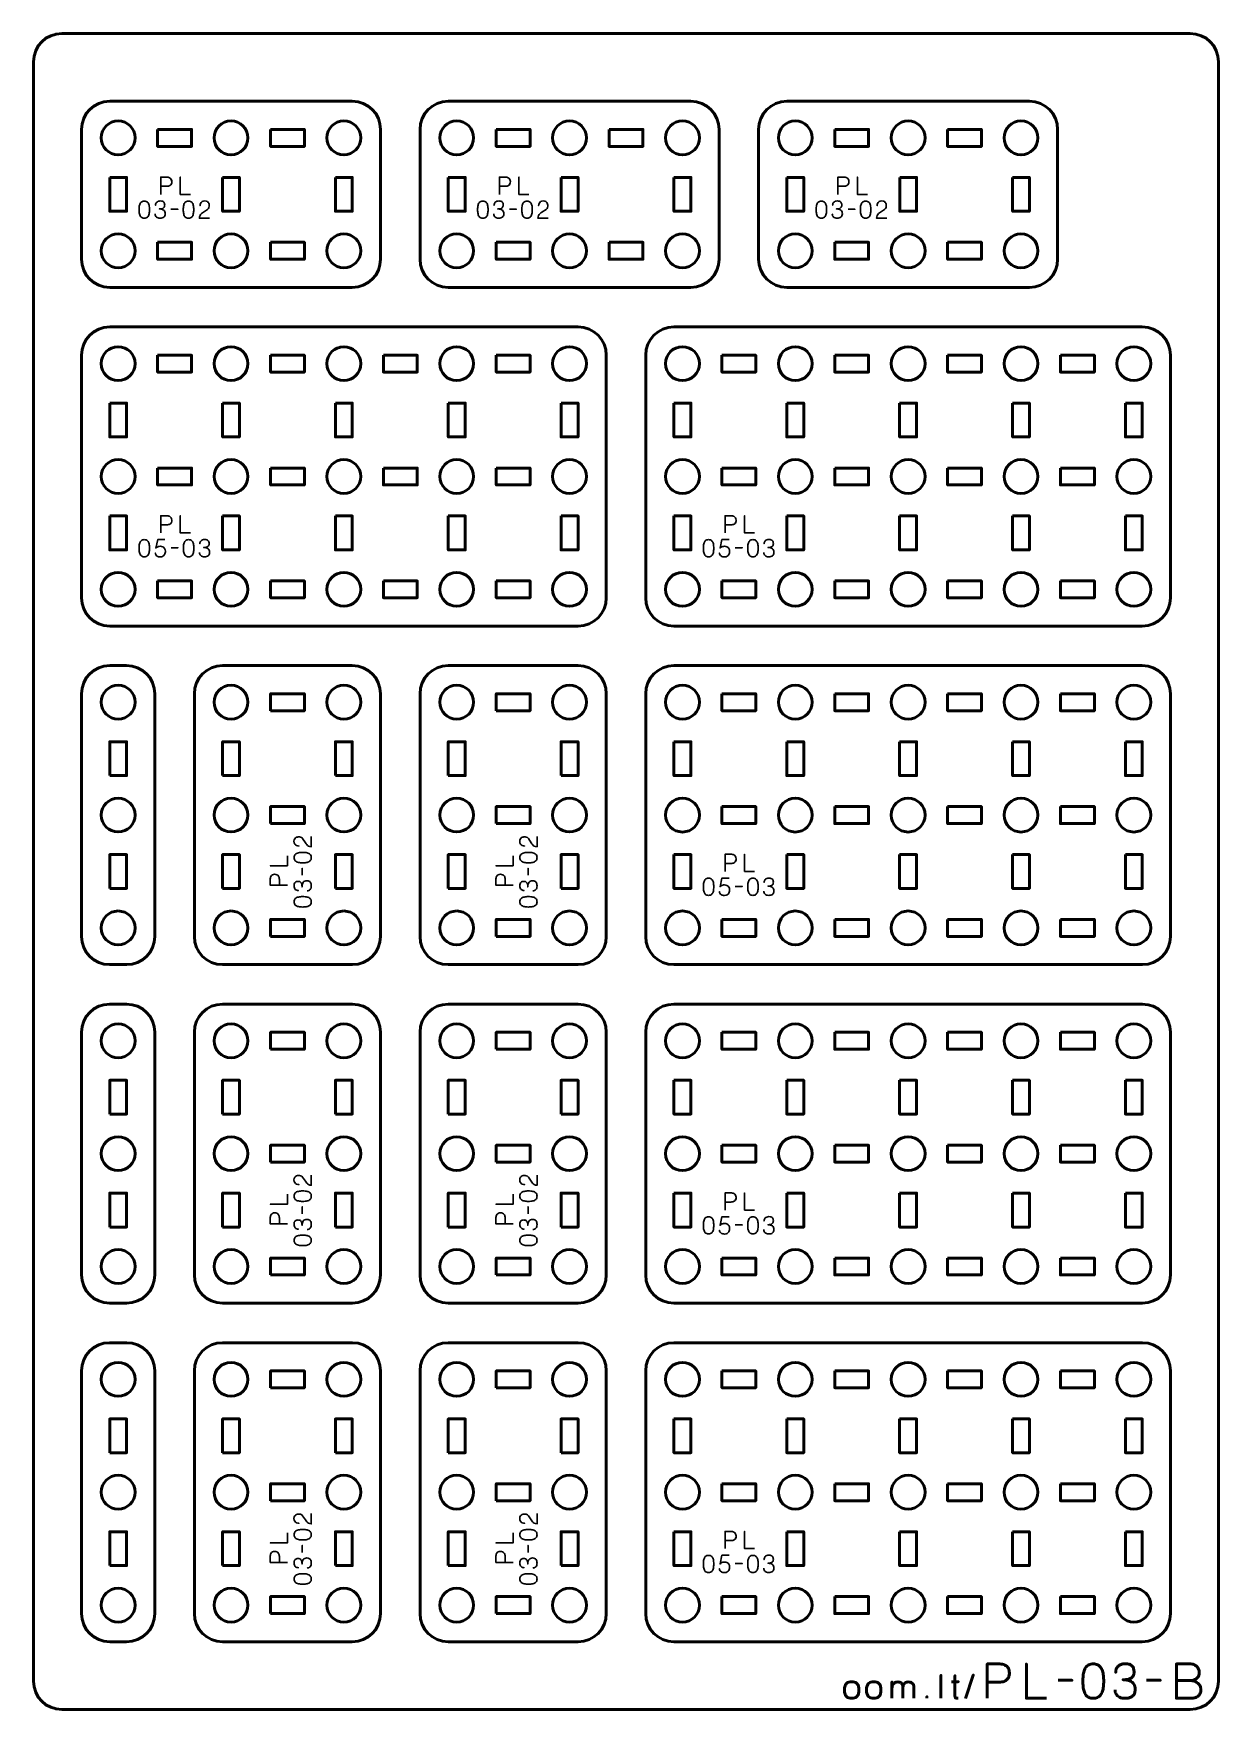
# Model space of a CAD drawing. Header units: centimetres. Extents: x -21 to 0, y -29.7 to 0.
import ezdxf

# ---------------------------------------------------------------- set-up
doc = ezdxf.new("R2010")
doc.units = ezdxf.units.CM
doc.header["$MEASUREMENT"] = 0
doc.layers.add('Layer 1', color=7, linetype='Continuous')

msp = doc.modelspace()

# ---------------------------------------------------------------- linework, layer by layer
at = {"layer": 'Layer 1', "color": 22, "lineweight": 53}
msp.add_open_spline([(-21.00003, -29.19996), (-21.00003, -29.19996), (-21.00003, -0.49992), (-21.00003, -0.49992), (-21.00003, -0.49992), (-21.00003, -0.22295), (-20.77694, 0.00004), (-20.49994, 0.00004), (-20.49994, 0.00004), (-20.49994, 0.00004), (-0.50008, 0.00004), (-0.50008, 0.00004), (-0.50008, 0.00004), (-0.22294, 0.00004), (0.00002, -0.22295), (0.00002, -0.49992), (0.00002, -0.49992), (0.00002, -0.49992), (0.00002, -29.19996), (0.00002, -29.19996), (0.00002, -29.19996), (0.00002, -29.47696), (-0.22294, -29.70005), (-0.50008, -29.70005), (-0.50008, -29.70005), (-0.50008, -29.70005), (-20.49994, -29.70005), (-20.49994, -29.70005), (-20.49994, -29.70005), (-20.77694, -29.70005), (-21.00003, -29.47696), (-21.00003, -29.19996)], degree=3, knots=[0, 0, 0, 0, 0.125, 0.125, 0.125, 0.125, 0.25, 0.25, 0.25, 0.25, 0.375, 0.375, 0.375, 0.375, 0.5, 0.5, 0.5, 0.5, 0.625, 0.625, 0.625, 0.625, 0.75, 0.75, 0.75, 0.75, 0.875, 0.875, 0.875, 0.875, 1, 1, 1, 1], dxfattribs=at)
at = {"layer": 'Layer 1', "color": 114, "lineweight": 53}
for points in [[(-19.64995, -1.19999), (-19.64995, -1.19999), (-15.35009, -1.19999), (-15.35009, -1.19999), (-15.35009, -1.19999), (-15.07296, -1.19999), (-14.85, -1.42309), (-14.85, -1.70009), (-14.85, -1.70009), (-14.85, -1.70009), (-14.85, -4.00001), (-14.85, -4.00001), (-14.85, -4.00001), (-14.85, -4.27702), (-15.07296, -4.49997), (-15.35009, -4.49997), (-15.35009, -4.49997), (-15.35009, -4.49997), (-19.64995, -4.49997), (-19.64995, -4.49997), (-19.64995, -4.49997), (-19.92695, -4.49997), (-20.15004, -4.27702), (-20.15004, -4.00001), (-20.15004, -4.00001), (-20.15004, -4.00001), (-20.15004, -1.70009), (-20.15004, -1.70009), (-20.15004, -1.70009), (-20.15004, -1.42309), (-19.92695, -1.19999), (-19.64995, -1.19999)], [(-13.64995, -1.19999), (-13.64995, -1.19999), (-9.35009, -1.19999), (-9.35009, -1.19999), (-9.35009, -1.19999), (-9.07296, -1.19999), (-8.85, -1.42309), (-8.85, -1.70009), (-8.85, -1.70009), (-8.85, -1.70009), (-8.85, -4.00001), (-8.85, -4.00001), (-8.85, -4.00001), (-8.85, -4.27702), (-9.07296, -4.49997), (-9.35009, -4.49997), (-9.35009, -4.49997), (-9.35009, -4.49997), (-13.64995, -4.49997), (-13.64995, -4.49997), (-13.64995, -4.49997), (-13.92695, -4.49997), (-14.15004, -4.27702), (-14.15004, -4.00001), (-14.15004, -4.00001), (-14.15004, -4.00001), (-14.15004, -1.70009), (-14.15004, -1.70009), (-14.15004, -1.70009), (-14.15004, -1.42309), (-13.92695, -1.19999), (-13.64995, -1.19999)], [(-7.64995, -1.19999), (-7.64995, -1.19999), (-3.35009, -1.19999), (-3.35009, -1.19999), (-3.35009, -1.19999), (-3.07296, -1.19999), (-2.85, -1.42309), (-2.85, -1.70009), (-2.85, -1.70009), (-2.85, -1.70009), (-2.85, -4.00001), (-2.85, -4.00001), (-2.85, -4.00001), (-2.85, -4.27702), (-3.07296, -4.49997), (-3.35009, -4.49997), (-3.35009, -4.49997), (-3.35009, -4.49997), (-7.64995, -4.49997), (-7.64995, -4.49997), (-7.64995, -4.49997), (-7.92695, -4.49997), (-8.15004, -4.27702), (-8.15004, -4.00001), (-8.15004, -4.00001), (-8.15004, -4.00001), (-8.15004, -1.70009), (-8.15004, -1.70009), (-8.15004, -1.70009), (-8.15004, -1.42309), (-7.92695, -1.19999), (-7.64995, -1.19999)], [(-19.64997, -5.19996), (-19.64997, -5.19996), (-11.35007, -5.19996), (-11.35007, -5.19996), (-11.35007, -5.19996), (-11.07307, -5.19996), (-10.84997, -5.42305), (-10.84997, -5.70005), (-10.84997, -5.70005), (-10.84997, -5.70005), (-10.84997, -9.99991), (-10.84997, -9.99991), (-10.84997, -9.99991), (-10.84997, -10.27705), (-11.07307, -10.50001), (-11.35007, -10.50001), (-11.35007, -10.50001), (-11.35007, -10.50001), (-19.64997, -10.50001), (-19.64997, -10.50001), (-19.64997, -10.50001), (-19.92697, -10.50001), (-20.15007, -10.27705), (-20.15007, -9.99991), (-20.15007, -9.99991), (-20.15007, -9.99991), (-20.15007, -5.70005), (-20.15007, -5.70005), (-20.15007, -5.70005), (-20.15007, -5.42305), (-19.92697, -5.19996), (-19.64997, -5.19996)], [(-9.64997, -5.19996), (-9.64997, -5.19996), (-1.35007, -5.19996), (-1.35007, -5.19996), (-1.35007, -5.19996), (-1.07307, -5.19996), (-0.84997, -5.42305), (-0.84997, -5.70005), (-0.84997, -5.70005), (-0.84997, -5.70005), (-0.84997, -9.99991), (-0.84997, -9.99991), (-0.84997, -9.99991), (-0.84997, -10.27705), (-1.07307, -10.50001), (-1.35007, -10.50001), (-1.35007, -10.50001), (-1.35007, -10.50001), (-9.64997, -10.50001), (-9.64997, -10.50001), (-9.64997, -10.50001), (-9.92697, -10.50001), (-10.15007, -10.27705), (-10.15007, -9.99991), (-10.15007, -9.99991), (-10.15007, -9.99991), (-10.15007, -5.70005), (-10.15007, -5.70005), (-10.15007, -5.70005), (-10.15007, -5.42305), (-9.92697, -5.19996), (-9.64997, -5.19996)], [(-20.15003, -15.99992), (-20.15003, -15.99992), (-20.15003, -11.70005), (-20.15003, -11.70005), (-20.15003, -11.70005), (-20.15003, -11.42291), (-19.92694, -11.19995), (-19.64994, -11.19995), (-19.64994, -11.19995), (-19.64994, -11.19995), (-19.34993, -11.19995), (-19.34993, -11.19995), (-19.34993, -11.19995), (-19.07297, -11.19995), (-18.85001, -11.42291), (-18.85001, -11.70005), (-18.85001, -11.70005), (-18.85001, -11.70005), (-18.85001, -15.99992), (-18.85001, -15.99992), (-18.85001, -15.99992), (-18.85001, -16.27692), (-19.07297, -16.50001), (-19.34993, -16.50001), (-19.34993, -16.50001), (-19.34993, -16.50001), (-19.64994, -16.50001), (-19.64994, -16.50001), (-19.64994, -16.50001), (-19.92694, -16.50001), (-20.15003, -16.27692), (-20.15003, -15.99992)], [(-18.15001, -15.99991), (-18.15001, -15.99991), (-18.15001, -11.70005), (-18.15001, -11.70005), (-18.15001, -11.70005), (-18.15001, -11.42292), (-17.92691, -11.19996), (-17.64991, -11.19996), (-17.64991, -11.19996), (-17.64991, -11.19996), (-15.34999, -11.19996), (-15.34999, -11.19996), (-15.34999, -11.19996), (-15.07298, -11.19996), (-14.85003, -11.42292), (-14.85003, -11.70005), (-14.85003, -11.70005), (-14.85003, -11.70005), (-14.85003, -15.99991), (-14.85003, -15.99991), (-14.85003, -15.99991), (-14.85003, -16.27691), (-15.07298, -16.5), (-15.34999, -16.5), (-15.34999, -16.5), (-15.34999, -16.5), (-17.64991, -16.5), (-17.64991, -16.5), (-17.64991, -16.5), (-17.92691, -16.5), (-18.15001, -16.27691), (-18.15001, -15.99991)], [(-14.15001, -15.99991), (-14.15001, -15.99991), (-14.15001, -11.70005), (-14.15001, -11.70005), (-14.15001, -11.70005), (-14.15001, -11.42292), (-13.92691, -11.19996), (-13.64991, -11.19996), (-13.64991, -11.19996), (-13.64991, -11.19996), (-11.34999, -11.19996), (-11.34999, -11.19996), (-11.34999, -11.19996), (-11.07298, -11.19996), (-10.85003, -11.42292), (-10.85003, -11.70005), (-10.85003, -11.70005), (-10.85003, -11.70005), (-10.85003, -15.99991), (-10.85003, -15.99991), (-10.85003, -15.99991), (-10.85003, -16.27691), (-11.07298, -16.5), (-11.34999, -16.5), (-11.34999, -16.5), (-11.34999, -16.5), (-13.64991, -16.5), (-13.64991, -16.5), (-13.64991, -16.5), (-13.92691, -16.5), (-14.15001, -16.27691), (-14.15001, -15.99991)], [(-9.64997, -11.19996), (-9.64997, -11.19996), (-1.35007, -11.19996), (-1.35007, -11.19996), (-1.35007, -11.19996), (-1.07307, -11.19996), (-0.84997, -11.42305), (-0.84997, -11.70005), (-0.84997, -11.70005), (-0.84997, -11.70005), (-0.84997, -15.99991), (-0.84997, -15.99991), (-0.84997, -15.99991), (-0.84997, -16.27705), (-1.07307, -16.50001), (-1.35007, -16.50001), (-1.35007, -16.50001), (-1.35007, -16.50001), (-9.64997, -16.50001), (-9.64997, -16.50001), (-9.64997, -16.50001), (-9.92697, -16.50001), (-10.15007, -16.27705), (-10.15007, -15.99991), (-10.15007, -15.99991), (-10.15007, -15.99991), (-10.15007, -11.70005), (-10.15007, -11.70005), (-10.15007, -11.70005), (-10.15007, -11.42305), (-9.92697, -11.19996), (-9.64997, -11.19996)], [(-20.15003, -21.99992), (-20.15003, -21.99992), (-20.15003, -17.70005), (-20.15003, -17.70005), (-20.15003, -17.70005), (-20.15003, -17.42291), (-19.92694, -17.19995), (-19.64994, -17.19995), (-19.64994, -17.19995), (-19.64994, -17.19995), (-19.34993, -17.19995), (-19.34993, -17.19995), (-19.34993, -17.19995), (-19.07297, -17.19995), (-18.85001, -17.42291), (-18.85001, -17.70005), (-18.85001, -17.70005), (-18.85001, -17.70005), (-18.85001, -21.99992), (-18.85001, -21.99992), (-18.85001, -21.99992), (-18.85001, -22.27692), (-19.07297, -22.50001), (-19.34993, -22.50001), (-19.34993, -22.50001), (-19.34993, -22.50001), (-19.64994, -22.50001), (-19.64994, -22.50001), (-19.64994, -22.50001), (-19.92694, -22.50001), (-20.15003, -22.27692), (-20.15003, -21.99992)], [(-18.15001, -21.99991), (-18.15001, -21.99991), (-18.15001, -17.70005), (-18.15001, -17.70005), (-18.15001, -17.70005), (-18.15001, -17.42292), (-17.92691, -17.19996), (-17.64991, -17.19996), (-17.64991, -17.19996), (-17.64991, -17.19996), (-15.34999, -17.19996), (-15.34999, -17.19996), (-15.34999, -17.19996), (-15.07298, -17.19996), (-14.85003, -17.42292), (-14.85003, -17.70005), (-14.85003, -17.70005), (-14.85003, -17.70005), (-14.85003, -21.99991), (-14.85003, -21.99991), (-14.85003, -21.99991), (-14.85003, -22.27691), (-15.07298, -22.5), (-15.34999, -22.5), (-15.34999, -22.5), (-15.34999, -22.5), (-17.64991, -22.5), (-17.64991, -22.5), (-17.64991, -22.5), (-17.92691, -22.5), (-18.15001, -22.27691), (-18.15001, -21.99991)], [(-14.15001, -21.99991), (-14.15001, -21.99991), (-14.15001, -17.70005), (-14.15001, -17.70005), (-14.15001, -17.70005), (-14.15001, -17.42292), (-13.92691, -17.19996), (-13.64991, -17.19996), (-13.64991, -17.19996), (-13.64991, -17.19996), (-11.34999, -17.19996), (-11.34999, -17.19996), (-11.34999, -17.19996), (-11.07298, -17.19996), (-10.85003, -17.42292), (-10.85003, -17.70005), (-10.85003, -17.70005), (-10.85003, -17.70005), (-10.85003, -21.99991), (-10.85003, -21.99991), (-10.85003, -21.99991), (-10.85003, -22.27691), (-11.07298, -22.5), (-11.34999, -22.5), (-11.34999, -22.5), (-11.34999, -22.5), (-13.64991, -22.5), (-13.64991, -22.5), (-13.64991, -22.5), (-13.92691, -22.5), (-14.15001, -22.27691), (-14.15001, -21.99991)], [(-9.64997, -17.19996), (-9.64997, -17.19996), (-1.35007, -17.19996), (-1.35007, -17.19996), (-1.35007, -17.19996), (-1.07307, -17.19996), (-0.84997, -17.42305), (-0.84997, -17.70005), (-0.84997, -17.70005), (-0.84997, -17.70005), (-0.84997, -21.99991), (-0.84997, -21.99991), (-0.84997, -21.99991), (-0.84997, -22.27705), (-1.07307, -22.50001), (-1.35007, -22.50001), (-1.35007, -22.50001), (-1.35007, -22.50001), (-9.64997, -22.50001), (-9.64997, -22.50001), (-9.64997, -22.50001), (-9.92697, -22.50001), (-10.15007, -22.27705), (-10.15007, -21.99991), (-10.15007, -21.99991), (-10.15007, -21.99991), (-10.15007, -17.70005), (-10.15007, -17.70005), (-10.15007, -17.70005), (-10.15007, -17.42305), (-9.92697, -17.19996), (-9.64997, -17.19996)], [(-20.15003, -27.99992), (-20.15003, -27.99992), (-20.15003, -23.70005), (-20.15003, -23.70005), (-20.15003, -23.70005), (-20.15003, -23.42291), (-19.92694, -23.19995), (-19.64994, -23.19995), (-19.64994, -23.19995), (-19.64994, -23.19995), (-19.34993, -23.19995), (-19.34993, -23.19995), (-19.34993, -23.19995), (-19.07297, -23.19995), (-18.85001, -23.42291), (-18.85001, -23.70005), (-18.85001, -23.70005), (-18.85001, -23.70005), (-18.85001, -27.99992), (-18.85001, -27.99992), (-18.85001, -27.99992), (-18.85001, -28.27692), (-19.07297, -28.50001), (-19.34993, -28.50001), (-19.34993, -28.50001), (-19.34993, -28.50001), (-19.64994, -28.50001), (-19.64994, -28.50001), (-19.64994, -28.50001), (-19.92694, -28.50001), (-20.15003, -28.27692), (-20.15003, -27.99992)], [(-18.15001, -27.99991), (-18.15001, -27.99991), (-18.15001, -23.70005), (-18.15001, -23.70005), (-18.15001, -23.70005), (-18.15001, -23.42292), (-17.92691, -23.19996), (-17.64991, -23.19996), (-17.64991, -23.19996), (-17.64991, -23.19996), (-15.34999, -23.19996), (-15.34999, -23.19996), (-15.34999, -23.19996), (-15.07298, -23.19996), (-14.85003, -23.42292), (-14.85003, -23.70005), (-14.85003, -23.70005), (-14.85003, -23.70005), (-14.85003, -27.99991), (-14.85003, -27.99991), (-14.85003, -27.99991), (-14.85003, -28.27691), (-15.07298, -28.5), (-15.34999, -28.5), (-15.34999, -28.5), (-15.34999, -28.5), (-17.64991, -28.5), (-17.64991, -28.5), (-17.64991, -28.5), (-17.92691, -28.5), (-18.15001, -28.27691), (-18.15001, -27.99991)], [(-14.15001, -27.99991), (-14.15001, -27.99991), (-14.15001, -23.70005), (-14.15001, -23.70005), (-14.15001, -23.70005), (-14.15001, -23.42292), (-13.92691, -23.19996), (-13.64991, -23.19996), (-13.64991, -23.19996), (-13.64991, -23.19996), (-11.34999, -23.19996), (-11.34999, -23.19996), (-11.34999, -23.19996), (-11.07298, -23.19996), (-10.85003, -23.42292), (-10.85003, -23.70005), (-10.85003, -23.70005), (-10.85003, -23.70005), (-10.85003, -27.99991), (-10.85003, -27.99991), (-10.85003, -27.99991), (-10.85003, -28.27691), (-11.07298, -28.5), (-11.34999, -28.5), (-11.34999, -28.5), (-11.34999, -28.5), (-13.64991, -28.5), (-13.64991, -28.5), (-13.64991, -28.5), (-13.92691, -28.5), (-14.15001, -28.27691), (-14.15001, -27.99991)], [(-9.64997, -23.19996), (-9.64997, -23.19996), (-1.35007, -23.19996), (-1.35007, -23.19996), (-1.35007, -23.19996), (-1.07307, -23.19996), (-0.84997, -23.42305), (-0.84997, -23.70005), (-0.84997, -23.70005), (-0.84997, -23.70005), (-0.84997, -27.99991), (-0.84997, -27.99991), (-0.84997, -27.99991), (-0.84997, -28.27705), (-1.07307, -28.50001), (-1.35007, -28.50001), (-1.35007, -28.50001), (-1.35007, -28.50001), (-9.64997, -28.50001), (-9.64997, -28.50001), (-9.64997, -28.50001), (-9.92697, -28.50001), (-10.15007, -28.27705), (-10.15007, -27.99991), (-10.15007, -27.99991), (-10.15007, -27.99991), (-10.15007, -23.70005), (-10.15007, -23.70005), (-10.15007, -23.70005), (-10.15007, -23.42305), (-9.92697, -23.19996), (-9.64997, -23.19996)]]:
    msp.add_open_spline(points, degree=3, knots=[0, 0, 0, 0, 0.125, 0.125, 0.125, 0.125, 0.25, 0.25, 0.25, 0.25, 0.375, 0.375, 0.375, 0.375, 0.5, 0.5, 0.5, 0.5, 0.625, 0.625, 0.625, 0.625, 0.75, 0.75, 0.75, 0.75, 0.875, 0.875, 0.875, 0.875, 1, 1, 1, 1], dxfattribs=at)
at = {"layer": 'Layer 1', "lineweight": 53}
for points in [[(-19.20001, -1.85002), (-19.20001, -2.01579), (-19.33424, -2.15002), (-19.50002, -2.15002), (-19.50002, -2.15002), (-19.66568, -2.15002), (-19.80002, -2.01579), (-19.80002, -1.85002), (-19.80002, -1.85002), (-19.80002, -1.68436), (-19.66568, -1.55002), (-19.50002, -1.55002), (-19.50002, -1.55002), (-19.33424, -1.55002), (-19.20001, -1.68436), (-19.20001, -1.85002)], [(-18.8, -1.70009), (-18.8, -1.70009), (-18.2, -1.70009), (-18.2, -1.70009), (-18.2, -1.70009), (-18.2, -1.70009), (-18.2, -2.00009), (-18.2, -2.00009), (-18.2, -2.00009), (-18.2, -2.00009), (-18.8, -2.00009), (-18.8, -2.00009), (-18.8, -2.00009), (-18.8, -2.00009), (-18.8, -1.70009), (-18.8, -1.70009)], [(-17.19995, -1.85002), (-17.19995, -2.01579), (-17.33432, -2.15002), (-17.49995, -2.15002), (-17.49995, -2.15002), (-17.66572, -2.15002), (-17.79995, -2.01579), (-17.79995, -1.85002), (-17.79995, -1.85002), (-17.79995, -1.68436), (-17.66572, -1.55002), (-17.49995, -1.55002), (-17.49995, -1.55002), (-17.33432, -1.55002), (-17.19995, -1.68436), (-17.19995, -1.85002)], [(-16.80004, -1.70009), (-16.80004, -1.70009), (-16.20004, -1.70009), (-16.20004, -1.70009), (-16.20004, -1.70009), (-16.20004, -1.70009), (-16.20004, -2.00009), (-16.20004, -2.00009), (-16.20004, -2.00009), (-16.20004, -2.00009), (-16.80004, -2.00009), (-16.80004, -2.00009), (-16.80004, -2.00009), (-16.80004, -2.00009), (-16.80004, -1.70009), (-16.80004, -1.70009)], [(-15.20003, -1.85002), (-15.20003, -2.01579), (-15.33435, -2.15002), (-15.50002, -2.15002), (-15.50002, -2.15002), (-15.66565, -2.15002), (-15.80002, -2.01579), (-15.80002, -1.85002), (-15.80002, -1.85002), (-15.80002, -1.68436), (-15.66565, -1.55002), (-15.50002, -1.55002), (-15.50002, -1.55002), (-15.33435, -1.55002), (-15.20003, -1.68436), (-15.20003, -1.85002)], [(-13.20001, -1.85002), (-13.20001, -2.01579), (-13.33424, -2.15002), (-13.50002, -2.15002), (-13.50002, -2.15002), (-13.66568, -2.15002), (-13.80002, -2.01579), (-13.80002, -1.85002), (-13.80002, -1.85002), (-13.80002, -1.68436), (-13.66568, -1.55002), (-13.50002, -1.55002), (-13.50002, -1.55002), (-13.33424, -1.55002), (-13.20001, -1.68436), (-13.20001, -1.85002)], [(-12.8, -1.70009), (-12.8, -1.70009), (-12.2, -1.70009), (-12.2, -1.70009), (-12.2, -1.70009), (-12.2, -1.70009), (-12.2, -2.00009), (-12.2, -2.00009), (-12.2, -2.00009), (-12.2, -2.00009), (-12.8, -2.00009), (-12.8, -2.00009), (-12.8, -2.00009), (-12.8, -2.00009), (-12.8, -1.70009), (-12.8, -1.70009)], [(-11.19995, -1.85002), (-11.19995, -2.01579), (-11.33432, -2.15002), (-11.49995, -2.15002), (-11.49995, -2.15002), (-11.66572, -2.15002), (-11.79995, -2.01579), (-11.79995, -1.85002), (-11.79995, -1.85002), (-11.79995, -1.68436), (-11.66572, -1.55002), (-11.49995, -1.55002), (-11.49995, -1.55002), (-11.33432, -1.55002), (-11.19995, -1.68436), (-11.19995, -1.85002)], [(-10.80004, -1.70009), (-10.80004, -1.70009), (-10.20004, -1.70009), (-10.20004, -1.70009), (-10.20004, -1.70009), (-10.20004, -1.70009), (-10.20004, -2.00009), (-10.20004, -2.00009), (-10.20004, -2.00009), (-10.20004, -2.00009), (-10.80004, -2.00009), (-10.80004, -2.00009), (-10.80004, -2.00009), (-10.80004, -2.00009), (-10.80004, -1.70009), (-10.80004, -1.70009)], [(-9.20003, -1.85002), (-9.20003, -2.01579), (-9.33435, -2.15002), (-9.50002, -2.15002), (-9.50002, -2.15002), (-9.66565, -2.15002), (-9.80002, -2.01579), (-9.80002, -1.85002), (-9.80002, -1.85002), (-9.80002, -1.68436), (-9.66565, -1.55002), (-9.50002, -1.55002), (-9.50002, -1.55002), (-9.33435, -1.55002), (-9.20003, -1.68436), (-9.20003, -1.85002)], [(-7.20001, -1.85002), (-7.20001, -2.01579), (-7.33424, -2.15002), (-7.50002, -2.15002), (-7.50002, -2.15002), (-7.66568, -2.15002), (-7.80002, -2.01579), (-7.80002, -1.85002), (-7.80002, -1.85002), (-7.80002, -1.68436), (-7.66568, -1.55002), (-7.50002, -1.55002), (-7.50002, -1.55002), (-7.33424, -1.55002), (-7.20001, -1.68436), (-7.20001, -1.85002)], [(-6.8, -1.70009), (-6.8, -1.70009), (-6.2, -1.70009), (-6.2, -1.70009), (-6.2, -1.70009), (-6.2, -1.70009), (-6.2, -2.00009), (-6.2, -2.00009), (-6.2, -2.00009), (-6.2, -2.00009), (-6.8, -2.00009), (-6.8, -2.00009), (-6.8, -2.00009), (-6.8, -2.00009), (-6.8, -1.70009), (-6.8, -1.70009)], [(-5.19995, -1.85002), (-5.19995, -2.01579), (-5.33432, -2.15002), (-5.49995, -2.15002), (-5.49995, -2.15002), (-5.66572, -2.15002), (-5.79995, -2.01579), (-5.79995, -1.85002), (-5.79995, -1.85002), (-5.79995, -1.68436), (-5.66572, -1.55002), (-5.49995, -1.55002), (-5.49995, -1.55002), (-5.33432, -1.55002), (-5.19995, -1.68436), (-5.19995, -1.85002)], [(-4.80004, -1.70009), (-4.80004, -1.70009), (-4.20004, -1.70009), (-4.20004, -1.70009), (-4.20004, -1.70009), (-4.20004, -1.70009), (-4.20004, -2.00009), (-4.20004, -2.00009), (-4.20004, -2.00009), (-4.20004, -2.00009), (-4.80004, -2.00009), (-4.80004, -2.00009), (-4.80004, -2.00009), (-4.80004, -2.00009), (-4.80004, -1.70009), (-4.80004, -1.70009)], [(-3.20003, -1.85002), (-3.20003, -2.01579), (-3.33435, -2.15002), (-3.50002, -2.15002), (-3.50002, -2.15002), (-3.66565, -2.15002), (-3.80002, -2.01579), (-3.80002, -1.85002), (-3.80002, -1.85002), (-3.80002, -1.68436), (-3.66565, -1.55002), (-3.50002, -1.55002), (-3.50002, -1.55002), (-3.33435, -1.55002), (-3.20003, -1.68436), (-3.20003, -1.85002)], [(-19.64995, -2.55004), (-19.64995, -2.55004), (-19.34994, -2.55004), (-19.34994, -2.55004), (-19.34994, -2.55004), (-19.34994, -2.55004), (-19.34994, -3.15003), (-19.34994, -3.15003), (-19.34994, -3.15003), (-19.34994, -3.15003), (-19.64995, -3.15003), (-19.64995, -3.15003), (-19.64995, -3.15003), (-19.64995, -3.15003), (-19.64995, -2.55004), (-19.64995, -2.55004)], [(-17.65002, -2.55004), (-17.65002, -2.55004), (-17.35002, -2.55004), (-17.35002, -2.55004), (-17.35002, -2.55004), (-17.35002, -2.55004), (-17.35002, -3.15003), (-17.35002, -3.15003), (-17.35002, -3.15003), (-17.35002, -3.15003), (-17.65002, -3.15003), (-17.65002, -3.15003), (-17.65002, -3.15003), (-17.65002, -3.15003), (-17.65002, -2.55004), (-17.65002, -2.55004)], [(-15.65009, -2.55004), (-15.65009, -2.55004), (-15.35009, -2.55004), (-15.35009, -2.55004), (-15.35009, -2.55004), (-15.35009, -2.55004), (-15.35009, -3.15003), (-15.35009, -3.15003), (-15.35009, -3.15003), (-15.35009, -3.15003), (-15.65009, -3.15003), (-15.65009, -3.15003), (-15.65009, -3.15003), (-15.65009, -3.15003), (-15.65009, -2.55004), (-15.65009, -2.55004)], [(-13.64995, -2.55004), (-13.64995, -2.55004), (-13.34994, -2.55004), (-13.34994, -2.55004), (-13.34994, -2.55004), (-13.34994, -2.55004), (-13.34994, -3.15003), (-13.34994, -3.15003), (-13.34994, -3.15003), (-13.34994, -3.15003), (-13.64995, -3.15003), (-13.64995, -3.15003), (-13.64995, -3.15003), (-13.64995, -3.15003), (-13.64995, -2.55004), (-13.64995, -2.55004)], [(-11.65002, -2.55004), (-11.65002, -2.55004), (-11.35002, -2.55004), (-11.35002, -2.55004), (-11.35002, -2.55004), (-11.35002, -2.55004), (-11.35002, -3.15003), (-11.35002, -3.15003), (-11.35002, -3.15003), (-11.35002, -3.15003), (-11.65002, -3.15003), (-11.65002, -3.15003), (-11.65002, -3.15003), (-11.65002, -3.15003), (-11.65002, -2.55004), (-11.65002, -2.55004)], [(-9.65009, -2.55004), (-9.65009, -2.55004), (-9.35009, -2.55004), (-9.35009, -2.55004), (-9.35009, -2.55004), (-9.35009, -2.55004), (-9.35009, -3.15003), (-9.35009, -3.15003), (-9.35009, -3.15003), (-9.35009, -3.15003), (-9.65009, -3.15003), (-9.65009, -3.15003), (-9.65009, -3.15003), (-9.65009, -3.15003), (-9.65009, -2.55004), (-9.65009, -2.55004)], [(-7.64995, -2.55004), (-7.64995, -2.55004), (-7.34994, -2.55004), (-7.34994, -2.55004), (-7.34994, -2.55004), (-7.34994, -2.55004), (-7.34994, -3.15003), (-7.34994, -3.15003), (-7.34994, -3.15003), (-7.34994, -3.15003), (-7.64995, -3.15003), (-7.64995, -3.15003), (-7.64995, -3.15003), (-7.64995, -3.15003), (-7.64995, -2.55004), (-7.64995, -2.55004)], [(-5.65002, -2.55004), (-5.65002, -2.55004), (-5.35002, -2.55004), (-5.35002, -2.55004), (-5.35002, -2.55004), (-5.35002, -2.55004), (-5.35002, -3.15003), (-5.35002, -3.15003), (-5.35002, -3.15003), (-5.35002, -3.15003), (-5.65002, -3.15003), (-5.65002, -3.15003), (-5.65002, -3.15003), (-5.65002, -3.15003), (-5.65002, -2.55004), (-5.65002, -2.55004)], [(-3.65009, -2.55004), (-3.65009, -2.55004), (-3.35009, -2.55004), (-3.35009, -2.55004), (-3.35009, -2.55004), (-3.35009, -2.55004), (-3.35009, -3.15003), (-3.35009, -3.15003), (-3.35009, -3.15003), (-3.35009, -3.15003), (-3.65009, -3.15003), (-3.65009, -3.15003), (-3.65009, -3.15003), (-3.65009, -3.15003), (-3.65009, -2.55004), (-3.65009, -2.55004)], [(-19.20001, -3.85008), (-19.20001, -4.01571), (-19.33424, -4.15009), (-19.50002, -4.15009), (-19.50002, -4.15009), (-19.66568, -4.15009), (-19.80002, -4.01571), (-19.80002, -3.85008), (-19.80002, -3.85008), (-19.80002, -3.68431), (-19.66568, -3.55008), (-19.50002, -3.55008), (-19.50002, -3.55008), (-19.33424, -3.55008), (-19.20001, -3.68431), (-19.20001, -3.85008)], [(-17.19995, -3.85008), (-17.19995, -4.01571), (-17.33432, -4.15009), (-17.49995, -4.15009), (-17.49995, -4.15009), (-17.66572, -4.15009), (-17.79995, -4.01571), (-17.79995, -3.85008), (-17.79995, -3.85008), (-17.79995, -3.68431), (-17.66572, -3.55008), (-17.49995, -3.55008), (-17.49995, -3.55008), (-17.33432, -3.55008), (-17.19995, -3.68431), (-17.19995, -3.85008)], [(-15.20003, -3.85008), (-15.20003, -4.01571), (-15.33435, -4.15009), (-15.50002, -4.15009), (-15.50002, -4.15009), (-15.66565, -4.15009), (-15.80002, -4.01571), (-15.80002, -3.85008), (-15.80002, -3.85008), (-15.80002, -3.68431), (-15.66565, -3.55008), (-15.50002, -3.55008), (-15.50002, -3.55008), (-15.33435, -3.55008), (-15.20003, -3.68431), (-15.20003, -3.85008)], [(-13.20001, -3.85008), (-13.20001, -4.01571), (-13.33424, -4.15009), (-13.50002, -4.15009), (-13.50002, -4.15009), (-13.66568, -4.15009), (-13.80002, -4.01571), (-13.80002, -3.85008), (-13.80002, -3.85008), (-13.80002, -3.68431), (-13.66568, -3.55008), (-13.50002, -3.55008), (-13.50002, -3.55008), (-13.33424, -3.55008), (-13.20001, -3.68431), (-13.20001, -3.85008)], [(-11.19995, -3.85008), (-11.19995, -4.01571), (-11.33432, -4.15009), (-11.49995, -4.15009), (-11.49995, -4.15009), (-11.66572, -4.15009), (-11.79995, -4.01571), (-11.79995, -3.85008), (-11.79995, -3.85008), (-11.79995, -3.68431), (-11.66572, -3.55008), (-11.49995, -3.55008), (-11.49995, -3.55008), (-11.33432, -3.55008), (-11.19995, -3.68431), (-11.19995, -3.85008)], [(-9.20003, -3.85008), (-9.20003, -4.01571), (-9.33435, -4.15009), (-9.50002, -4.15009), (-9.50002, -4.15009), (-9.66565, -4.15009), (-9.80002, -4.01571), (-9.80002, -3.85008), (-9.80002, -3.85008), (-9.80002, -3.68431), (-9.66565, -3.55008), (-9.50002, -3.55008), (-9.50002, -3.55008), (-9.33435, -3.55008), (-9.20003, -3.68431), (-9.20003, -3.85008)], [(-7.20001, -3.85008), (-7.20001, -4.01571), (-7.33424, -4.15009), (-7.50002, -4.15009), (-7.50002, -4.15009), (-7.66568, -4.15009), (-7.80002, -4.01571), (-7.80002, -3.85008), (-7.80002, -3.85008), (-7.80002, -3.68431), (-7.66568, -3.55008), (-7.50002, -3.55008), (-7.50002, -3.55008), (-7.33424, -3.55008), (-7.20001, -3.68431), (-7.20001, -3.85008)], [(-5.19995, -3.85008), (-5.19995, -4.01571), (-5.33432, -4.15009), (-5.49995, -4.15009), (-5.49995, -4.15009), (-5.66572, -4.15009), (-5.79995, -4.01571), (-5.79995, -3.85008), (-5.79995, -3.85008), (-5.79995, -3.68431), (-5.66572, -3.55008), (-5.49995, -3.55008), (-5.49995, -3.55008), (-5.33432, -3.55008), (-5.19995, -3.68431), (-5.19995, -3.85008)], [(-3.20003, -3.85008), (-3.20003, -4.01571), (-3.33435, -4.15009), (-3.50002, -4.15009), (-3.50002, -4.15009), (-3.66565, -4.15009), (-3.80002, -4.01571), (-3.80002, -3.85008), (-3.80002, -3.85008), (-3.80002, -3.68431), (-3.66565, -3.55008), (-3.50002, -3.55008), (-3.50002, -3.55008), (-3.33435, -3.55008), (-3.20003, -3.68431), (-3.20003, -3.85008)], [(-18.8, -3.70001), (-18.8, -3.70001), (-18.2, -3.70001), (-18.2, -3.70001), (-18.2, -3.70001), (-18.2, -3.70001), (-18.2, -4.00001), (-18.2, -4.00001), (-18.2, -4.00001), (-18.2, -4.00001), (-18.8, -4.00001), (-18.8, -4.00001), (-18.8, -4.00001), (-18.8, -4.00001), (-18.8, -3.70001), (-18.8, -3.70001)], [(-16.80004, -3.70001), (-16.80004, -3.70001), (-16.20004, -3.70001), (-16.20004, -3.70001), (-16.20004, -3.70001), (-16.20004, -3.70001), (-16.20004, -4.00001), (-16.20004, -4.00001), (-16.20004, -4.00001), (-16.20004, -4.00001), (-16.80004, -4.00001), (-16.80004, -4.00001), (-16.80004, -4.00001), (-16.80004, -4.00001), (-16.80004, -3.70001), (-16.80004, -3.70001)], [(-12.8, -3.70001), (-12.8, -3.70001), (-12.2, -3.70001), (-12.2, -3.70001), (-12.2, -3.70001), (-12.2, -3.70001), (-12.2, -4.00001), (-12.2, -4.00001), (-12.2, -4.00001), (-12.2, -4.00001), (-12.8, -4.00001), (-12.8, -4.00001), (-12.8, -4.00001), (-12.8, -4.00001), (-12.8, -3.70001), (-12.8, -3.70001)], [(-10.80004, -3.70001), (-10.80004, -3.70001), (-10.20004, -3.70001), (-10.20004, -3.70001), (-10.20004, -3.70001), (-10.20004, -3.70001), (-10.20004, -4.00001), (-10.20004, -4.00001), (-10.20004, -4.00001), (-10.20004, -4.00001), (-10.80004, -4.00001), (-10.80004, -4.00001), (-10.80004, -4.00001), (-10.80004, -4.00001), (-10.80004, -3.70001), (-10.80004, -3.70001)], [(-6.8, -3.70001), (-6.8, -3.70001), (-6.2, -3.70001), (-6.2, -3.70001), (-6.2, -3.70001), (-6.2, -3.70001), (-6.2, -4.00001), (-6.2, -4.00001), (-6.2, -4.00001), (-6.2, -4.00001), (-6.8, -4.00001), (-6.8, -4.00001), (-6.8, -4.00001), (-6.8, -4.00001), (-6.8, -3.70001), (-6.8, -3.70001)], [(-4.80004, -3.70001), (-4.80004, -3.70001), (-4.20004, -3.70001), (-4.20004, -3.70001), (-4.20004, -3.70001), (-4.20004, -3.70001), (-4.20004, -4.00001), (-4.20004, -4.00001), (-4.20004, -4.00001), (-4.20004, -4.00001), (-4.80004, -4.00001), (-4.80004, -4.00001), (-4.80004, -4.00001), (-4.80004, -4.00001), (-4.80004, -3.70001), (-4.80004, -3.70001)], [(-19.20004, -5.84999), (-19.20004, -6.01576), (-19.33427, -6.14999), (-19.50004, -6.14999), (-19.50004, -6.14999), (-19.6657, -6.14999), (-19.80004, -6.01576), (-19.80004, -5.84999), (-19.80004, -5.84999), (-19.80004, -5.68432), (-19.6657, -5.54998), (-19.50004, -5.54998), (-19.50004, -5.54998), (-19.33427, -5.54998), (-19.20004, -5.68432), (-19.20004, -5.84999)], [(-17.19996, -5.84999), (-17.19996, -6.01576), (-17.33434, -6.14999), (-17.49997, -6.14999), (-17.49997, -6.14999), (-17.66574, -6.14999), (-17.79997, -6.01576), (-17.79997, -5.84999), (-17.79997, -5.84999), (-17.79997, -5.68432), (-17.66574, -5.54998), (-17.49997, -5.54998), (-17.49997, -5.54998), (-17.33434, -5.54998), (-17.19996, -5.68432), (-17.19996, -5.84999)], [(-15.20004, -5.84999), (-15.20004, -6.01576), (-15.33438, -6.14999), (-15.50003, -6.14999), (-15.50003, -6.14999), (-15.66566, -6.14999), (-15.80004, -6.01576), (-15.80004, -5.84999), (-15.80004, -5.84999), (-15.80004, -5.68432), (-15.66566, -5.54998), (-15.50003, -5.54998), (-15.50003, -5.54998), (-15.33438, -5.54998), (-15.20004, -5.68432), (-15.20004, -5.84999)], [(-13.20007, -5.84999), (-13.20007, -6.01576), (-13.33431, -6.14999), (-13.50008, -6.14999), (-13.50008, -6.14999), (-13.66574, -6.14999), (-13.80008, -6.01576), (-13.80008, -5.84999), (-13.80008, -5.84999), (-13.80008, -5.68432), (-13.66574, -5.54998), (-13.50008, -5.54998), (-13.50008, -5.54998), (-13.33431, -5.54998), (-13.20007, -5.68432), (-13.20007, -5.84999)], [(-11.2, -5.84999), (-11.2, -6.01576), (-11.33437, -6.14999), (-11.5, -6.14999), (-11.5, -6.14999), (-11.66577, -6.14999), (-11.8, -6.01576), (-11.8, -5.84999), (-11.8, -5.84999), (-11.8, -5.68432), (-11.66577, -5.54998), (-11.5, -5.54998), (-11.5, -5.54998), (-11.33437, -5.54998), (-11.2, -5.68432), (-11.2, -5.84999)], [(-9.20004, -5.84999), (-9.20004, -6.01576), (-9.33427, -6.14999), (-9.50004, -6.14999), (-9.50004, -6.14999), (-9.6657, -6.14999), (-9.80004, -6.01576), (-9.80004, -5.84999), (-9.80004, -5.84999), (-9.80004, -5.68432), (-9.6657, -5.54998), (-9.50004, -5.54998), (-9.50004, -5.54998), (-9.33427, -5.54998), (-9.20004, -5.68432), (-9.20004, -5.84999)], [(-7.19996, -5.84999), (-7.19996, -6.01576), (-7.33434, -6.14999), (-7.49997, -6.14999), (-7.49997, -6.14999), (-7.66574, -6.14999), (-7.79997, -6.01576), (-7.79997, -5.84999), (-7.79997, -5.84999), (-7.79997, -5.68432), (-7.66574, -5.54998), (-7.49997, -5.54998), (-7.49997, -5.54998), (-7.33434, -5.54998), (-7.19996, -5.68432), (-7.19996, -5.84999)], [(-5.20004, -5.84999), (-5.20004, -6.01576), (-5.33438, -6.14999), (-5.50003, -6.14999), (-5.50003, -6.14999), (-5.66566, -6.14999), (-5.80004, -6.01576), (-5.80004, -5.84999), (-5.80004, -5.84999), (-5.80004, -5.68432), (-5.66566, -5.54998), (-5.50003, -5.54998), (-5.50003, -5.54998), (-5.33438, -5.54998), (-5.20004, -5.68432), (-5.20004, -5.84999)], [(-3.20007, -5.84999), (-3.20007, -6.01576), (-3.33431, -6.14999), (-3.50008, -6.14999), (-3.50008, -6.14999), (-3.66574, -6.14999), (-3.80008, -6.01576), (-3.80008, -5.84999), (-3.80008, -5.84999), (-3.80008, -5.68432), (-3.66574, -5.54998), (-3.50008, -5.54998), (-3.50008, -5.54998), (-3.33431, -5.54998), (-3.20007, -5.68432), (-3.20007, -5.84999)], [(-1.2, -5.84999), (-1.2, -6.01576), (-1.33437, -6.14999), (-1.5, -6.14999), (-1.5, -6.14999), (-1.66577, -6.14999), (-1.8, -6.01576), (-1.8, -5.84999), (-1.8, -5.84999), (-1.8, -5.68432), (-1.66577, -5.54998), (-1.5, -5.54998), (-1.5, -5.54998), (-1.33437, -5.54998), (-1.2, -5.68432), (-1.2, -5.84999)], [(-18.80002, -5.70005), (-18.80002, -5.70005), (-18.20002, -5.70005), (-18.20002, -5.70005), (-18.20002, -5.70005), (-18.20002, -5.70005), (-18.20002, -6.00006), (-18.20002, -6.00006), (-18.20002, -6.00006), (-18.20002, -6.00006), (-18.80002, -6.00006), (-18.80002, -6.00006), (-18.80002, -6.00006), (-18.80002, -6.00006), (-18.80002, -5.70005), (-18.80002, -5.70005)], [(-16.80006, -5.70005), (-16.80006, -5.70005), (-16.20005, -5.70005), (-16.20005, -5.70005), (-16.20005, -5.70005), (-16.20005, -5.70005), (-16.20005, -6.00006), (-16.20005, -6.00006), (-16.20005, -6.00006), (-16.20005, -6.00006), (-16.80006, -6.00006), (-16.80006, -6.00006), (-16.80006, -6.00006), (-16.80006, -6.00006), (-16.80006, -5.70005), (-16.80006, -5.70005)], [(-14.79999, -5.70005), (-14.79999, -5.70005), (-14.19999, -5.70005), (-14.19999, -5.70005), (-14.19999, -5.70005), (-14.19999, -5.70005), (-14.19999, -6.00006), (-14.19999, -6.00006), (-14.19999, -6.00006), (-14.19999, -6.00006), (-14.79999, -6.00006), (-14.79999, -6.00006), (-14.79999, -6.00006), (-14.79999, -6.00006), (-14.79999, -5.70005), (-14.79999, -5.70005)], [(-12.80002, -5.70005), (-12.80002, -5.70005), (-12.20002, -5.70005), (-12.20002, -5.70005), (-12.20002, -5.70005), (-12.20002, -5.70005), (-12.20002, -6.00006), (-12.20002, -6.00006), (-12.20002, -6.00006), (-12.20002, -6.00006), (-12.80002, -6.00006), (-12.80002, -6.00006), (-12.80002, -6.00006), (-12.80002, -6.00006), (-12.80002, -5.70005), (-12.80002, -5.70005)], [(-8.80002, -5.70005), (-8.80002, -5.70005), (-8.20002, -5.70005), (-8.20002, -5.70005), (-8.20002, -5.70005), (-8.20002, -5.70005), (-8.20002, -6.00006), (-8.20002, -6.00006), (-8.20002, -6.00006), (-8.20002, -6.00006), (-8.80002, -6.00006), (-8.80002, -6.00006), (-8.80002, -6.00006), (-8.80002, -6.00006), (-8.80002, -5.70005), (-8.80002, -5.70005)], [(-6.80006, -5.70005), (-6.80006, -5.70005), (-6.20005, -5.70005), (-6.20005, -5.70005), (-6.20005, -5.70005), (-6.20005, -5.70005), (-6.20005, -6.00006), (-6.20005, -6.00006), (-6.20005, -6.00006), (-6.20005, -6.00006), (-6.80006, -6.00006), (-6.80006, -6.00006), (-6.80006, -6.00006), (-6.80006, -6.00006), (-6.80006, -5.70005), (-6.80006, -5.70005)], [(-4.79999, -5.70005), (-4.79999, -5.70005), (-4.19999, -5.70005), (-4.19999, -5.70005), (-4.19999, -5.70005), (-4.19999, -5.70005), (-4.19999, -6.00006), (-4.19999, -6.00006), (-4.19999, -6.00006), (-4.19999, -6.00006), (-4.79999, -6.00006), (-4.79999, -6.00006), (-4.79999, -6.00006), (-4.79999, -6.00006), (-4.79999, -5.70005), (-4.79999, -5.70005)], [(-2.80002, -5.70005), (-2.80002, -5.70005), (-2.20002, -5.70005), (-2.20002, -5.70005), (-2.20002, -5.70005), (-2.20002, -5.70005), (-2.20002, -6.00006), (-2.20002, -6.00006), (-2.20002, -6.00006), (-2.20002, -6.00006), (-2.80002, -6.00006), (-2.80002, -6.00006), (-2.80002, -6.00006), (-2.80002, -6.00006), (-2.80002, -5.70005), (-2.80002, -5.70005)], [(-19.64997, -6.55), (-19.64997, -6.55), (-19.34997, -6.55), (-19.34997, -6.55), (-19.34997, -6.55), (-19.34997, -6.55), (-19.34997, -7.15001), (-19.34997, -7.15001), (-19.34997, -7.15001), (-19.34997, -7.15001), (-19.64997, -7.15001), (-19.64997, -7.15001), (-19.64997, -7.15001), (-19.64997, -7.15001), (-19.64997, -6.55), (-19.64997, -6.55)], [(-17.65004, -6.55), (-17.65004, -6.55), (-17.35004, -6.55), (-17.35004, -6.55), (-17.35004, -6.55), (-17.35004, -6.55), (-17.35004, -7.15001), (-17.35004, -7.15001), (-17.35004, -7.15001), (-17.35004, -7.15001), (-17.65004, -7.15001), (-17.65004, -7.15001), (-17.65004, -7.15001), (-17.65004, -7.15001), (-17.65004, -6.55), (-17.65004, -6.55)], [(-15.65011, -6.55), (-15.65011, -6.55), (-15.35011, -6.55), (-15.35011, -6.55), (-15.35011, -6.55), (-15.35011, -6.55), (-15.35011, -7.15001), (-15.35011, -7.15001), (-15.35011, -7.15001), (-15.35011, -7.15001), (-15.65011, -7.15001), (-15.65011, -7.15001), (-15.65011, -7.15001), (-15.65011, -7.15001), (-15.65011, -6.55), (-15.65011, -6.55)], [(-13.65001, -6.55), (-13.65001, -6.55), (-13.35, -6.55), (-13.35, -6.55), (-13.35, -6.55), (-13.35, -6.55), (-13.35, -7.15001), (-13.35, -7.15001), (-13.35, -7.15001), (-13.35, -7.15001), (-13.65001, -7.15001), (-13.65001, -7.15001), (-13.65001, -7.15001), (-13.65001, -7.15001), (-13.65001, -6.55), (-13.65001, -6.55)], [(-11.65007, -6.55), (-11.65007, -6.55), (-11.35007, -6.55), (-11.35007, -6.55), (-11.35007, -6.55), (-11.35007, -6.55), (-11.35007, -7.15001), (-11.35007, -7.15001), (-11.35007, -7.15001), (-11.35007, -7.15001), (-11.65007, -7.15001), (-11.65007, -7.15001), (-11.65007, -7.15001), (-11.65007, -7.15001), (-11.65007, -6.55), (-11.65007, -6.55)], [(-9.64997, -6.55), (-9.64997, -6.55), (-9.34997, -6.55), (-9.34997, -6.55), (-9.34997, -6.55), (-9.34997, -6.55), (-9.34997, -7.15001), (-9.34997, -7.15001), (-9.34997, -7.15001), (-9.34997, -7.15001), (-9.64997, -7.15001), (-9.64997, -7.15001), (-9.64997, -7.15001), (-9.64997, -7.15001), (-9.64997, -6.55), (-9.64997, -6.55)], [(-7.65004, -6.55), (-7.65004, -6.55), (-7.35004, -6.55), (-7.35004, -6.55), (-7.35004, -6.55), (-7.35004, -6.55), (-7.35004, -7.15001), (-7.35004, -7.15001), (-7.35004, -7.15001), (-7.35004, -7.15001), (-7.65004, -7.15001), (-7.65004, -7.15001), (-7.65004, -7.15001), (-7.65004, -7.15001), (-7.65004, -6.55), (-7.65004, -6.55)], [(-5.65011, -6.55), (-5.65011, -6.55), (-5.35011, -6.55), (-5.35011, -6.55), (-5.35011, -6.55), (-5.35011, -6.55), (-5.35011, -7.15001), (-5.35011, -7.15001), (-5.35011, -7.15001), (-5.35011, -7.15001), (-5.65011, -7.15001), (-5.65011, -7.15001), (-5.65011, -7.15001), (-5.65011, -7.15001), (-5.65011, -6.55), (-5.65011, -6.55)], [(-3.65001, -6.55), (-3.65001, -6.55), (-3.35, -6.55), (-3.35, -6.55), (-3.35, -6.55), (-3.35, -6.55), (-3.35, -7.15001), (-3.35, -7.15001), (-3.35, -7.15001), (-3.35, -7.15001), (-3.65001, -7.15001), (-3.65001, -7.15001), (-3.65001, -7.15001), (-3.65001, -7.15001), (-3.65001, -6.55), (-3.65001, -6.55)], [(-1.65007, -6.55), (-1.65007, -6.55), (-1.35007, -6.55), (-1.35007, -6.55), (-1.35007, -6.55), (-1.35007, -6.55), (-1.35007, -7.15001), (-1.35007, -7.15001), (-1.35007, -7.15001), (-1.35007, -7.15001), (-1.65007, -7.15001), (-1.65007, -7.15001), (-1.65007, -7.15001), (-1.65007, -7.15001), (-1.65007, -6.55), (-1.65007, -6.55)], [(-19.20004, -7.85006), (-19.20004, -8.01569), (-19.33427, -8.15006), (-19.50004, -8.15006), (-19.50004, -8.15006), (-19.6657, -8.15006), (-19.80004, -8.01569), (-19.80004, -7.85006), (-19.80004, -7.85006), (-19.80004, -7.68429), (-19.6657, -7.55006), (-19.50004, -7.55006), (-19.50004, -7.55006), (-19.33427, -7.55006), (-19.20004, -7.68429), (-19.20004, -7.85006)], [(-18.80002, -7.69999), (-18.80002, -7.69999), (-18.20002, -7.69999), (-18.20002, -7.69999), (-18.20002, -7.69999), (-18.20002, -7.69999), (-18.20002, -7.99999), (-18.20002, -7.99999), (-18.20002, -7.99999), (-18.20002, -7.99999), (-18.80002, -7.99999), (-18.80002, -7.99999), (-18.80002, -7.99999), (-18.80002, -7.99999), (-18.80002, -7.69999), (-18.80002, -7.69999)], [(-17.19996, -7.85006), (-17.19996, -8.01569), (-17.33434, -8.15006), (-17.49997, -8.15006), (-17.49997, -8.15006), (-17.66574, -8.15006), (-17.79997, -8.01569), (-17.79997, -7.85006), (-17.79997, -7.85006), (-17.79997, -7.68429), (-17.66574, -7.55006), (-17.49997, -7.55006), (-17.49997, -7.55006), (-17.33434, -7.55006), (-17.19996, -7.68429), (-17.19996, -7.85006)], [(-16.80006, -7.69999), (-16.80006, -7.69999), (-16.20005, -7.69999), (-16.20005, -7.69999), (-16.20005, -7.69999), (-16.20005, -7.69999), (-16.20005, -7.99999), (-16.20005, -7.99999), (-16.20005, -7.99999), (-16.20005, -7.99999), (-16.80006, -7.99999), (-16.80006, -7.99999), (-16.80006, -7.99999), (-16.80006, -7.99999), (-16.80006, -7.69999), (-16.80006, -7.69999)], [(-15.20004, -7.85006), (-15.20004, -8.01569), (-15.33438, -8.15006), (-15.50003, -8.15006), (-15.50003, -8.15006), (-15.66566, -8.15006), (-15.80004, -8.01569), (-15.80004, -7.85006), (-15.80004, -7.85006), (-15.80004, -7.68429), (-15.66566, -7.55006), (-15.50003, -7.55006), (-15.50003, -7.55006), (-15.33438, -7.55006), (-15.20004, -7.68429), (-15.20004, -7.85006)], [(-14.79999, -7.69999), (-14.79999, -7.69999), (-14.19999, -7.69999), (-14.19999, -7.69999), (-14.19999, -7.69999), (-14.19999, -7.69999), (-14.19999, -7.99999), (-14.19999, -7.99999), (-14.19999, -7.99999), (-14.19999, -7.99999), (-14.79999, -7.99999), (-14.79999, -7.99999), (-14.79999, -7.99999), (-14.79999, -7.99999), (-14.79999, -7.69999), (-14.79999, -7.69999)], [(-13.20007, -7.85006), (-13.20007, -8.01569), (-13.33431, -8.15006), (-13.50008, -8.15006), (-13.50008, -8.15006), (-13.66574, -8.15006), (-13.80008, -8.01569), (-13.80008, -7.85006), (-13.80008, -7.85006), (-13.80008, -7.68429), (-13.66574, -7.55006), (-13.50008, -7.55006), (-13.50008, -7.55006), (-13.33431, -7.55006), (-13.20007, -7.68429), (-13.20007, -7.85006)], [(-12.80002, -7.69999), (-12.80002, -7.69999), (-12.20002, -7.69999), (-12.20002, -7.69999), (-12.20002, -7.69999), (-12.20002, -7.69999), (-12.20002, -7.99999), (-12.20002, -7.99999), (-12.20002, -7.99999), (-12.20002, -7.99999), (-12.80002, -7.99999), (-12.80002, -7.99999), (-12.80002, -7.99999), (-12.80002, -7.99999), (-12.80002, -7.69999), (-12.80002, -7.69999)], [(-11.2, -7.85006), (-11.2, -8.01569), (-11.33437, -8.15006), (-11.5, -8.15006), (-11.5, -8.15006), (-11.66577, -8.15006), (-11.8, -8.01569), (-11.8, -7.85006), (-11.8, -7.85006), (-11.8, -7.68429), (-11.66577, -7.55006), (-11.5, -7.55006), (-11.5, -7.55006), (-11.33437, -7.55006), (-11.2, -7.68429), (-11.2, -7.85006)], [(-9.20004, -7.85006), (-9.20004, -8.01569), (-9.33427, -8.15006), (-9.50004, -8.15006), (-9.50004, -8.15006), (-9.6657, -8.15006), (-9.80004, -8.01569), (-9.80004, -7.85006), (-9.80004, -7.85006), (-9.80004, -7.68429), (-9.6657, -7.55006), (-9.50004, -7.55006), (-9.50004, -7.55006), (-9.33427, -7.55006), (-9.20004, -7.68429), (-9.20004, -7.85006)], [(-8.80002, -7.69999), (-8.80002, -7.69999), (-8.20002, -7.69999), (-8.20002, -7.69999), (-8.20002, -7.69999), (-8.20002, -7.69999), (-8.20002, -7.99999), (-8.20002, -7.99999), (-8.20002, -7.99999), (-8.20002, -7.99999), (-8.80002, -7.99999), (-8.80002, -7.99999), (-8.80002, -7.99999), (-8.80002, -7.99999), (-8.80002, -7.69999), (-8.80002, -7.69999)], [(-7.19996, -7.85006), (-7.19996, -8.01569), (-7.33434, -8.15006), (-7.49997, -8.15006), (-7.49997, -8.15006), (-7.66574, -8.15006), (-7.79997, -8.01569), (-7.79997, -7.85006), (-7.79997, -7.85006), (-7.79997, -7.68429), (-7.66574, -7.55006), (-7.49997, -7.55006), (-7.49997, -7.55006), (-7.33434, -7.55006), (-7.19996, -7.68429), (-7.19996, -7.85006)], [(-6.80006, -7.69999), (-6.80006, -7.69999), (-6.20005, -7.69999), (-6.20005, -7.69999), (-6.20005, -7.69999), (-6.20005, -7.69999), (-6.20005, -7.99999), (-6.20005, -7.99999), (-6.20005, -7.99999), (-6.20005, -7.99999), (-6.80006, -7.99999), (-6.80006, -7.99999), (-6.80006, -7.99999), (-6.80006, -7.99999), (-6.80006, -7.69999), (-6.80006, -7.69999)], [(-5.20004, -7.85006), (-5.20004, -8.01569), (-5.33438, -8.15006), (-5.50003, -8.15006), (-5.50003, -8.15006), (-5.66566, -8.15006), (-5.80004, -8.01569), (-5.80004, -7.85006), (-5.80004, -7.85006), (-5.80004, -7.68429), (-5.66566, -7.55006), (-5.50003, -7.55006), (-5.50003, -7.55006), (-5.33438, -7.55006), (-5.20004, -7.68429), (-5.20004, -7.85006)], [(-4.79999, -7.69999), (-4.79999, -7.69999), (-4.19999, -7.69999), (-4.19999, -7.69999), (-4.19999, -7.69999), (-4.19999, -7.69999), (-4.19999, -7.99999), (-4.19999, -7.99999), (-4.19999, -7.99999), (-4.19999, -7.99999), (-4.79999, -7.99999), (-4.79999, -7.99999), (-4.79999, -7.99999), (-4.79999, -7.99999), (-4.79999, -7.69999), (-4.79999, -7.69999)], [(-3.20007, -7.85006), (-3.20007, -8.01569), (-3.33431, -8.15006), (-3.50008, -8.15006), (-3.50008, -8.15006), (-3.66574, -8.15006), (-3.80008, -8.01569), (-3.80008, -7.85006), (-3.80008, -7.85006), (-3.80008, -7.68429), (-3.66574, -7.55006), (-3.50008, -7.55006), (-3.50008, -7.55006), (-3.33431, -7.55006), (-3.20007, -7.68429), (-3.20007, -7.85006)], [(-2.80002, -7.69999), (-2.80002, -7.69999), (-2.20002, -7.69999), (-2.20002, -7.69999), (-2.20002, -7.69999), (-2.20002, -7.69999), (-2.20002, -7.99999), (-2.20002, -7.99999), (-2.20002, -7.99999), (-2.20002, -7.99999), (-2.80002, -7.99999), (-2.80002, -7.99999), (-2.80002, -7.99999), (-2.80002, -7.99999), (-2.80002, -7.69999), (-2.80002, -7.69999)], [(-1.2, -7.85006), (-1.2, -8.01569), (-1.33437, -8.15006), (-1.5, -8.15006), (-1.5, -8.15006), (-1.66577, -8.15006), (-1.8, -8.01569), (-1.8, -7.85006), (-1.8, -7.85006), (-1.8, -7.68429), (-1.66577, -7.55006), (-1.5, -7.55006), (-1.5, -7.55006), (-1.33437, -7.55006), (-1.2, -7.68429), (-1.2, -7.85006)], [(-19.64997, -8.54997), (-19.64997, -8.54997), (-19.34997, -8.54997), (-19.34997, -8.54997), (-19.34997, -8.54997), (-19.34997, -8.54997), (-19.34997, -9.14997), (-19.34997, -9.14997), (-19.34997, -9.14997), (-19.34997, -9.14997), (-19.64997, -9.14997), (-19.64997, -9.14997), (-19.64997, -9.14997), (-19.64997, -9.14997), (-19.64997, -8.54997), (-19.64997, -8.54997)], [(-17.65004, -8.54997), (-17.65004, -8.54997), (-17.35004, -8.54997), (-17.35004, -8.54997), (-17.35004, -8.54997), (-17.35004, -8.54997), (-17.35004, -9.14997), (-17.35004, -9.14997), (-17.35004, -9.14997), (-17.35004, -9.14997), (-17.65004, -9.14997), (-17.65004, -9.14997), (-17.65004, -9.14997), (-17.65004, -9.14997), (-17.65004, -8.54997), (-17.65004, -8.54997)], [(-15.65011, -8.54997), (-15.65011, -8.54997), (-15.35011, -8.54997), (-15.35011, -8.54997), (-15.35011, -8.54997), (-15.35011, -8.54997), (-15.35011, -9.14997), (-15.35011, -9.14997), (-15.35011, -9.14997), (-15.35011, -9.14997), (-15.65011, -9.14997), (-15.65011, -9.14997), (-15.65011, -9.14997), (-15.65011, -9.14997), (-15.65011, -8.54997), (-15.65011, -8.54997)], [(-13.65001, -8.54997), (-13.65001, -8.54997), (-13.35, -8.54997), (-13.35, -8.54997), (-13.35, -8.54997), (-13.35, -8.54997), (-13.35, -9.14997), (-13.35, -9.14997), (-13.35, -9.14997), (-13.35, -9.14997), (-13.65001, -9.14997), (-13.65001, -9.14997), (-13.65001, -9.14997), (-13.65001, -9.14997), (-13.65001, -8.54997), (-13.65001, -8.54997)], [(-11.65007, -8.54997), (-11.65007, -8.54997), (-11.35007, -8.54997), (-11.35007, -8.54997), (-11.35007, -8.54997), (-11.35007, -8.54997), (-11.35007, -9.14997), (-11.35007, -9.14997), (-11.35007, -9.14997), (-11.35007, -9.14997), (-11.65007, -9.14997), (-11.65007, -9.14997), (-11.65007, -9.14997), (-11.65007, -9.14997), (-11.65007, -8.54997), (-11.65007, -8.54997)], [(-9.64997, -8.54997), (-9.64997, -8.54997), (-9.34997, -8.54997), (-9.34997, -8.54997), (-9.34997, -8.54997), (-9.34997, -8.54997), (-9.34997, -9.14997), (-9.34997, -9.14997), (-9.34997, -9.14997), (-9.34997, -9.14997), (-9.64997, -9.14997), (-9.64997, -9.14997), (-9.64997, -9.14997), (-9.64997, -9.14997), (-9.64997, -8.54997), (-9.64997, -8.54997)], [(-7.65004, -8.54997), (-7.65004, -8.54997), (-7.35004, -8.54997), (-7.35004, -8.54997), (-7.35004, -8.54997), (-7.35004, -8.54997), (-7.35004, -9.14997), (-7.35004, -9.14997), (-7.35004, -9.14997), (-7.35004, -9.14997), (-7.65004, -9.14997), (-7.65004, -9.14997), (-7.65004, -9.14997), (-7.65004, -9.14997), (-7.65004, -8.54997), (-7.65004, -8.54997)], [(-5.65011, -8.54997), (-5.65011, -8.54997), (-5.35011, -8.54997), (-5.35011, -8.54997), (-5.35011, -8.54997), (-5.35011, -8.54997), (-5.35011, -9.14997), (-5.35011, -9.14997), (-5.35011, -9.14997), (-5.35011, -9.14997), (-5.65011, -9.14997), (-5.65011, -9.14997), (-5.65011, -9.14997), (-5.65011, -9.14997), (-5.65011, -8.54997), (-5.65011, -8.54997)], [(-3.65001, -8.54997), (-3.65001, -8.54997), (-3.35, -8.54997), (-3.35, -8.54997), (-3.35, -8.54997), (-3.35, -8.54997), (-3.35, -9.14997), (-3.35, -9.14997), (-3.35, -9.14997), (-3.35, -9.14997), (-3.65001, -9.14997), (-3.65001, -9.14997), (-3.65001, -9.14997), (-3.65001, -9.14997), (-3.65001, -8.54997), (-3.65001, -8.54997)], [(-1.65007, -8.54997), (-1.65007, -8.54997), (-1.35007, -8.54997), (-1.35007, -8.54997), (-1.35007, -8.54997), (-1.35007, -8.54997), (-1.35007, -9.14997), (-1.35007, -9.14997), (-1.35007, -9.14997), (-1.35007, -9.14997), (-1.65007, -9.14997), (-1.65007, -9.14997), (-1.65007, -9.14997), (-1.65007, -9.14997), (-1.65007, -8.54997), (-1.65007, -8.54997)], [(-19.20004, -9.84999), (-19.20004, -10.01565), (-19.33427, -10.14998), (-19.50004, -10.14998), (-19.50004, -10.14998), (-19.6657, -10.14998), (-19.80004, -10.01565), (-19.80004, -9.84999), (-19.80004, -9.84999), (-19.80004, -9.68436), (-19.6657, -9.54999), (-19.50004, -9.54999), (-19.50004, -9.54999), (-19.33427, -9.54999), (-19.20004, -9.68436), (-19.20004, -9.84999)], [(-18.80002, -9.69992), (-18.80002, -9.69992), (-18.20002, -9.69992), (-18.20002, -9.69992), (-18.20002, -9.69992), (-18.20002, -9.69992), (-18.20002, -9.99991), (-18.20002, -9.99991), (-18.20002, -9.99991), (-18.20002, -9.99991), (-18.80002, -9.99991), (-18.80002, -9.99991), (-18.80002, -9.99991), (-18.80002, -9.99991), (-18.80002, -9.69992), (-18.80002, -9.69992)], [(-17.19996, -9.84999), (-17.19996, -10.01565), (-17.33434, -10.14998), (-17.49997, -10.14998), (-17.49997, -10.14998), (-17.66574, -10.14998), (-17.79997, -10.01565), (-17.79997, -9.84999), (-17.79997, -9.84999), (-17.79997, -9.68436), (-17.66574, -9.54999), (-17.49997, -9.54999), (-17.49997, -9.54999), (-17.33434, -9.54999), (-17.19996, -9.68436), (-17.19996, -9.84999)], [(-16.80006, -9.69992), (-16.80006, -9.69992), (-16.20005, -9.69992), (-16.20005, -9.69992), (-16.20005, -9.69992), (-16.20005, -9.69992), (-16.20005, -9.99991), (-16.20005, -9.99991), (-16.20005, -9.99991), (-16.20005, -9.99991), (-16.80006, -9.99991), (-16.80006, -9.99991), (-16.80006, -9.99991), (-16.80006, -9.99991), (-16.80006, -9.69992), (-16.80006, -9.69992)], [(-15.20004, -9.84999), (-15.20004, -10.01565), (-15.33438, -10.14998), (-15.50003, -10.14998), (-15.50003, -10.14998), (-15.66566, -10.14998), (-15.80004, -10.01565), (-15.80004, -9.84999), (-15.80004, -9.84999), (-15.80004, -9.68436), (-15.66566, -9.54999), (-15.50003, -9.54999), (-15.50003, -9.54999), (-15.33438, -9.54999), (-15.20004, -9.68436), (-15.20004, -9.84999)], [(-14.79999, -9.69992), (-14.79999, -9.69992), (-14.19999, -9.69992), (-14.19999, -9.69992), (-14.19999, -9.69992), (-14.19999, -9.69992), (-14.19999, -9.99991), (-14.19999, -9.99991), (-14.19999, -9.99991), (-14.19999, -9.99991), (-14.79999, -9.99991), (-14.79999, -9.99991), (-14.79999, -9.99991), (-14.79999, -9.99991), (-14.79999, -9.69992), (-14.79999, -9.69992)], [(-13.20007, -9.84999), (-13.20007, -10.01565), (-13.33431, -10.14998), (-13.50008, -10.14998), (-13.50008, -10.14998), (-13.66574, -10.14998), (-13.80008, -10.01565), (-13.80008, -9.84999), (-13.80008, -9.84999), (-13.80008, -9.68436), (-13.66574, -9.54999), (-13.50008, -9.54999), (-13.50008, -9.54999), (-13.33431, -9.54999), (-13.20007, -9.68436), (-13.20007, -9.84999)], [(-12.80002, -9.69992), (-12.80002, -9.69992), (-12.20002, -9.69992), (-12.20002, -9.69992), (-12.20002, -9.69992), (-12.20002, -9.69992), (-12.20002, -9.99991), (-12.20002, -9.99991), (-12.20002, -9.99991), (-12.20002, -9.99991), (-12.80002, -9.99991), (-12.80002, -9.99991), (-12.80002, -9.99991), (-12.80002, -9.99991), (-12.80002, -9.69992), (-12.80002, -9.69992)], [(-11.2, -9.84999), (-11.2, -10.01565), (-11.33437, -10.14998), (-11.5, -10.14998), (-11.5, -10.14998), (-11.66577, -10.14998), (-11.8, -10.01565), (-11.8, -9.84999), (-11.8, -9.84999), (-11.8, -9.68436), (-11.66577, -9.54999), (-11.5, -9.54999), (-11.5, -9.54999), (-11.33437, -9.54999), (-11.2, -9.68436), (-11.2, -9.84999)], [(-9.20004, -9.84999), (-9.20004, -10.01565), (-9.33427, -10.14998), (-9.50004, -10.14998), (-9.50004, -10.14998), (-9.6657, -10.14998), (-9.80004, -10.01565), (-9.80004, -9.84999), (-9.80004, -9.84999), (-9.80004, -9.68436), (-9.6657, -9.54999), (-9.50004, -9.54999), (-9.50004, -9.54999), (-9.33427, -9.54999), (-9.20004, -9.68436), (-9.20004, -9.84999)], [(-8.80002, -9.69992), (-8.80002, -9.69992), (-8.20002, -9.69992), (-8.20002, -9.69992), (-8.20002, -9.69992), (-8.20002, -9.69992), (-8.20002, -9.99991), (-8.20002, -9.99991), (-8.20002, -9.99991), (-8.20002, -9.99991), (-8.80002, -9.99991), (-8.80002, -9.99991), (-8.80002, -9.99991), (-8.80002, -9.99991), (-8.80002, -9.69992), (-8.80002, -9.69992)], [(-7.19996, -9.84999), (-7.19996, -10.01565), (-7.33434, -10.14998), (-7.49997, -10.14998), (-7.49997, -10.14998), (-7.66574, -10.14998), (-7.79997, -10.01565), (-7.79997, -9.84999), (-7.79997, -9.84999), (-7.79997, -9.68436), (-7.66574, -9.54999), (-7.49997, -9.54999), (-7.49997, -9.54999), (-7.33434, -9.54999), (-7.19996, -9.68436), (-7.19996, -9.84999)], [(-6.80006, -9.69992), (-6.80006, -9.69992), (-6.20005, -9.69992), (-6.20005, -9.69992), (-6.20005, -9.69992), (-6.20005, -9.69992), (-6.20005, -9.99991), (-6.20005, -9.99991), (-6.20005, -9.99991), (-6.20005, -9.99991), (-6.80006, -9.99991), (-6.80006, -9.99991), (-6.80006, -9.99991), (-6.80006, -9.99991), (-6.80006, -9.69992), (-6.80006, -9.69992)], [(-5.20004, -9.84999), (-5.20004, -10.01565), (-5.33438, -10.14998), (-5.50003, -10.14998), (-5.50003, -10.14998), (-5.66566, -10.14998), (-5.80004, -10.01565), (-5.80004, -9.84999), (-5.80004, -9.84999), (-5.80004, -9.68436), (-5.66566, -9.54999), (-5.50003, -9.54999), (-5.50003, -9.54999), (-5.33438, -9.54999), (-5.20004, -9.68436), (-5.20004, -9.84999)], [(-4.79999, -9.69992), (-4.79999, -9.69992), (-4.19999, -9.69992), (-4.19999, -9.69992), (-4.19999, -9.69992), (-4.19999, -9.69992), (-4.19999, -9.99991), (-4.19999, -9.99991), (-4.19999, -9.99991), (-4.19999, -9.99991), (-4.79999, -9.99991), (-4.79999, -9.99991), (-4.79999, -9.99991), (-4.79999, -9.99991), (-4.79999, -9.69992), (-4.79999, -9.69992)], [(-3.20007, -9.84999), (-3.20007, -10.01565), (-3.33431, -10.14998), (-3.50008, -10.14998), (-3.50008, -10.14998), (-3.66574, -10.14998), (-3.80008, -10.01565), (-3.80008, -9.84999), (-3.80008, -9.84999), (-3.80008, -9.68436), (-3.66574, -9.54999), (-3.50008, -9.54999), (-3.50008, -9.54999), (-3.33431, -9.54999), (-3.20007, -9.68436), (-3.20007, -9.84999)], [(-2.80002, -9.69992), (-2.80002, -9.69992), (-2.20002, -9.69992), (-2.20002, -9.69992), (-2.20002, -9.69992), (-2.20002, -9.69992), (-2.20002, -9.99991), (-2.20002, -9.99991), (-2.20002, -9.99991), (-2.20002, -9.99991), (-2.80002, -9.99991), (-2.80002, -9.99991), (-2.80002, -9.99991), (-2.80002, -9.99991), (-2.80002, -9.69992), (-2.80002, -9.69992)], [(-1.2, -9.84999), (-1.2, -10.01565), (-1.33437, -10.14998), (-1.5, -10.14998), (-1.5, -10.14998), (-1.66577, -10.14998), (-1.8, -10.01565), (-1.8, -9.84999), (-1.8, -9.84999), (-1.8, -9.68436), (-1.66577, -9.54999), (-1.5, -9.54999), (-1.5, -9.54999), (-1.33437, -9.54999), (-1.2, -9.68436), (-1.2, -9.84999)], [(-19.50001, -11.54998), (-19.33423, -11.54998), (-19.2, -11.68431), (-19.2, -11.84998), (-19.2, -11.84998), (-19.2, -12.01561), (-19.33423, -12.14998), (-19.50001, -12.14998), (-19.50001, -12.14998), (-19.66567, -12.14998), (-19.80001, -12.01561), (-19.80001, -11.84998), (-19.80001, -11.84998), (-19.80001, -11.68431), (-19.66567, -11.54998), (-19.50001, -11.54998)], [(-17.49998, -11.54999), (-17.33421, -11.54999), (-17.19998, -11.68431), (-17.19998, -11.84998), (-17.19998, -11.84998), (-17.19998, -12.01561), (-17.33421, -12.14998), (-17.49998, -12.14998), (-17.49998, -12.14998), (-17.66564, -12.14998), (-17.79998, -12.01561), (-17.79998, -11.84998), (-17.79998, -11.84998), (-17.79998, -11.68431), (-17.66564, -11.54999), (-17.49998, -11.54999)], [(-15.49992, -11.54999), (-15.33429, -11.54999), (-15.19991, -11.68431), (-15.19991, -11.84998), (-15.19991, -11.84998), (-15.19991, -12.01561), (-15.33429, -12.14998), (-15.49992, -12.14998), (-15.49992, -12.14998), (-15.66569, -12.14998), (-15.79992, -12.01561), (-15.79992, -11.84998), (-15.79992, -11.84998), (-15.79992, -11.68431), (-15.66569, -11.54999), (-15.49992, -11.54999)], [(-13.49998, -11.54999), (-13.33421, -11.54999), (-13.19998, -11.68431), (-13.19998, -11.84998), (-13.19998, -11.84998), (-13.19998, -12.01561), (-13.33421, -12.14998), (-13.49998, -12.14998), (-13.49998, -12.14998), (-13.66564, -12.14998), (-13.79998, -12.01561), (-13.79998, -11.84998), (-13.79998, -11.84998), (-13.79998, -11.68431), (-13.66564, -11.54999), (-13.49998, -11.54999)], [(-11.49992, -11.54999), (-11.33429, -11.54999), (-11.19991, -11.68431), (-11.19991, -11.84998), (-11.19991, -11.84998), (-11.19991, -12.01561), (-11.33429, -12.14998), (-11.49992, -12.14998), (-11.49992, -12.14998), (-11.66569, -12.14998), (-11.79992, -12.01561), (-11.79992, -11.84998), (-11.79992, -11.84998), (-11.79992, -11.68431), (-11.66569, -11.54999), (-11.49992, -11.54999)], [(-9.20004, -11.84999), (-9.20004, -12.01576), (-9.33427, -12.14999), (-9.50004, -12.14999), (-9.50004, -12.14999), (-9.6657, -12.14999), (-9.80004, -12.01576), (-9.80004, -11.84999), (-9.80004, -11.84999), (-9.80004, -11.68432), (-9.6657, -11.54998), (-9.50004, -11.54998), (-9.50004, -11.54998), (-9.33427, -11.54998), (-9.20004, -11.68432), (-9.20004, -11.84999)], [(-7.19996, -11.84999), (-7.19996, -12.01576), (-7.33434, -12.14999), (-7.49997, -12.14999), (-7.49997, -12.14999), (-7.66574, -12.14999), (-7.79997, -12.01576), (-7.79997, -11.84999), (-7.79997, -11.84999), (-7.79997, -11.68432), (-7.66574, -11.54998), (-7.49997, -11.54998), (-7.49997, -11.54998), (-7.33434, -11.54998), (-7.19996, -11.68432), (-7.19996, -11.84999)], [(-5.20004, -11.84999), (-5.20004, -12.01576), (-5.33438, -12.14999), (-5.50003, -12.14999), (-5.50003, -12.14999), (-5.66566, -12.14999), (-5.80004, -12.01576), (-5.80004, -11.84999), (-5.80004, -11.84999), (-5.80004, -11.68432), (-5.66566, -11.54998), (-5.50003, -11.54998), (-5.50003, -11.54998), (-5.33438, -11.54998), (-5.20004, -11.68432), (-5.20004, -11.84999)], [(-3.20007, -11.84999), (-3.20007, -12.01576), (-3.33431, -12.14999), (-3.50008, -12.14999), (-3.50008, -12.14999), (-3.66574, -12.14999), (-3.80008, -12.01576), (-3.80008, -11.84999), (-3.80008, -11.84999), (-3.80008, -11.68432), (-3.66574, -11.54998), (-3.50008, -11.54998), (-3.50008, -11.54998), (-3.33431, -11.54998), (-3.20007, -11.68432), (-3.20007, -11.84999)], [(-1.2, -11.84999), (-1.2, -12.01576), (-1.33437, -12.14999), (-1.5, -12.14999), (-1.5, -12.14999), (-1.66577, -12.14999), (-1.8, -12.01576), (-1.8, -11.84999), (-1.8, -11.84999), (-1.8, -11.68432), (-1.66577, -11.54998), (-1.5, -11.54998), (-1.5, -11.54998), (-1.33437, -11.54998), (-1.2, -11.68432), (-1.2, -11.84999)], [(-16.79996, -12.00005), (-16.79996, -12.00005), (-16.79996, -11.70005), (-16.79996, -11.70005), (-16.79996, -11.70005), (-16.79996, -11.70005), (-16.19997, -11.70005), (-16.19997, -11.70005), (-16.19997, -11.70005), (-16.19997, -11.70005), (-16.19997, -12.00005), (-16.19997, -12.00005), (-16.19997, -12.00005), (-16.19997, -12.00005), (-16.79996, -12.00005), (-16.79996, -12.00005)], [(-12.79996, -12.00005), (-12.79996, -12.00005), (-12.79996, -11.70005), (-12.79996, -11.70005), (-12.79996, -11.70005), (-12.79996, -11.70005), (-12.19997, -11.70005), (-12.19997, -11.70005), (-12.19997, -11.70005), (-12.19997, -11.70005), (-12.19997, -12.00005), (-12.19997, -12.00005), (-12.19997, -12.00005), (-12.19997, -12.00005), (-12.79996, -12.00005), (-12.79996, -12.00005)], [(-8.80002, -11.70005), (-8.80002, -11.70005), (-8.20002, -11.70005), (-8.20002, -11.70005), (-8.20002, -11.70005), (-8.20002, -11.70005), (-8.20002, -12.00006), (-8.20002, -12.00006), (-8.20002, -12.00006), (-8.20002, -12.00006), (-8.80002, -12.00006), (-8.80002, -12.00006), (-8.80002, -12.00006), (-8.80002, -12.00006), (-8.80002, -11.70005), (-8.80002, -11.70005)], [(-6.80006, -11.70005), (-6.80006, -11.70005), (-6.20005, -11.70005), (-6.20005, -11.70005), (-6.20005, -11.70005), (-6.20005, -11.70005), (-6.20005, -12.00006), (-6.20005, -12.00006), (-6.20005, -12.00006), (-6.20005, -12.00006), (-6.80006, -12.00006), (-6.80006, -12.00006), (-6.80006, -12.00006), (-6.80006, -12.00006), (-6.80006, -11.70005), (-6.80006, -11.70005)], [(-4.79999, -11.70005), (-4.79999, -11.70005), (-4.19999, -11.70005), (-4.19999, -11.70005), (-4.19999, -11.70005), (-4.19999, -11.70005), (-4.19999, -12.00006), (-4.19999, -12.00006), (-4.19999, -12.00006), (-4.19999, -12.00006), (-4.79999, -12.00006), (-4.79999, -12.00006), (-4.79999, -12.00006), (-4.79999, -12.00006), (-4.79999, -11.70005), (-4.79999, -11.70005)], [(-2.80002, -11.70005), (-2.80002, -11.70005), (-2.20002, -11.70005), (-2.20002, -11.70005), (-2.20002, -11.70005), (-2.20002, -11.70005), (-2.20002, -12.00006), (-2.20002, -12.00006), (-2.20002, -12.00006), (-2.20002, -12.00006), (-2.80002, -12.00006), (-2.80002, -12.00006), (-2.80002, -12.00006), (-2.80002, -12.00006), (-2.80002, -11.70005), (-2.80002, -11.70005)], [(-19.64994, -13.15), (-19.64994, -13.15), (-19.64994, -12.55), (-19.64994, -12.55), (-19.64994, -12.55), (-19.64994, -12.55), (-19.34993, -12.55), (-19.34993, -12.55), (-19.34993, -12.55), (-19.34993, -12.55), (-19.34993, -13.15), (-19.34993, -13.15), (-19.34993, -13.15), (-19.34993, -13.15), (-19.64994, -13.15), (-19.64994, -13.15)], [(-17.64991, -13.15), (-17.64991, -13.15), (-17.64991, -12.55), (-17.64991, -12.55), (-17.64991, -12.55), (-17.64991, -12.55), (-17.34991, -12.55), (-17.34991, -12.55), (-17.34991, -12.55), (-17.34991, -12.55), (-17.34991, -13.15), (-17.34991, -13.15), (-17.34991, -13.15), (-17.34991, -13.15), (-17.64991, -13.15), (-17.64991, -13.15)], [(-15.64999, -13.15), (-15.64999, -13.15), (-15.64999, -12.55), (-15.64999, -12.55), (-15.64999, -12.55), (-15.64999, -12.55), (-15.34999, -12.55), (-15.34999, -12.55), (-15.34999, -12.55), (-15.34999, -12.55), (-15.34999, -13.15), (-15.34999, -13.15), (-15.34999, -13.15), (-15.34999, -13.15), (-15.64999, -13.15), (-15.64999, -13.15)], [(-13.64991, -13.15), (-13.64991, -13.15), (-13.64991, -12.55), (-13.64991, -12.55), (-13.64991, -12.55), (-13.64991, -12.55), (-13.34991, -12.55), (-13.34991, -12.55), (-13.34991, -12.55), (-13.34991, -12.55), (-13.34991, -13.15), (-13.34991, -13.15), (-13.34991, -13.15), (-13.34991, -13.15), (-13.64991, -13.15), (-13.64991, -13.15)], [(-11.64999, -13.15), (-11.64999, -13.15), (-11.64999, -12.55), (-11.64999, -12.55), (-11.64999, -12.55), (-11.64999, -12.55), (-11.34999, -12.55), (-11.34999, -12.55), (-11.34999, -12.55), (-11.34999, -12.55), (-11.34999, -13.15), (-11.34999, -13.15), (-11.34999, -13.15), (-11.34999, -13.15), (-11.64999, -13.15), (-11.64999, -13.15)], [(-9.64997, -12.55), (-9.64997, -12.55), (-9.34997, -12.55), (-9.34997, -12.55), (-9.34997, -12.55), (-9.34997, -12.55), (-9.34997, -13.15001), (-9.34997, -13.15001), (-9.34997, -13.15001), (-9.34997, -13.15001), (-9.64997, -13.15001), (-9.64997, -13.15001), (-9.64997, -13.15001), (-9.64997, -13.15001), (-9.64997, -12.55), (-9.64997, -12.55)], [(-7.65004, -12.55), (-7.65004, -12.55), (-7.35004, -12.55), (-7.35004, -12.55), (-7.35004, -12.55), (-7.35004, -12.55), (-7.35004, -13.15001), (-7.35004, -13.15001), (-7.35004, -13.15001), (-7.35004, -13.15001), (-7.65004, -13.15001), (-7.65004, -13.15001), (-7.65004, -13.15001), (-7.65004, -13.15001), (-7.65004, -12.55), (-7.65004, -12.55)], [(-5.65011, -12.55), (-5.65011, -12.55), (-5.35011, -12.55), (-5.35011, -12.55), (-5.35011, -12.55), (-5.35011, -12.55), (-5.35011, -13.15001), (-5.35011, -13.15001), (-5.35011, -13.15001), (-5.35011, -13.15001), (-5.65011, -13.15001), (-5.65011, -13.15001), (-5.65011, -13.15001), (-5.65011, -13.15001), (-5.65011, -12.55), (-5.65011, -12.55)], [(-3.65001, -12.55), (-3.65001, -12.55), (-3.35, -12.55), (-3.35, -12.55), (-3.35, -12.55), (-3.35, -12.55), (-3.35, -13.15001), (-3.35, -13.15001), (-3.35, -13.15001), (-3.35, -13.15001), (-3.65001, -13.15001), (-3.65001, -13.15001), (-3.65001, -13.15001), (-3.65001, -13.15001), (-3.65001, -12.55), (-3.65001, -12.55)], [(-1.65007, -12.55), (-1.65007, -12.55), (-1.35007, -12.55), (-1.35007, -12.55), (-1.35007, -12.55), (-1.35007, -12.55), (-1.35007, -13.15001), (-1.35007, -13.15001), (-1.35007, -13.15001), (-1.35007, -13.15001), (-1.65007, -13.15001), (-1.65007, -13.15001), (-1.65007, -13.15001), (-1.65007, -13.15001), (-1.65007, -12.55), (-1.65007, -12.55)], [(-19.50001, -13.54991), (-19.33423, -13.54991), (-19.2, -13.68428), (-19.2, -13.84991), (-19.2, -13.84991), (-19.2, -14.01568), (-19.33423, -14.14991), (-19.50001, -14.14991), (-19.50001, -14.14991), (-19.66567, -14.14991), (-19.80001, -14.01568), (-19.80001, -13.84991), (-19.80001, -13.84991), (-19.80001, -13.68428), (-19.66567, -13.54991), (-19.50001, -13.54991)], [(-17.49998, -13.54991), (-17.33421, -13.54991), (-17.19998, -13.68428), (-17.19998, -13.84991), (-17.19998, -13.84991), (-17.19998, -14.01568), (-17.33421, -14.14991), (-17.49998, -14.14991), (-17.49998, -14.14991), (-17.66564, -14.14991), (-17.79998, -14.01568), (-17.79998, -13.84991), (-17.79998, -13.84991), (-17.79998, -13.68428), (-17.66564, -13.54991), (-17.49998, -13.54991)], [(-15.49992, -13.54991), (-15.33429, -13.54991), (-15.19991, -13.68428), (-15.19991, -13.84991), (-15.19991, -13.84991), (-15.19991, -14.01568), (-15.33429, -14.14991), (-15.49992, -14.14991), (-15.49992, -14.14991), (-15.66569, -14.14991), (-15.79992, -14.01568), (-15.79992, -13.84991), (-15.79992, -13.84991), (-15.79992, -13.68428), (-15.66569, -13.54991), (-15.49992, -13.54991)], [(-13.49998, -13.54991), (-13.33421, -13.54991), (-13.19998, -13.68428), (-13.19998, -13.84991), (-13.19998, -13.84991), (-13.19998, -14.01568), (-13.33421, -14.14991), (-13.49998, -14.14991), (-13.49998, -14.14991), (-13.66564, -14.14991), (-13.79998, -14.01568), (-13.79998, -13.84991), (-13.79998, -13.84991), (-13.79998, -13.68428), (-13.66564, -13.54991), (-13.49998, -13.54991)], [(-11.49992, -13.54991), (-11.33429, -13.54991), (-11.19991, -13.68428), (-11.19991, -13.84991), (-11.19991, -13.84991), (-11.19991, -14.01568), (-11.33429, -14.14991), (-11.49992, -14.14991), (-11.49992, -14.14991), (-11.66569, -14.14991), (-11.79992, -14.01568), (-11.79992, -13.84991), (-11.79992, -13.84991), (-11.79992, -13.68428), (-11.66569, -13.54991), (-11.49992, -13.54991)], [(-9.20004, -13.85006), (-9.20004, -14.01569), (-9.33427, -14.15006), (-9.50004, -14.15006), (-9.50004, -14.15006), (-9.6657, -14.15006), (-9.80004, -14.01569), (-9.80004, -13.85006), (-9.80004, -13.85006), (-9.80004, -13.68429), (-9.6657, -13.55006), (-9.50004, -13.55006), (-9.50004, -13.55006), (-9.33427, -13.55006), (-9.20004, -13.68429), (-9.20004, -13.85006)], [(-7.19996, -13.85006), (-7.19996, -14.01569), (-7.33434, -14.15006), (-7.49997, -14.15006), (-7.49997, -14.15006), (-7.66574, -14.15006), (-7.79997, -14.01569), (-7.79997, -13.85006), (-7.79997, -13.85006), (-7.79997, -13.68429), (-7.66574, -13.55006), (-7.49997, -13.55006), (-7.49997, -13.55006), (-7.33434, -13.55006), (-7.19996, -13.68429), (-7.19996, -13.85006)], [(-5.20004, -13.85006), (-5.20004, -14.01569), (-5.33438, -14.15006), (-5.50003, -14.15006), (-5.50003, -14.15006), (-5.66566, -14.15006), (-5.80004, -14.01569), (-5.80004, -13.85006), (-5.80004, -13.85006), (-5.80004, -13.68429), (-5.66566, -13.55006), (-5.50003, -13.55006), (-5.50003, -13.55006), (-5.33438, -13.55006), (-5.20004, -13.68429), (-5.20004, -13.85006)], [(-3.20007, -13.85006), (-3.20007, -14.01569), (-3.33431, -14.15006), (-3.50008, -14.15006), (-3.50008, -14.15006), (-3.66574, -14.15006), (-3.80008, -14.01569), (-3.80008, -13.85006), (-3.80008, -13.85006), (-3.80008, -13.68429), (-3.66574, -13.55006), (-3.50008, -13.55006), (-3.50008, -13.55006), (-3.33431, -13.55006), (-3.20007, -13.68429), (-3.20007, -13.85006)], [(-1.2, -13.85006), (-1.2, -14.01569), (-1.33437, -14.15006), (-1.5, -14.15006), (-1.5, -14.15006), (-1.66577, -14.15006), (-1.8, -14.01569), (-1.8, -13.85006), (-1.8, -13.85006), (-1.8, -13.68429), (-1.66577, -13.55006), (-1.5, -13.55006), (-1.5, -13.55006), (-1.33437, -13.55006), (-1.2, -13.68429), (-1.2, -13.85006)], [(-16.79996, -13.99998), (-16.79996, -13.99998), (-16.79996, -13.69998), (-16.79996, -13.69998), (-16.79996, -13.69998), (-16.79996, -13.69998), (-16.19997, -13.69998), (-16.19997, -13.69998), (-16.19997, -13.69998), (-16.19997, -13.69998), (-16.19997, -13.99998), (-16.19997, -13.99998), (-16.19997, -13.99998), (-16.19997, -13.99998), (-16.79996, -13.99998), (-16.79996, -13.99998)], [(-12.79996, -13.99998), (-12.79996, -13.99998), (-12.79996, -13.69998), (-12.79996, -13.69998), (-12.79996, -13.69998), (-12.79996, -13.69998), (-12.19997, -13.69998), (-12.19997, -13.69998), (-12.19997, -13.69998), (-12.19997, -13.69998), (-12.19997, -13.99998), (-12.19997, -13.99998), (-12.19997, -13.99998), (-12.19997, -13.99998), (-12.79996, -13.99998), (-12.79996, -13.99998)], [(-8.80002, -13.69999), (-8.80002, -13.69999), (-8.20002, -13.69999), (-8.20002, -13.69999), (-8.20002, -13.69999), (-8.20002, -13.69999), (-8.20002, -13.99999), (-8.20002, -13.99999), (-8.20002, -13.99999), (-8.20002, -13.99999), (-8.80002, -13.99999), (-8.80002, -13.99999), (-8.80002, -13.99999), (-8.80002, -13.99999), (-8.80002, -13.69999), (-8.80002, -13.69999)], [(-6.80006, -13.69999), (-6.80006, -13.69999), (-6.20005, -13.69999), (-6.20005, -13.69999), (-6.20005, -13.69999), (-6.20005, -13.69999), (-6.20005, -13.99999), (-6.20005, -13.99999), (-6.20005, -13.99999), (-6.20005, -13.99999), (-6.80006, -13.99999), (-6.80006, -13.99999), (-6.80006, -13.99999), (-6.80006, -13.99999), (-6.80006, -13.69999), (-6.80006, -13.69999)], [(-4.79999, -13.69999), (-4.79999, -13.69999), (-4.19999, -13.69999), (-4.19999, -13.69999), (-4.19999, -13.69999), (-4.19999, -13.69999), (-4.19999, -13.99999), (-4.19999, -13.99999), (-4.19999, -13.99999), (-4.19999, -13.99999), (-4.79999, -13.99999), (-4.79999, -13.99999), (-4.79999, -13.99999), (-4.79999, -13.99999), (-4.79999, -13.69999), (-4.79999, -13.69999)], [(-2.80002, -13.69999), (-2.80002, -13.69999), (-2.20002, -13.69999), (-2.20002, -13.69999), (-2.20002, -13.69999), (-2.20002, -13.69999), (-2.20002, -13.99999), (-2.20002, -13.99999), (-2.20002, -13.99999), (-2.20002, -13.99999), (-2.80002, -13.99999), (-2.80002, -13.99999), (-2.80002, -13.99999), (-2.80002, -13.99999), (-2.80002, -13.69999), (-2.80002, -13.69999)], [(-19.64994, -15.14997), (-19.64994, -15.14997), (-19.64994, -14.54996), (-19.64994, -14.54996), (-19.64994, -14.54996), (-19.64994, -14.54996), (-19.34993, -14.54996), (-19.34993, -14.54996), (-19.34993, -14.54996), (-19.34993, -14.54996), (-19.34993, -15.14997), (-19.34993, -15.14997), (-19.34993, -15.14997), (-19.34993, -15.14997), (-19.64994, -15.14997), (-19.64994, -15.14997)], [(-17.64991, -15.14996), (-17.64991, -15.14996), (-17.64991, -14.54996), (-17.64991, -14.54996), (-17.64991, -14.54996), (-17.64991, -14.54996), (-17.34991, -14.54996), (-17.34991, -14.54996), (-17.34991, -14.54996), (-17.34991, -14.54996), (-17.34991, -15.14996), (-17.34991, -15.14996), (-17.34991, -15.14996), (-17.34991, -15.14996), (-17.64991, -15.14996), (-17.64991, -15.14996)], [(-15.64999, -15.14996), (-15.64999, -15.14996), (-15.64999, -14.54996), (-15.64999, -14.54996), (-15.64999, -14.54996), (-15.64999, -14.54996), (-15.34999, -14.54996), (-15.34999, -14.54996), (-15.34999, -14.54996), (-15.34999, -14.54996), (-15.34999, -15.14996), (-15.34999, -15.14996), (-15.34999, -15.14996), (-15.34999, -15.14996), (-15.64999, -15.14996), (-15.64999, -15.14996)], [(-13.64991, -15.14996), (-13.64991, -15.14996), (-13.64991, -14.54996), (-13.64991, -14.54996), (-13.64991, -14.54996), (-13.64991, -14.54996), (-13.34991, -14.54996), (-13.34991, -14.54996), (-13.34991, -14.54996), (-13.34991, -14.54996), (-13.34991, -15.14996), (-13.34991, -15.14996), (-13.34991, -15.14996), (-13.34991, -15.14996), (-13.64991, -15.14996), (-13.64991, -15.14996)], [(-11.64999, -15.14996), (-11.64999, -15.14996), (-11.64999, -14.54996), (-11.64999, -14.54996), (-11.64999, -14.54996), (-11.64999, -14.54996), (-11.34999, -14.54996), (-11.34999, -14.54996), (-11.34999, -14.54996), (-11.34999, -14.54996), (-11.34999, -15.14996), (-11.34999, -15.14996), (-11.34999, -15.14996), (-11.34999, -15.14996), (-11.64999, -15.14996), (-11.64999, -15.14996)], [(-9.64997, -14.54997), (-9.64997, -14.54997), (-9.34997, -14.54997), (-9.34997, -14.54997), (-9.34997, -14.54997), (-9.34997, -14.54997), (-9.34997, -15.14997), (-9.34997, -15.14997), (-9.34997, -15.14997), (-9.34997, -15.14997), (-9.64997, -15.14997), (-9.64997, -15.14997), (-9.64997, -15.14997), (-9.64997, -15.14997), (-9.64997, -14.54997), (-9.64997, -14.54997)], [(-7.65004, -14.54997), (-7.65004, -14.54997), (-7.35004, -14.54997), (-7.35004, -14.54997), (-7.35004, -14.54997), (-7.35004, -14.54997), (-7.35004, -15.14997), (-7.35004, -15.14997), (-7.35004, -15.14997), (-7.35004, -15.14997), (-7.65004, -15.14997), (-7.65004, -15.14997), (-7.65004, -15.14997), (-7.65004, -15.14997), (-7.65004, -14.54997), (-7.65004, -14.54997)], [(-5.65011, -14.54997), (-5.65011, -14.54997), (-5.35011, -14.54997), (-5.35011, -14.54997), (-5.35011, -14.54997), (-5.35011, -14.54997), (-5.35011, -15.14997), (-5.35011, -15.14997), (-5.35011, -15.14997), (-5.35011, -15.14997), (-5.65011, -15.14997), (-5.65011, -15.14997), (-5.65011, -15.14997), (-5.65011, -15.14997), (-5.65011, -14.54997), (-5.65011, -14.54997)], [(-3.65001, -14.54997), (-3.65001, -14.54997), (-3.35, -14.54997), (-3.35, -14.54997), (-3.35, -14.54997), (-3.35, -14.54997), (-3.35, -15.14997), (-3.35, -15.14997), (-3.35, -15.14997), (-3.35, -15.14997), (-3.65001, -15.14997), (-3.65001, -15.14997), (-3.65001, -15.14997), (-3.65001, -15.14997), (-3.65001, -14.54997), (-3.65001, -14.54997)], [(-1.65007, -14.54997), (-1.65007, -14.54997), (-1.35007, -14.54997), (-1.35007, -14.54997), (-1.35007, -14.54997), (-1.35007, -14.54997), (-1.35007, -15.14997), (-1.35007, -15.14997), (-1.35007, -15.14997), (-1.35007, -15.14997), (-1.65007, -15.14997), (-1.65007, -15.14997), (-1.65007, -15.14997), (-1.65007, -15.14997), (-1.65007, -14.54997), (-1.65007, -14.54997)], [(-19.50001, -15.54998), (-19.33423, -15.54998), (-19.2, -15.68421), (-19.2, -15.84999), (-19.2, -15.84999), (-19.2, -16.01565), (-19.33423, -16.14999), (-19.50001, -16.14999), (-19.50001, -16.14999), (-19.66567, -16.14999), (-19.80001, -16.01565), (-19.80001, -15.84999), (-19.80001, -15.84999), (-19.80001, -15.68421), (-19.66567, -15.54998), (-19.50001, -15.54998)], [(-17.49998, -15.54997), (-17.33421, -15.54997), (-17.19998, -15.6842), (-17.19998, -15.84998), (-17.19998, -15.84998), (-17.19998, -16.01564), (-17.33421, -16.14998), (-17.49998, -16.14998), (-17.49998, -16.14998), (-17.66564, -16.14998), (-17.79998, -16.01564), (-17.79998, -15.84998), (-17.79998, -15.84998), (-17.79998, -15.6842), (-17.66564, -15.54997), (-17.49998, -15.54997)], [(-16.79996, -15.99991), (-16.79996, -15.99991), (-16.79996, -15.6999), (-16.79996, -15.6999), (-16.79996, -15.6999), (-16.79996, -15.6999), (-16.19997, -15.6999), (-16.19997, -15.6999), (-16.19997, -15.6999), (-16.19997, -15.6999), (-16.19997, -15.99991), (-16.19997, -15.99991), (-16.19997, -15.99991), (-16.19997, -15.99991), (-16.79996, -15.99991), (-16.79996, -15.99991)], [(-15.49992, -15.54997), (-15.33429, -15.54997), (-15.19991, -15.6842), (-15.19991, -15.84998), (-15.19991, -15.84998), (-15.19991, -16.01564), (-15.33429, -16.14998), (-15.49992, -16.14998), (-15.49992, -16.14998), (-15.66569, -16.14998), (-15.79992, -16.01564), (-15.79992, -15.84998), (-15.79992, -15.84998), (-15.79992, -15.6842), (-15.66569, -15.54997), (-15.49992, -15.54997)], [(-13.49998, -15.54997), (-13.33421, -15.54997), (-13.19998, -15.6842), (-13.19998, -15.84998), (-13.19998, -15.84998), (-13.19998, -16.01564), (-13.33421, -16.14998), (-13.49998, -16.14998), (-13.49998, -16.14998), (-13.66564, -16.14998), (-13.79998, -16.01564), (-13.79998, -15.84998), (-13.79998, -15.84998), (-13.79998, -15.6842), (-13.66564, -15.54997), (-13.49998, -15.54997)], [(-12.79996, -15.99991), (-12.79996, -15.99991), (-12.79996, -15.6999), (-12.79996, -15.6999), (-12.79996, -15.6999), (-12.79996, -15.6999), (-12.19997, -15.6999), (-12.19997, -15.6999), (-12.19997, -15.6999), (-12.19997, -15.6999), (-12.19997, -15.99991), (-12.19997, -15.99991), (-12.19997, -15.99991), (-12.19997, -15.99991), (-12.79996, -15.99991), (-12.79996, -15.99991)], [(-11.49992, -15.54997), (-11.33429, -15.54997), (-11.19991, -15.6842), (-11.19991, -15.84998), (-11.19991, -15.84998), (-11.19991, -16.01564), (-11.33429, -16.14998), (-11.49992, -16.14998), (-11.49992, -16.14998), (-11.66569, -16.14998), (-11.79992, -16.01564), (-11.79992, -15.84998), (-11.79992, -15.84998), (-11.79992, -15.6842), (-11.66569, -15.54997), (-11.49992, -15.54997)], [(-9.20004, -15.84999), (-9.20004, -16.01565), (-9.33427, -16.14998), (-9.50004, -16.14998), (-9.50004, -16.14998), (-9.6657, -16.14998), (-9.80004, -16.01565), (-9.80004, -15.84999), (-9.80004, -15.84999), (-9.80004, -15.68436), (-9.6657, -15.54999), (-9.50004, -15.54999), (-9.50004, -15.54999), (-9.33427, -15.54999), (-9.20004, -15.68436), (-9.20004, -15.84999)], [(-8.80002, -15.69992), (-8.80002, -15.69992), (-8.20002, -15.69992), (-8.20002, -15.69992), (-8.20002, -15.69992), (-8.20002, -15.69992), (-8.20002, -15.99991), (-8.20002, -15.99991), (-8.20002, -15.99991), (-8.20002, -15.99991), (-8.80002, -15.99991), (-8.80002, -15.99991), (-8.80002, -15.99991), (-8.80002, -15.99991), (-8.80002, -15.69992), (-8.80002, -15.69992)], [(-7.19996, -15.84999), (-7.19996, -16.01565), (-7.33434, -16.14998), (-7.49997, -16.14998), (-7.49997, -16.14998), (-7.66574, -16.14998), (-7.79997, -16.01565), (-7.79997, -15.84999), (-7.79997, -15.84999), (-7.79997, -15.68436), (-7.66574, -15.54999), (-7.49997, -15.54999), (-7.49997, -15.54999), (-7.33434, -15.54999), (-7.19996, -15.68436), (-7.19996, -15.84999)], [(-6.80006, -15.69992), (-6.80006, -15.69992), (-6.20005, -15.69992), (-6.20005, -15.69992), (-6.20005, -15.69992), (-6.20005, -15.69992), (-6.20005, -15.99991), (-6.20005, -15.99991), (-6.20005, -15.99991), (-6.20005, -15.99991), (-6.80006, -15.99991), (-6.80006, -15.99991), (-6.80006, -15.99991), (-6.80006, -15.99991), (-6.80006, -15.69992), (-6.80006, -15.69992)], [(-5.20004, -15.84999), (-5.20004, -16.01565), (-5.33438, -16.14998), (-5.50003, -16.14998), (-5.50003, -16.14998), (-5.66566, -16.14998), (-5.80004, -16.01565), (-5.80004, -15.84999), (-5.80004, -15.84999), (-5.80004, -15.68436), (-5.66566, -15.54999), (-5.50003, -15.54999), (-5.50003, -15.54999), (-5.33438, -15.54999), (-5.20004, -15.68436), (-5.20004, -15.84999)], [(-4.79999, -15.69992), (-4.79999, -15.69992), (-4.19999, -15.69992), (-4.19999, -15.69992), (-4.19999, -15.69992), (-4.19999, -15.69992), (-4.19999, -15.99991), (-4.19999, -15.99991), (-4.19999, -15.99991), (-4.19999, -15.99991), (-4.79999, -15.99991), (-4.79999, -15.99991), (-4.79999, -15.99991), (-4.79999, -15.99991), (-4.79999, -15.69992), (-4.79999, -15.69992)], [(-3.20007, -15.84999), (-3.20007, -16.01565), (-3.33431, -16.14998), (-3.50008, -16.14998), (-3.50008, -16.14998), (-3.66574, -16.14998), (-3.80008, -16.01565), (-3.80008, -15.84999), (-3.80008, -15.84999), (-3.80008, -15.68436), (-3.66574, -15.54999), (-3.50008, -15.54999), (-3.50008, -15.54999), (-3.33431, -15.54999), (-3.20007, -15.68436), (-3.20007, -15.84999)], [(-2.80002, -15.69992), (-2.80002, -15.69992), (-2.20002, -15.69992), (-2.20002, -15.69992), (-2.20002, -15.69992), (-2.20002, -15.69992), (-2.20002, -15.99991), (-2.20002, -15.99991), (-2.20002, -15.99991), (-2.20002, -15.99991), (-2.80002, -15.99991), (-2.80002, -15.99991), (-2.80002, -15.99991), (-2.80002, -15.99991), (-2.80002, -15.69992), (-2.80002, -15.69992)], [(-1.2, -15.84999), (-1.2, -16.01565), (-1.33437, -16.14998), (-1.5, -16.14998), (-1.5, -16.14998), (-1.66577, -16.14998), (-1.8, -16.01565), (-1.8, -15.84999), (-1.8, -15.84999), (-1.8, -15.68436), (-1.66577, -15.54999), (-1.5, -15.54999), (-1.5, -15.54999), (-1.33437, -15.54999), (-1.2, -15.68436), (-1.2, -15.84999)], [(-19.50001, -17.54998), (-19.33423, -17.54998), (-19.2, -17.68431), (-19.2, -17.84998), (-19.2, -17.84998), (-19.2, -18.01561), (-19.33423, -18.14998), (-19.50001, -18.14998), (-19.50001, -18.14998), (-19.66567, -18.14998), (-19.80001, -18.01561), (-19.80001, -17.84998), (-19.80001, -17.84998), (-19.80001, -17.68431), (-19.66567, -17.54998), (-19.50001, -17.54998)], [(-17.49998, -17.54999), (-17.33421, -17.54999), (-17.19998, -17.68431), (-17.19998, -17.84998), (-17.19998, -17.84998), (-17.19998, -18.01561), (-17.33421, -18.14998), (-17.49998, -18.14998), (-17.49998, -18.14998), (-17.66564, -18.14998), (-17.79998, -18.01561), (-17.79998, -17.84998), (-17.79998, -17.84998), (-17.79998, -17.68431), (-17.66564, -17.54999), (-17.49998, -17.54999)], [(-16.79996, -18.00005), (-16.79996, -18.00005), (-16.79996, -17.70005), (-16.79996, -17.70005), (-16.79996, -17.70005), (-16.79996, -17.70005), (-16.19997, -17.70005), (-16.19997, -17.70005), (-16.19997, -17.70005), (-16.19997, -17.70005), (-16.19997, -18.00005), (-16.19997, -18.00005), (-16.19997, -18.00005), (-16.19997, -18.00005), (-16.79996, -18.00005), (-16.79996, -18.00005)], [(-15.49992, -17.54999), (-15.33429, -17.54999), (-15.19991, -17.68431), (-15.19991, -17.84998), (-15.19991, -17.84998), (-15.19991, -18.01561), (-15.33429, -18.14998), (-15.49992, -18.14998), (-15.49992, -18.14998), (-15.66569, -18.14998), (-15.79992, -18.01561), (-15.79992, -17.84998), (-15.79992, -17.84998), (-15.79992, -17.68431), (-15.66569, -17.54999), (-15.49992, -17.54999)], [(-13.49998, -17.54999), (-13.33421, -17.54999), (-13.19998, -17.68431), (-13.19998, -17.84998), (-13.19998, -17.84998), (-13.19998, -18.01561), (-13.33421, -18.14998), (-13.49998, -18.14998), (-13.49998, -18.14998), (-13.66564, -18.14998), (-13.79998, -18.01561), (-13.79998, -17.84998), (-13.79998, -17.84998), (-13.79998, -17.68431), (-13.66564, -17.54999), (-13.49998, -17.54999)], [(-12.79996, -18.00005), (-12.79996, -18.00005), (-12.79996, -17.70005), (-12.79996, -17.70005), (-12.79996, -17.70005), (-12.79996, -17.70005), (-12.19997, -17.70005), (-12.19997, -17.70005), (-12.19997, -17.70005), (-12.19997, -17.70005), (-12.19997, -18.00005), (-12.19997, -18.00005), (-12.19997, -18.00005), (-12.19997, -18.00005), (-12.79996, -18.00005), (-12.79996, -18.00005)], [(-11.49992, -17.54999), (-11.33429, -17.54999), (-11.19991, -17.68431), (-11.19991, -17.84998), (-11.19991, -17.84998), (-11.19991, -18.01561), (-11.33429, -18.14998), (-11.49992, -18.14998), (-11.49992, -18.14998), (-11.66569, -18.14998), (-11.79992, -18.01561), (-11.79992, -17.84998), (-11.79992, -17.84998), (-11.79992, -17.68431), (-11.66569, -17.54999), (-11.49992, -17.54999)], [(-9.20004, -17.84999), (-9.20004, -18.01576), (-9.33427, -18.14999), (-9.50004, -18.14999), (-9.50004, -18.14999), (-9.6657, -18.14999), (-9.80004, -18.01576), (-9.80004, -17.84999), (-9.80004, -17.84999), (-9.80004, -17.68432), (-9.6657, -17.54998), (-9.50004, -17.54998), (-9.50004, -17.54998), (-9.33427, -17.54998), (-9.20004, -17.68432), (-9.20004, -17.84999)], [(-8.80002, -17.70005), (-8.80002, -17.70005), (-8.20002, -17.70005), (-8.20002, -17.70005), (-8.20002, -17.70005), (-8.20002, -17.70005), (-8.20002, -18.00006), (-8.20002, -18.00006), (-8.20002, -18.00006), (-8.20002, -18.00006), (-8.80002, -18.00006), (-8.80002, -18.00006), (-8.80002, -18.00006), (-8.80002, -18.00006), (-8.80002, -17.70005), (-8.80002, -17.70005)], [(-7.19996, -17.84999), (-7.19996, -18.01576), (-7.33434, -18.14999), (-7.49997, -18.14999), (-7.49997, -18.14999), (-7.66574, -18.14999), (-7.79997, -18.01576), (-7.79997, -17.84999), (-7.79997, -17.84999), (-7.79997, -17.68432), (-7.66574, -17.54998), (-7.49997, -17.54998), (-7.49997, -17.54998), (-7.33434, -17.54998), (-7.19996, -17.68432), (-7.19996, -17.84999)], [(-6.80006, -17.70005), (-6.80006, -17.70005), (-6.20005, -17.70005), (-6.20005, -17.70005), (-6.20005, -17.70005), (-6.20005, -17.70005), (-6.20005, -18.00006), (-6.20005, -18.00006), (-6.20005, -18.00006), (-6.20005, -18.00006), (-6.80006, -18.00006), (-6.80006, -18.00006), (-6.80006, -18.00006), (-6.80006, -18.00006), (-6.80006, -17.70005), (-6.80006, -17.70005)], [(-5.20004, -17.84999), (-5.20004, -18.01576), (-5.33438, -18.14999), (-5.50003, -18.14999), (-5.50003, -18.14999), (-5.66566, -18.14999), (-5.80004, -18.01576), (-5.80004, -17.84999), (-5.80004, -17.84999), (-5.80004, -17.68432), (-5.66566, -17.54998), (-5.50003, -17.54998), (-5.50003, -17.54998), (-5.33438, -17.54998), (-5.20004, -17.68432), (-5.20004, -17.84999)], [(-4.79999, -17.70005), (-4.79999, -17.70005), (-4.19999, -17.70005), (-4.19999, -17.70005), (-4.19999, -17.70005), (-4.19999, -17.70005), (-4.19999, -18.00006), (-4.19999, -18.00006), (-4.19999, -18.00006), (-4.19999, -18.00006), (-4.79999, -18.00006), (-4.79999, -18.00006), (-4.79999, -18.00006), (-4.79999, -18.00006), (-4.79999, -17.70005), (-4.79999, -17.70005)], [(-3.20007, -17.84999), (-3.20007, -18.01576), (-3.33431, -18.14999), (-3.50008, -18.14999), (-3.50008, -18.14999), (-3.66574, -18.14999), (-3.80008, -18.01576), (-3.80008, -17.84999), (-3.80008, -17.84999), (-3.80008, -17.68432), (-3.66574, -17.54998), (-3.50008, -17.54998), (-3.50008, -17.54998), (-3.33431, -17.54998), (-3.20007, -17.68432), (-3.20007, -17.84999)], [(-2.80002, -17.70005), (-2.80002, -17.70005), (-2.20002, -17.70005), (-2.20002, -17.70005), (-2.20002, -17.70005), (-2.20002, -17.70005), (-2.20002, -18.00006), (-2.20002, -18.00006), (-2.20002, -18.00006), (-2.20002, -18.00006), (-2.80002, -18.00006), (-2.80002, -18.00006), (-2.80002, -18.00006), (-2.80002, -18.00006), (-2.80002, -17.70005), (-2.80002, -17.70005)], [(-1.2, -17.84999), (-1.2, -18.01576), (-1.33437, -18.14999), (-1.5, -18.14999), (-1.5, -18.14999), (-1.66577, -18.14999), (-1.8, -18.01576), (-1.8, -17.84999), (-1.8, -17.84999), (-1.8, -17.68432), (-1.66577, -17.54998), (-1.5, -17.54998), (-1.5, -17.54998), (-1.33437, -17.54998), (-1.2, -17.68432), (-1.2, -17.84999)], [(-19.64994, -19.15), (-19.64994, -19.15), (-19.64994, -18.55), (-19.64994, -18.55), (-19.64994, -18.55), (-19.64994, -18.55), (-19.34993, -18.55), (-19.34993, -18.55), (-19.34993, -18.55), (-19.34993, -18.55), (-19.34993, -19.15), (-19.34993, -19.15), (-19.34993, -19.15), (-19.34993, -19.15), (-19.64994, -19.15), (-19.64994, -19.15)], [(-17.64991, -19.15), (-17.64991, -19.15), (-17.64991, -18.55), (-17.64991, -18.55), (-17.64991, -18.55), (-17.64991, -18.55), (-17.34991, -18.55), (-17.34991, -18.55), (-17.34991, -18.55), (-17.34991, -18.55), (-17.34991, -19.15), (-17.34991, -19.15), (-17.34991, -19.15), (-17.34991, -19.15), (-17.64991, -19.15), (-17.64991, -19.15)], [(-15.64999, -19.15), (-15.64999, -19.15), (-15.64999, -18.55), (-15.64999, -18.55), (-15.64999, -18.55), (-15.64999, -18.55), (-15.34999, -18.55), (-15.34999, -18.55), (-15.34999, -18.55), (-15.34999, -18.55), (-15.34999, -19.15), (-15.34999, -19.15), (-15.34999, -19.15), (-15.34999, -19.15), (-15.64999, -19.15), (-15.64999, -19.15)], [(-13.64991, -19.15), (-13.64991, -19.15), (-13.64991, -18.55), (-13.64991, -18.55), (-13.64991, -18.55), (-13.64991, -18.55), (-13.34991, -18.55), (-13.34991, -18.55), (-13.34991, -18.55), (-13.34991, -18.55), (-13.34991, -19.15), (-13.34991, -19.15), (-13.34991, -19.15), (-13.34991, -19.15), (-13.64991, -19.15), (-13.64991, -19.15)], [(-11.64999, -19.15), (-11.64999, -19.15), (-11.64999, -18.55), (-11.64999, -18.55), (-11.64999, -18.55), (-11.64999, -18.55), (-11.34999, -18.55), (-11.34999, -18.55), (-11.34999, -18.55), (-11.34999, -18.55), (-11.34999, -19.15), (-11.34999, -19.15), (-11.34999, -19.15), (-11.34999, -19.15), (-11.64999, -19.15), (-11.64999, -19.15)], [(-9.64997, -18.55), (-9.64997, -18.55), (-9.34997, -18.55), (-9.34997, -18.55), (-9.34997, -18.55), (-9.34997, -18.55), (-9.34997, -19.15001), (-9.34997, -19.15001), (-9.34997, -19.15001), (-9.34997, -19.15001), (-9.64997, -19.15001), (-9.64997, -19.15001), (-9.64997, -19.15001), (-9.64997, -19.15001), (-9.64997, -18.55), (-9.64997, -18.55)], [(-7.65004, -18.55), (-7.65004, -18.55), (-7.35004, -18.55), (-7.35004, -18.55), (-7.35004, -18.55), (-7.35004, -18.55), (-7.35004, -19.15001), (-7.35004, -19.15001), (-7.35004, -19.15001), (-7.35004, -19.15001), (-7.65004, -19.15001), (-7.65004, -19.15001), (-7.65004, -19.15001), (-7.65004, -19.15001), (-7.65004, -18.55), (-7.65004, -18.55)], [(-5.65011, -18.55), (-5.65011, -18.55), (-5.35011, -18.55), (-5.35011, -18.55), (-5.35011, -18.55), (-5.35011, -18.55), (-5.35011, -19.15001), (-5.35011, -19.15001), (-5.35011, -19.15001), (-5.35011, -19.15001), (-5.65011, -19.15001), (-5.65011, -19.15001), (-5.65011, -19.15001), (-5.65011, -19.15001), (-5.65011, -18.55), (-5.65011, -18.55)], [(-3.65001, -18.55), (-3.65001, -18.55), (-3.35, -18.55), (-3.35, -18.55), (-3.35, -18.55), (-3.35, -18.55), (-3.35, -19.15001), (-3.35, -19.15001), (-3.35, -19.15001), (-3.35, -19.15001), (-3.65001, -19.15001), (-3.65001, -19.15001), (-3.65001, -19.15001), (-3.65001, -19.15001), (-3.65001, -18.55), (-3.65001, -18.55)], [(-1.65007, -18.55), (-1.65007, -18.55), (-1.35007, -18.55), (-1.35007, -18.55), (-1.35007, -18.55), (-1.35007, -18.55), (-1.35007, -19.15001), (-1.35007, -19.15001), (-1.35007, -19.15001), (-1.35007, -19.15001), (-1.65007, -19.15001), (-1.65007, -19.15001), (-1.65007, -19.15001), (-1.65007, -19.15001), (-1.65007, -18.55), (-1.65007, -18.55)], [(-19.50001, -19.54991), (-19.33423, -19.54991), (-19.2, -19.68428), (-19.2, -19.84991), (-19.2, -19.84991), (-19.2, -20.01568), (-19.33423, -20.14991), (-19.50001, -20.14991), (-19.50001, -20.14991), (-19.66567, -20.14991), (-19.80001, -20.01568), (-19.80001, -19.84991), (-19.80001, -19.84991), (-19.80001, -19.68428), (-19.66567, -19.54991), (-19.50001, -19.54991)], [(-17.49998, -19.54991), (-17.33421, -19.54991), (-17.19998, -19.68428), (-17.19998, -19.84991), (-17.19998, -19.84991), (-17.19998, -20.01568), (-17.33421, -20.14991), (-17.49998, -20.14991), (-17.49998, -20.14991), (-17.66564, -20.14991), (-17.79998, -20.01568), (-17.79998, -19.84991), (-17.79998, -19.84991), (-17.79998, -19.68428), (-17.66564, -19.54991), (-17.49998, -19.54991)], [(-15.49992, -19.54991), (-15.33429, -19.54991), (-15.19991, -19.68428), (-15.19991, -19.84991), (-15.19991, -19.84991), (-15.19991, -20.01568), (-15.33429, -20.14991), (-15.49992, -20.14991), (-15.49992, -20.14991), (-15.66569, -20.14991), (-15.79992, -20.01568), (-15.79992, -19.84991), (-15.79992, -19.84991), (-15.79992, -19.68428), (-15.66569, -19.54991), (-15.49992, -19.54991)], [(-13.49998, -19.54991), (-13.33421, -19.54991), (-13.19998, -19.68428), (-13.19998, -19.84991), (-13.19998, -19.84991), (-13.19998, -20.01568), (-13.33421, -20.14991), (-13.49998, -20.14991), (-13.49998, -20.14991), (-13.66564, -20.14991), (-13.79998, -20.01568), (-13.79998, -19.84991), (-13.79998, -19.84991), (-13.79998, -19.68428), (-13.66564, -19.54991), (-13.49998, -19.54991)], [(-11.49992, -19.54991), (-11.33429, -19.54991), (-11.19991, -19.68428), (-11.19991, -19.84991), (-11.19991, -19.84991), (-11.19991, -20.01568), (-11.33429, -20.14991), (-11.49992, -20.14991), (-11.49992, -20.14991), (-11.66569, -20.14991), (-11.79992, -20.01568), (-11.79992, -19.84991), (-11.79992, -19.84991), (-11.79992, -19.68428), (-11.66569, -19.54991), (-11.49992, -19.54991)], [(-9.20004, -19.85006), (-9.20004, -20.01569), (-9.33427, -20.15006), (-9.50004, -20.15006), (-9.50004, -20.15006), (-9.6657, -20.15006), (-9.80004, -20.01569), (-9.80004, -19.85006), (-9.80004, -19.85006), (-9.80004, -19.68429), (-9.6657, -19.55006), (-9.50004, -19.55006), (-9.50004, -19.55006), (-9.33427, -19.55006), (-9.20004, -19.68429), (-9.20004, -19.85006)], [(-7.19996, -19.85006), (-7.19996, -20.01569), (-7.33434, -20.15006), (-7.49997, -20.15006), (-7.49997, -20.15006), (-7.66574, -20.15006), (-7.79997, -20.01569), (-7.79997, -19.85006), (-7.79997, -19.85006), (-7.79997, -19.68429), (-7.66574, -19.55006), (-7.49997, -19.55006), (-7.49997, -19.55006), (-7.33434, -19.55006), (-7.19996, -19.68429), (-7.19996, -19.85006)], [(-5.20004, -19.85006), (-5.20004, -20.01569), (-5.33438, -20.15006), (-5.50003, -20.15006), (-5.50003, -20.15006), (-5.66566, -20.15006), (-5.80004, -20.01569), (-5.80004, -19.85006), (-5.80004, -19.85006), (-5.80004, -19.68429), (-5.66566, -19.55006), (-5.50003, -19.55006), (-5.50003, -19.55006), (-5.33438, -19.55006), (-5.20004, -19.68429), (-5.20004, -19.85006)], [(-3.20007, -19.85006), (-3.20007, -20.01569), (-3.33431, -20.15006), (-3.50008, -20.15006), (-3.50008, -20.15006), (-3.66574, -20.15006), (-3.80008, -20.01569), (-3.80008, -19.85006), (-3.80008, -19.85006), (-3.80008, -19.68429), (-3.66574, -19.55006), (-3.50008, -19.55006), (-3.50008, -19.55006), (-3.33431, -19.55006), (-3.20007, -19.68429), (-3.20007, -19.85006)], [(-1.2, -19.85006), (-1.2, -20.01569), (-1.33437, -20.15006), (-1.5, -20.15006), (-1.5, -20.15006), (-1.66577, -20.15006), (-1.8, -20.01569), (-1.8, -19.85006), (-1.8, -19.85006), (-1.8, -19.68429), (-1.66577, -19.55006), (-1.5, -19.55006), (-1.5, -19.55006), (-1.33437, -19.55006), (-1.2, -19.68429), (-1.2, -19.85006)], [(-16.79996, -19.99998), (-16.79996, -19.99998), (-16.79996, -19.69998), (-16.79996, -19.69998), (-16.79996, -19.69998), (-16.79996, -19.69998), (-16.19997, -19.69998), (-16.19997, -19.69998), (-16.19997, -19.69998), (-16.19997, -19.69998), (-16.19997, -19.99998), (-16.19997, -19.99998), (-16.19997, -19.99998), (-16.19997, -19.99998), (-16.79996, -19.99998), (-16.79996, -19.99998)], [(-12.79996, -19.99998), (-12.79996, -19.99998), (-12.79996, -19.69998), (-12.79996, -19.69998), (-12.79996, -19.69998), (-12.79996, -19.69998), (-12.19997, -19.69998), (-12.19997, -19.69998), (-12.19997, -19.69998), (-12.19997, -19.69998), (-12.19997, -19.99998), (-12.19997, -19.99998), (-12.19997, -19.99998), (-12.19997, -19.99998), (-12.79996, -19.99998), (-12.79996, -19.99998)], [(-8.80002, -19.69999), (-8.80002, -19.69999), (-8.20002, -19.69999), (-8.20002, -19.69999), (-8.20002, -19.69999), (-8.20002, -19.69999), (-8.20002, -19.99999), (-8.20002, -19.99999), (-8.20002, -19.99999), (-8.20002, -19.99999), (-8.80002, -19.99999), (-8.80002, -19.99999), (-8.80002, -19.99999), (-8.80002, -19.99999), (-8.80002, -19.69999), (-8.80002, -19.69999)], [(-6.80006, -19.69999), (-6.80006, -19.69999), (-6.20005, -19.69999), (-6.20005, -19.69999), (-6.20005, -19.69999), (-6.20005, -19.69999), (-6.20005, -19.99999), (-6.20005, -19.99999), (-6.20005, -19.99999), (-6.20005, -19.99999), (-6.80006, -19.99999), (-6.80006, -19.99999), (-6.80006, -19.99999), (-6.80006, -19.99999), (-6.80006, -19.69999), (-6.80006, -19.69999)], [(-4.79999, -19.69999), (-4.79999, -19.69999), (-4.19999, -19.69999), (-4.19999, -19.69999), (-4.19999, -19.69999), (-4.19999, -19.69999), (-4.19999, -19.99999), (-4.19999, -19.99999), (-4.19999, -19.99999), (-4.19999, -19.99999), (-4.79999, -19.99999), (-4.79999, -19.99999), (-4.79999, -19.99999), (-4.79999, -19.99999), (-4.79999, -19.69999), (-4.79999, -19.69999)], [(-2.80002, -19.69999), (-2.80002, -19.69999), (-2.20002, -19.69999), (-2.20002, -19.69999), (-2.20002, -19.69999), (-2.20002, -19.69999), (-2.20002, -19.99999), (-2.20002, -19.99999), (-2.20002, -19.99999), (-2.20002, -19.99999), (-2.80002, -19.99999), (-2.80002, -19.99999), (-2.80002, -19.99999), (-2.80002, -19.99999), (-2.80002, -19.69999), (-2.80002, -19.69999)], [(-19.64994, -21.14997), (-19.64994, -21.14997), (-19.64994, -20.54996), (-19.64994, -20.54996), (-19.64994, -20.54996), (-19.64994, -20.54996), (-19.34993, -20.54996), (-19.34993, -20.54996), (-19.34993, -20.54996), (-19.34993, -20.54996), (-19.34993, -21.14997), (-19.34993, -21.14997), (-19.34993, -21.14997), (-19.34993, -21.14997), (-19.64994, -21.14997), (-19.64994, -21.14997)], [(-17.64991, -21.14996), (-17.64991, -21.14996), (-17.64991, -20.54996), (-17.64991, -20.54996), (-17.64991, -20.54996), (-17.64991, -20.54996), (-17.34991, -20.54996), (-17.34991, -20.54996), (-17.34991, -20.54996), (-17.34991, -20.54996), (-17.34991, -21.14996), (-17.34991, -21.14996), (-17.34991, -21.14996), (-17.34991, -21.14996), (-17.64991, -21.14996), (-17.64991, -21.14996)], [(-15.64999, -21.14996), (-15.64999, -21.14996), (-15.64999, -20.54996), (-15.64999, -20.54996), (-15.64999, -20.54996), (-15.64999, -20.54996), (-15.34999, -20.54996), (-15.34999, -20.54996), (-15.34999, -20.54996), (-15.34999, -20.54996), (-15.34999, -21.14996), (-15.34999, -21.14996), (-15.34999, -21.14996), (-15.34999, -21.14996), (-15.64999, -21.14996), (-15.64999, -21.14996)], [(-13.64991, -21.14996), (-13.64991, -21.14996), (-13.64991, -20.54996), (-13.64991, -20.54996), (-13.64991, -20.54996), (-13.64991, -20.54996), (-13.34991, -20.54996), (-13.34991, -20.54996), (-13.34991, -20.54996), (-13.34991, -20.54996), (-13.34991, -21.14996), (-13.34991, -21.14996), (-13.34991, -21.14996), (-13.34991, -21.14996), (-13.64991, -21.14996), (-13.64991, -21.14996)], [(-11.64999, -21.14996), (-11.64999, -21.14996), (-11.64999, -20.54996), (-11.64999, -20.54996), (-11.64999, -20.54996), (-11.64999, -20.54996), (-11.34999, -20.54996), (-11.34999, -20.54996), (-11.34999, -20.54996), (-11.34999, -20.54996), (-11.34999, -21.14996), (-11.34999, -21.14996), (-11.34999, -21.14996), (-11.34999, -21.14996), (-11.64999, -21.14996), (-11.64999, -21.14996)], [(-9.64997, -20.54997), (-9.64997, -20.54997), (-9.34997, -20.54997), (-9.34997, -20.54997), (-9.34997, -20.54997), (-9.34997, -20.54997), (-9.34997, -21.14997), (-9.34997, -21.14997), (-9.34997, -21.14997), (-9.34997, -21.14997), (-9.64997, -21.14997), (-9.64997, -21.14997), (-9.64997, -21.14997), (-9.64997, -21.14997), (-9.64997, -20.54997), (-9.64997, -20.54997)], [(-7.65004, -20.54997), (-7.65004, -20.54997), (-7.35004, -20.54997), (-7.35004, -20.54997), (-7.35004, -20.54997), (-7.35004, -20.54997), (-7.35004, -21.14997), (-7.35004, -21.14997), (-7.35004, -21.14997), (-7.35004, -21.14997), (-7.65004, -21.14997), (-7.65004, -21.14997), (-7.65004, -21.14997), (-7.65004, -21.14997), (-7.65004, -20.54997), (-7.65004, -20.54997)], [(-5.65011, -20.54997), (-5.65011, -20.54997), (-5.35011, -20.54997), (-5.35011, -20.54997), (-5.35011, -20.54997), (-5.35011, -20.54997), (-5.35011, -21.14997), (-5.35011, -21.14997), (-5.35011, -21.14997), (-5.35011, -21.14997), (-5.65011, -21.14997), (-5.65011, -21.14997), (-5.65011, -21.14997), (-5.65011, -21.14997), (-5.65011, -20.54997), (-5.65011, -20.54997)], [(-3.65001, -20.54997), (-3.65001, -20.54997), (-3.35, -20.54997), (-3.35, -20.54997), (-3.35, -20.54997), (-3.35, -20.54997), (-3.35, -21.14997), (-3.35, -21.14997), (-3.35, -21.14997), (-3.35, -21.14997), (-3.65001, -21.14997), (-3.65001, -21.14997), (-3.65001, -21.14997), (-3.65001, -21.14997), (-3.65001, -20.54997), (-3.65001, -20.54997)], [(-1.65007, -20.54997), (-1.65007, -20.54997), (-1.35007, -20.54997), (-1.35007, -20.54997), (-1.35007, -20.54997), (-1.35007, -20.54997), (-1.35007, -21.14997), (-1.35007, -21.14997), (-1.35007, -21.14997), (-1.35007, -21.14997), (-1.65007, -21.14997), (-1.65007, -21.14997), (-1.65007, -21.14997), (-1.65007, -21.14997), (-1.65007, -20.54997), (-1.65007, -20.54997)], [(-19.50001, -21.54998), (-19.33423, -21.54998), (-19.2, -21.68421), (-19.2, -21.84999), (-19.2, -21.84999), (-19.2, -22.01565), (-19.33423, -22.14999), (-19.50001, -22.14999), (-19.50001, -22.14999), (-19.66567, -22.14999), (-19.80001, -22.01565), (-19.80001, -21.84999), (-19.80001, -21.84999), (-19.80001, -21.68421), (-19.66567, -21.54998), (-19.50001, -21.54998)], [(-17.49998, -21.54997), (-17.33421, -21.54997), (-17.19998, -21.6842), (-17.19998, -21.84998), (-17.19998, -21.84998), (-17.19998, -22.01564), (-17.33421, -22.14998), (-17.49998, -22.14998), (-17.49998, -22.14998), (-17.66564, -22.14998), (-17.79998, -22.01564), (-17.79998, -21.84998), (-17.79998, -21.84998), (-17.79998, -21.6842), (-17.66564, -21.54997), (-17.49998, -21.54997)], [(-15.49992, -21.54997), (-15.33429, -21.54997), (-15.19991, -21.6842), (-15.19991, -21.84998), (-15.19991, -21.84998), (-15.19991, -22.01564), (-15.33429, -22.14998), (-15.49992, -22.14998), (-15.49992, -22.14998), (-15.66569, -22.14998), (-15.79992, -22.01564), (-15.79992, -21.84998), (-15.79992, -21.84998), (-15.79992, -21.6842), (-15.66569, -21.54997), (-15.49992, -21.54997)], [(-13.49998, -21.54997), (-13.33421, -21.54997), (-13.19998, -21.6842), (-13.19998, -21.84998), (-13.19998, -21.84998), (-13.19998, -22.01564), (-13.33421, -22.14998), (-13.49998, -22.14998), (-13.49998, -22.14998), (-13.66564, -22.14998), (-13.79998, -22.01564), (-13.79998, -21.84998), (-13.79998, -21.84998), (-13.79998, -21.6842), (-13.66564, -21.54997), (-13.49998, -21.54997)], [(-11.49992, -21.54997), (-11.33429, -21.54997), (-11.19991, -21.6842), (-11.19991, -21.84998), (-11.19991, -21.84998), (-11.19991, -22.01564), (-11.33429, -22.14998), (-11.49992, -22.14998), (-11.49992, -22.14998), (-11.66569, -22.14998), (-11.79992, -22.01564), (-11.79992, -21.84998), (-11.79992, -21.84998), (-11.79992, -21.6842), (-11.66569, -21.54997), (-11.49992, -21.54997)], [(-9.20004, -21.84999), (-9.20004, -22.01565), (-9.33427, -22.14998), (-9.50004, -22.14998), (-9.50004, -22.14998), (-9.6657, -22.14998), (-9.80004, -22.01565), (-9.80004, -21.84999), (-9.80004, -21.84999), (-9.80004, -21.68436), (-9.6657, -21.54999), (-9.50004, -21.54999), (-9.50004, -21.54999), (-9.33427, -21.54999), (-9.20004, -21.68436), (-9.20004, -21.84999)], [(-7.19996, -21.84999), (-7.19996, -22.01565), (-7.33434, -22.14998), (-7.49997, -22.14998), (-7.49997, -22.14998), (-7.66574, -22.14998), (-7.79997, -22.01565), (-7.79997, -21.84999), (-7.79997, -21.84999), (-7.79997, -21.68436), (-7.66574, -21.54999), (-7.49997, -21.54999), (-7.49997, -21.54999), (-7.33434, -21.54999), (-7.19996, -21.68436), (-7.19996, -21.84999)], [(-5.20004, -21.84999), (-5.20004, -22.01565), (-5.33438, -22.14998), (-5.50003, -22.14998), (-5.50003, -22.14998), (-5.66566, -22.14998), (-5.80004, -22.01565), (-5.80004, -21.84999), (-5.80004, -21.84999), (-5.80004, -21.68436), (-5.66566, -21.54999), (-5.50003, -21.54999), (-5.50003, -21.54999), (-5.33438, -21.54999), (-5.20004, -21.68436), (-5.20004, -21.84999)], [(-3.20007, -21.84999), (-3.20007, -22.01565), (-3.33431, -22.14998), (-3.50008, -22.14998), (-3.50008, -22.14998), (-3.66574, -22.14998), (-3.80008, -22.01565), (-3.80008, -21.84999), (-3.80008, -21.84999), (-3.80008, -21.68436), (-3.66574, -21.54999), (-3.50008, -21.54999), (-3.50008, -21.54999), (-3.33431, -21.54999), (-3.20007, -21.68436), (-3.20007, -21.84999)], [(-1.2, -21.84999), (-1.2, -22.01565), (-1.33437, -22.14998), (-1.5, -22.14998), (-1.5, -22.14998), (-1.66577, -22.14998), (-1.8, -22.01565), (-1.8, -21.84999), (-1.8, -21.84999), (-1.8, -21.68436), (-1.66577, -21.54999), (-1.5, -21.54999), (-1.5, -21.54999), (-1.33437, -21.54999), (-1.2, -21.68436), (-1.2, -21.84999)], [(-16.79996, -21.99991), (-16.79996, -21.99991), (-16.79996, -21.6999), (-16.79996, -21.6999), (-16.79996, -21.6999), (-16.79996, -21.6999), (-16.19997, -21.6999), (-16.19997, -21.6999), (-16.19997, -21.6999), (-16.19997, -21.6999), (-16.19997, -21.99991), (-16.19997, -21.99991), (-16.19997, -21.99991), (-16.19997, -21.99991), (-16.79996, -21.99991), (-16.79996, -21.99991)], [(-12.79996, -21.99991), (-12.79996, -21.99991), (-12.79996, -21.6999), (-12.79996, -21.6999), (-12.79996, -21.6999), (-12.79996, -21.6999), (-12.19997, -21.6999), (-12.19997, -21.6999), (-12.19997, -21.6999), (-12.19997, -21.6999), (-12.19997, -21.99991), (-12.19997, -21.99991), (-12.19997, -21.99991), (-12.19997, -21.99991), (-12.79996, -21.99991), (-12.79996, -21.99991)], [(-8.80002, -21.69992), (-8.80002, -21.69992), (-8.20002, -21.69992), (-8.20002, -21.69992), (-8.20002, -21.69992), (-8.20002, -21.69992), (-8.20002, -21.99991), (-8.20002, -21.99991), (-8.20002, -21.99991), (-8.20002, -21.99991), (-8.80002, -21.99991), (-8.80002, -21.99991), (-8.80002, -21.99991), (-8.80002, -21.99991), (-8.80002, -21.69992), (-8.80002, -21.69992)], [(-6.80006, -21.69992), (-6.80006, -21.69992), (-6.20005, -21.69992), (-6.20005, -21.69992), (-6.20005, -21.69992), (-6.20005, -21.69992), (-6.20005, -21.99991), (-6.20005, -21.99991), (-6.20005, -21.99991), (-6.20005, -21.99991), (-6.80006, -21.99991), (-6.80006, -21.99991), (-6.80006, -21.99991), (-6.80006, -21.99991), (-6.80006, -21.69992), (-6.80006, -21.69992)], [(-4.79999, -21.69992), (-4.79999, -21.69992), (-4.19999, -21.69992), (-4.19999, -21.69992), (-4.19999, -21.69992), (-4.19999, -21.69992), (-4.19999, -21.99991), (-4.19999, -21.99991), (-4.19999, -21.99991), (-4.19999, -21.99991), (-4.79999, -21.99991), (-4.79999, -21.99991), (-4.79999, -21.99991), (-4.79999, -21.99991), (-4.79999, -21.69992), (-4.79999, -21.69992)], [(-2.80002, -21.69992), (-2.80002, -21.69992), (-2.20002, -21.69992), (-2.20002, -21.69992), (-2.20002, -21.69992), (-2.20002, -21.69992), (-2.20002, -21.99991), (-2.20002, -21.99991), (-2.20002, -21.99991), (-2.20002, -21.99991), (-2.80002, -21.99991), (-2.80002, -21.99991), (-2.80002, -21.99991), (-2.80002, -21.99991), (-2.80002, -21.69992), (-2.80002, -21.69992)], [(-19.50001, -23.54998), (-19.33423, -23.54998), (-19.2, -23.68431), (-19.2, -23.84998), (-19.2, -23.84998), (-19.2, -24.01561), (-19.33423, -24.14998), (-19.50001, -24.14998), (-19.50001, -24.14998), (-19.66567, -24.14998), (-19.80001, -24.01561), (-19.80001, -23.84998), (-19.80001, -23.84998), (-19.80001, -23.68431), (-19.66567, -23.54998), (-19.50001, -23.54998)], [(-17.49998, -23.54999), (-17.33421, -23.54999), (-17.19998, -23.68431), (-17.19998, -23.84998), (-17.19998, -23.84998), (-17.19998, -24.01561), (-17.33421, -24.14998), (-17.49998, -24.14998), (-17.49998, -24.14998), (-17.66564, -24.14998), (-17.79998, -24.01561), (-17.79998, -23.84998), (-17.79998, -23.84998), (-17.79998, -23.68431), (-17.66564, -23.54999), (-17.49998, -23.54999)], [(-16.79996, -24.00005), (-16.79996, -24.00005), (-16.79996, -23.70005), (-16.79996, -23.70005), (-16.79996, -23.70005), (-16.79996, -23.70005), (-16.19997, -23.70005), (-16.19997, -23.70005), (-16.19997, -23.70005), (-16.19997, -23.70005), (-16.19997, -24.00005), (-16.19997, -24.00005), (-16.19997, -24.00005), (-16.19997, -24.00005), (-16.79996, -24.00005), (-16.79996, -24.00005)], [(-15.49992, -23.54999), (-15.33429, -23.54999), (-15.19991, -23.68431), (-15.19991, -23.84998), (-15.19991, -23.84998), (-15.19991, -24.01561), (-15.33429, -24.14998), (-15.49992, -24.14998), (-15.49992, -24.14998), (-15.66569, -24.14998), (-15.79992, -24.01561), (-15.79992, -23.84998), (-15.79992, -23.84998), (-15.79992, -23.68431), (-15.66569, -23.54999), (-15.49992, -23.54999)], [(-13.49998, -23.54999), (-13.33421, -23.54999), (-13.19998, -23.68431), (-13.19998, -23.84998), (-13.19998, -23.84998), (-13.19998, -24.01561), (-13.33421, -24.14998), (-13.49998, -24.14998), (-13.49998, -24.14998), (-13.66564, -24.14998), (-13.79998, -24.01561), (-13.79998, -23.84998), (-13.79998, -23.84998), (-13.79998, -23.68431), (-13.66564, -23.54999), (-13.49998, -23.54999)], [(-12.79996, -24.00005), (-12.79996, -24.00005), (-12.79996, -23.70005), (-12.79996, -23.70005), (-12.79996, -23.70005), (-12.79996, -23.70005), (-12.19997, -23.70005), (-12.19997, -23.70005), (-12.19997, -23.70005), (-12.19997, -23.70005), (-12.19997, -24.00005), (-12.19997, -24.00005), (-12.19997, -24.00005), (-12.19997, -24.00005), (-12.79996, -24.00005), (-12.79996, -24.00005)], [(-11.49992, -23.54999), (-11.33429, -23.54999), (-11.19991, -23.68431), (-11.19991, -23.84998), (-11.19991, -23.84998), (-11.19991, -24.01561), (-11.33429, -24.14998), (-11.49992, -24.14998), (-11.49992, -24.14998), (-11.66569, -24.14998), (-11.79992, -24.01561), (-11.79992, -23.84998), (-11.79992, -23.84998), (-11.79992, -23.68431), (-11.66569, -23.54999), (-11.49992, -23.54999)], [(-9.20004, -23.84999), (-9.20004, -24.01576), (-9.33427, -24.14999), (-9.50004, -24.14999), (-9.50004, -24.14999), (-9.6657, -24.14999), (-9.80004, -24.01576), (-9.80004, -23.84999), (-9.80004, -23.84999), (-9.80004, -23.68432), (-9.6657, -23.54998), (-9.50004, -23.54998), (-9.50004, -23.54998), (-9.33427, -23.54998), (-9.20004, -23.68432), (-9.20004, -23.84999)], [(-8.80002, -23.70005), (-8.80002, -23.70005), (-8.20002, -23.70005), (-8.20002, -23.70005), (-8.20002, -23.70005), (-8.20002, -23.70005), (-8.20002, -24.00006), (-8.20002, -24.00006), (-8.20002, -24.00006), (-8.20002, -24.00006), (-8.80002, -24.00006), (-8.80002, -24.00006), (-8.80002, -24.00006), (-8.80002, -24.00006), (-8.80002, -23.70005), (-8.80002, -23.70005)], [(-7.19996, -23.84999), (-7.19996, -24.01576), (-7.33434, -24.14999), (-7.49997, -24.14999), (-7.49997, -24.14999), (-7.66574, -24.14999), (-7.79997, -24.01576), (-7.79997, -23.84999), (-7.79997, -23.84999), (-7.79997, -23.68432), (-7.66574, -23.54998), (-7.49997, -23.54998), (-7.49997, -23.54998), (-7.33434, -23.54998), (-7.19996, -23.68432), (-7.19996, -23.84999)], [(-6.80006, -23.70005), (-6.80006, -23.70005), (-6.20005, -23.70005), (-6.20005, -23.70005), (-6.20005, -23.70005), (-6.20005, -23.70005), (-6.20005, -24.00006), (-6.20005, -24.00006), (-6.20005, -24.00006), (-6.20005, -24.00006), (-6.80006, -24.00006), (-6.80006, -24.00006), (-6.80006, -24.00006), (-6.80006, -24.00006), (-6.80006, -23.70005), (-6.80006, -23.70005)], [(-5.20004, -23.84999), (-5.20004, -24.01576), (-5.33438, -24.14999), (-5.50003, -24.14999), (-5.50003, -24.14999), (-5.66566, -24.14999), (-5.80004, -24.01576), (-5.80004, -23.84999), (-5.80004, -23.84999), (-5.80004, -23.68432), (-5.66566, -23.54998), (-5.50003, -23.54998), (-5.50003, -23.54998), (-5.33438, -23.54998), (-5.20004, -23.68432), (-5.20004, -23.84999)], [(-4.79999, -23.70005), (-4.79999, -23.70005), (-4.19999, -23.70005), (-4.19999, -23.70005), (-4.19999, -23.70005), (-4.19999, -23.70005), (-4.19999, -24.00006), (-4.19999, -24.00006), (-4.19999, -24.00006), (-4.19999, -24.00006), (-4.79999, -24.00006), (-4.79999, -24.00006), (-4.79999, -24.00006), (-4.79999, -24.00006), (-4.79999, -23.70005), (-4.79999, -23.70005)], [(-3.20007, -23.84999), (-3.20007, -24.01576), (-3.33431, -24.14999), (-3.50008, -24.14999), (-3.50008, -24.14999), (-3.66574, -24.14999), (-3.80008, -24.01576), (-3.80008, -23.84999), (-3.80008, -23.84999), (-3.80008, -23.68432), (-3.66574, -23.54998), (-3.50008, -23.54998), (-3.50008, -23.54998), (-3.33431, -23.54998), (-3.20007, -23.68432), (-3.20007, -23.84999)], [(-2.80002, -23.70005), (-2.80002, -23.70005), (-2.20002, -23.70005), (-2.20002, -23.70005), (-2.20002, -23.70005), (-2.20002, -23.70005), (-2.20002, -24.00006), (-2.20002, -24.00006), (-2.20002, -24.00006), (-2.20002, -24.00006), (-2.80002, -24.00006), (-2.80002, -24.00006), (-2.80002, -24.00006), (-2.80002, -24.00006), (-2.80002, -23.70005), (-2.80002, -23.70005)], [(-1.2, -23.84999), (-1.2, -24.01576), (-1.33437, -24.14999), (-1.5, -24.14999), (-1.5, -24.14999), (-1.66577, -24.14999), (-1.8, -24.01576), (-1.8, -23.84999), (-1.8, -23.84999), (-1.8, -23.68432), (-1.66577, -23.54998), (-1.5, -23.54998), (-1.5, -23.54998), (-1.33437, -23.54998), (-1.2, -23.68432), (-1.2, -23.84999)], [(-19.64994, -25.15), (-19.64994, -25.15), (-19.64994, -24.55), (-19.64994, -24.55), (-19.64994, -24.55), (-19.64994, -24.55), (-19.34993, -24.55), (-19.34993, -24.55), (-19.34993, -24.55), (-19.34993, -24.55), (-19.34993, -25.15), (-19.34993, -25.15), (-19.34993, -25.15), (-19.34993, -25.15), (-19.64994, -25.15), (-19.64994, -25.15)], [(-17.64991, -25.15), (-17.64991, -25.15), (-17.64991, -24.55), (-17.64991, -24.55), (-17.64991, -24.55), (-17.64991, -24.55), (-17.34991, -24.55), (-17.34991, -24.55), (-17.34991, -24.55), (-17.34991, -24.55), (-17.34991, -25.15), (-17.34991, -25.15), (-17.34991, -25.15), (-17.34991, -25.15), (-17.64991, -25.15), (-17.64991, -25.15)], [(-15.64999, -25.15), (-15.64999, -25.15), (-15.64999, -24.55), (-15.64999, -24.55), (-15.64999, -24.55), (-15.64999, -24.55), (-15.34999, -24.55), (-15.34999, -24.55), (-15.34999, -24.55), (-15.34999, -24.55), (-15.34999, -25.15), (-15.34999, -25.15), (-15.34999, -25.15), (-15.34999, -25.15), (-15.64999, -25.15), (-15.64999, -25.15)], [(-13.64991, -25.15), (-13.64991, -25.15), (-13.64991, -24.55), (-13.64991, -24.55), (-13.64991, -24.55), (-13.64991, -24.55), (-13.34991, -24.55), (-13.34991, -24.55), (-13.34991, -24.55), (-13.34991, -24.55), (-13.34991, -25.15), (-13.34991, -25.15), (-13.34991, -25.15), (-13.34991, -25.15), (-13.64991, -25.15), (-13.64991, -25.15)], [(-11.64999, -25.15), (-11.64999, -25.15), (-11.64999, -24.55), (-11.64999, -24.55), (-11.64999, -24.55), (-11.64999, -24.55), (-11.34999, -24.55), (-11.34999, -24.55), (-11.34999, -24.55), (-11.34999, -24.55), (-11.34999, -25.15), (-11.34999, -25.15), (-11.34999, -25.15), (-11.34999, -25.15), (-11.64999, -25.15), (-11.64999, -25.15)], [(-9.64997, -24.55), (-9.64997, -24.55), (-9.34997, -24.55), (-9.34997, -24.55), (-9.34997, -24.55), (-9.34997, -24.55), (-9.34997, -25.15001), (-9.34997, -25.15001), (-9.34997, -25.15001), (-9.34997, -25.15001), (-9.64997, -25.15001), (-9.64997, -25.15001), (-9.64997, -25.15001), (-9.64997, -25.15001), (-9.64997, -24.55), (-9.64997, -24.55)], [(-7.65004, -24.55), (-7.65004, -24.55), (-7.35004, -24.55), (-7.35004, -24.55), (-7.35004, -24.55), (-7.35004, -24.55), (-7.35004, -25.15001), (-7.35004, -25.15001), (-7.35004, -25.15001), (-7.35004, -25.15001), (-7.65004, -25.15001), (-7.65004, -25.15001), (-7.65004, -25.15001), (-7.65004, -25.15001), (-7.65004, -24.55), (-7.65004, -24.55)], [(-5.65011, -24.55), (-5.65011, -24.55), (-5.35011, -24.55), (-5.35011, -24.55), (-5.35011, -24.55), (-5.35011, -24.55), (-5.35011, -25.15001), (-5.35011, -25.15001), (-5.35011, -25.15001), (-5.35011, -25.15001), (-5.65011, -25.15001), (-5.65011, -25.15001), (-5.65011, -25.15001), (-5.65011, -25.15001), (-5.65011, -24.55), (-5.65011, -24.55)], [(-3.65001, -24.55), (-3.65001, -24.55), (-3.35, -24.55), (-3.35, -24.55), (-3.35, -24.55), (-3.35, -24.55), (-3.35, -25.15001), (-3.35, -25.15001), (-3.35, -25.15001), (-3.35, -25.15001), (-3.65001, -25.15001), (-3.65001, -25.15001), (-3.65001, -25.15001), (-3.65001, -25.15001), (-3.65001, -24.55), (-3.65001, -24.55)], [(-1.65007, -24.55), (-1.65007, -24.55), (-1.35007, -24.55), (-1.35007, -24.55), (-1.35007, -24.55), (-1.35007, -24.55), (-1.35007, -25.15001), (-1.35007, -25.15001), (-1.35007, -25.15001), (-1.35007, -25.15001), (-1.65007, -25.15001), (-1.65007, -25.15001), (-1.65007, -25.15001), (-1.65007, -25.15001), (-1.65007, -24.55), (-1.65007, -24.55)], [(-19.50001, -25.54991), (-19.33423, -25.54991), (-19.2, -25.68428), (-19.2, -25.84991), (-19.2, -25.84991), (-19.2, -26.01568), (-19.33423, -26.14991), (-19.50001, -26.14991), (-19.50001, -26.14991), (-19.66567, -26.14991), (-19.80001, -26.01568), (-19.80001, -25.84991), (-19.80001, -25.84991), (-19.80001, -25.68428), (-19.66567, -25.54991), (-19.50001, -25.54991)], [(-17.49998, -25.54991), (-17.33421, -25.54991), (-17.19998, -25.68428), (-17.19998, -25.84991), (-17.19998, -25.84991), (-17.19998, -26.01568), (-17.33421, -26.14991), (-17.49998, -26.14991), (-17.49998, -26.14991), (-17.66564, -26.14991), (-17.79998, -26.01568), (-17.79998, -25.84991), (-17.79998, -25.84991), (-17.79998, -25.68428), (-17.66564, -25.54991), (-17.49998, -25.54991)], [(-16.79996, -25.99998), (-16.79996, -25.99998), (-16.79996, -25.69998), (-16.79996, -25.69998), (-16.79996, -25.69998), (-16.79996, -25.69998), (-16.19997, -25.69998), (-16.19997, -25.69998), (-16.19997, -25.69998), (-16.19997, -25.69998), (-16.19997, -25.99998), (-16.19997, -25.99998), (-16.19997, -25.99998), (-16.19997, -25.99998), (-16.79996, -25.99998), (-16.79996, -25.99998)], [(-15.49992, -25.54991), (-15.33429, -25.54991), (-15.19991, -25.68428), (-15.19991, -25.84991), (-15.19991, -25.84991), (-15.19991, -26.01568), (-15.33429, -26.14991), (-15.49992, -26.14991), (-15.49992, -26.14991), (-15.66569, -26.14991), (-15.79992, -26.01568), (-15.79992, -25.84991), (-15.79992, -25.84991), (-15.79992, -25.68428), (-15.66569, -25.54991), (-15.49992, -25.54991)], [(-13.49998, -25.54991), (-13.33421, -25.54991), (-13.19998, -25.68428), (-13.19998, -25.84991), (-13.19998, -25.84991), (-13.19998, -26.01568), (-13.33421, -26.14991), (-13.49998, -26.14991), (-13.49998, -26.14991), (-13.66564, -26.14991), (-13.79998, -26.01568), (-13.79998, -25.84991), (-13.79998, -25.84991), (-13.79998, -25.68428), (-13.66564, -25.54991), (-13.49998, -25.54991)], [(-12.79996, -25.99998), (-12.79996, -25.99998), (-12.79996, -25.69998), (-12.79996, -25.69998), (-12.79996, -25.69998), (-12.79996, -25.69998), (-12.19997, -25.69998), (-12.19997, -25.69998), (-12.19997, -25.69998), (-12.19997, -25.69998), (-12.19997, -25.99998), (-12.19997, -25.99998), (-12.19997, -25.99998), (-12.19997, -25.99998), (-12.79996, -25.99998), (-12.79996, -25.99998)], [(-11.49992, -25.54991), (-11.33429, -25.54991), (-11.19991, -25.68428), (-11.19991, -25.84991), (-11.19991, -25.84991), (-11.19991, -26.01568), (-11.33429, -26.14991), (-11.49992, -26.14991), (-11.49992, -26.14991), (-11.66569, -26.14991), (-11.79992, -26.01568), (-11.79992, -25.84991), (-11.79992, -25.84991), (-11.79992, -25.68428), (-11.66569, -25.54991), (-11.49992, -25.54991)], [(-9.20004, -25.85006), (-9.20004, -26.01569), (-9.33427, -26.15006), (-9.50004, -26.15006), (-9.50004, -26.15006), (-9.6657, -26.15006), (-9.80004, -26.01569), (-9.80004, -25.85006), (-9.80004, -25.85006), (-9.80004, -25.68429), (-9.6657, -25.55006), (-9.50004, -25.55006), (-9.50004, -25.55006), (-9.33427, -25.55006), (-9.20004, -25.68429), (-9.20004, -25.85006)], [(-8.80002, -25.69999), (-8.80002, -25.69999), (-8.20002, -25.69999), (-8.20002, -25.69999), (-8.20002, -25.69999), (-8.20002, -25.69999), (-8.20002, -25.99999), (-8.20002, -25.99999), (-8.20002, -25.99999), (-8.20002, -25.99999), (-8.80002, -25.99999), (-8.80002, -25.99999), (-8.80002, -25.99999), (-8.80002, -25.99999), (-8.80002, -25.69999), (-8.80002, -25.69999)], [(-7.19996, -25.85006), (-7.19996, -26.01569), (-7.33434, -26.15006), (-7.49997, -26.15006), (-7.49997, -26.15006), (-7.66574, -26.15006), (-7.79997, -26.01569), (-7.79997, -25.85006), (-7.79997, -25.85006), (-7.79997, -25.68429), (-7.66574, -25.55006), (-7.49997, -25.55006), (-7.49997, -25.55006), (-7.33434, -25.55006), (-7.19996, -25.68429), (-7.19996, -25.85006)], [(-6.80006, -25.69999), (-6.80006, -25.69999), (-6.20005, -25.69999), (-6.20005, -25.69999), (-6.20005, -25.69999), (-6.20005, -25.69999), (-6.20005, -25.99999), (-6.20005, -25.99999), (-6.20005, -25.99999), (-6.20005, -25.99999), (-6.80006, -25.99999), (-6.80006, -25.99999), (-6.80006, -25.99999), (-6.80006, -25.99999), (-6.80006, -25.69999), (-6.80006, -25.69999)], [(-5.20004, -25.85006), (-5.20004, -26.01569), (-5.33438, -26.15006), (-5.50003, -26.15006), (-5.50003, -26.15006), (-5.66566, -26.15006), (-5.80004, -26.01569), (-5.80004, -25.85006), (-5.80004, -25.85006), (-5.80004, -25.68429), (-5.66566, -25.55006), (-5.50003, -25.55006), (-5.50003, -25.55006), (-5.33438, -25.55006), (-5.20004, -25.68429), (-5.20004, -25.85006)], [(-4.79999, -25.69999), (-4.79999, -25.69999), (-4.19999, -25.69999), (-4.19999, -25.69999), (-4.19999, -25.69999), (-4.19999, -25.69999), (-4.19999, -25.99999), (-4.19999, -25.99999), (-4.19999, -25.99999), (-4.19999, -25.99999), (-4.79999, -25.99999), (-4.79999, -25.99999), (-4.79999, -25.99999), (-4.79999, -25.99999), (-4.79999, -25.69999), (-4.79999, -25.69999)], [(-3.20007, -25.85006), (-3.20007, -26.01569), (-3.33431, -26.15006), (-3.50008, -26.15006), (-3.50008, -26.15006), (-3.66574, -26.15006), (-3.80008, -26.01569), (-3.80008, -25.85006), (-3.80008, -25.85006), (-3.80008, -25.68429), (-3.66574, -25.55006), (-3.50008, -25.55006), (-3.50008, -25.55006), (-3.33431, -25.55006), (-3.20007, -25.68429), (-3.20007, -25.85006)], [(-2.80002, -25.69999), (-2.80002, -25.69999), (-2.20002, -25.69999), (-2.20002, -25.69999), (-2.20002, -25.69999), (-2.20002, -25.69999), (-2.20002, -25.99999), (-2.20002, -25.99999), (-2.20002, -25.99999), (-2.20002, -25.99999), (-2.80002, -25.99999), (-2.80002, -25.99999), (-2.80002, -25.99999), (-2.80002, -25.99999), (-2.80002, -25.69999), (-2.80002, -25.69999)], [(-1.2, -25.85006), (-1.2, -26.01569), (-1.33437, -26.15006), (-1.5, -26.15006), (-1.5, -26.15006), (-1.66577, -26.15006), (-1.8, -26.01569), (-1.8, -25.85006), (-1.8, -25.85006), (-1.8, -25.68429), (-1.66577, -25.55006), (-1.5, -25.55006), (-1.5, -25.55006), (-1.33437, -25.55006), (-1.2, -25.68429), (-1.2, -25.85006)], [(-19.64994, -27.14997), (-19.64994, -27.14997), (-19.64994, -26.54996), (-19.64994, -26.54996), (-19.64994, -26.54996), (-19.64994, -26.54996), (-19.34993, -26.54996), (-19.34993, -26.54996), (-19.34993, -26.54996), (-19.34993, -26.54996), (-19.34993, -27.14997), (-19.34993, -27.14997), (-19.34993, -27.14997), (-19.34993, -27.14997), (-19.64994, -27.14997), (-19.64994, -27.14997)], [(-17.64991, -27.14996), (-17.64991, -27.14996), (-17.64991, -26.54996), (-17.64991, -26.54996), (-17.64991, -26.54996), (-17.64991, -26.54996), (-17.34991, -26.54996), (-17.34991, -26.54996), (-17.34991, -26.54996), (-17.34991, -26.54996), (-17.34991, -27.14996), (-17.34991, -27.14996), (-17.34991, -27.14996), (-17.34991, -27.14996), (-17.64991, -27.14996), (-17.64991, -27.14996)], [(-15.64999, -27.14996), (-15.64999, -27.14996), (-15.64999, -26.54996), (-15.64999, -26.54996), (-15.64999, -26.54996), (-15.64999, -26.54996), (-15.34999, -26.54996), (-15.34999, -26.54996), (-15.34999, -26.54996), (-15.34999, -26.54996), (-15.34999, -27.14996), (-15.34999, -27.14996), (-15.34999, -27.14996), (-15.34999, -27.14996), (-15.64999, -27.14996), (-15.64999, -27.14996)], [(-13.64991, -27.14996), (-13.64991, -27.14996), (-13.64991, -26.54996), (-13.64991, -26.54996), (-13.64991, -26.54996), (-13.64991, -26.54996), (-13.34991, -26.54996), (-13.34991, -26.54996), (-13.34991, -26.54996), (-13.34991, -26.54996), (-13.34991, -27.14996), (-13.34991, -27.14996), (-13.34991, -27.14996), (-13.34991, -27.14996), (-13.64991, -27.14996), (-13.64991, -27.14996)], [(-11.64999, -27.14996), (-11.64999, -27.14996), (-11.64999, -26.54996), (-11.64999, -26.54996), (-11.64999, -26.54996), (-11.64999, -26.54996), (-11.34999, -26.54996), (-11.34999, -26.54996), (-11.34999, -26.54996), (-11.34999, -26.54996), (-11.34999, -27.14996), (-11.34999, -27.14996), (-11.34999, -27.14996), (-11.34999, -27.14996), (-11.64999, -27.14996), (-11.64999, -27.14996)], [(-9.64997, -26.54997), (-9.64997, -26.54997), (-9.34997, -26.54997), (-9.34997, -26.54997), (-9.34997, -26.54997), (-9.34997, -26.54997), (-9.34997, -27.14997), (-9.34997, -27.14997), (-9.34997, -27.14997), (-9.34997, -27.14997), (-9.64997, -27.14997), (-9.64997, -27.14997), (-9.64997, -27.14997), (-9.64997, -27.14997), (-9.64997, -26.54997), (-9.64997, -26.54997)], [(-7.65004, -26.54997), (-7.65004, -26.54997), (-7.35004, -26.54997), (-7.35004, -26.54997), (-7.35004, -26.54997), (-7.35004, -26.54997), (-7.35004, -27.14997), (-7.35004, -27.14997), (-7.35004, -27.14997), (-7.35004, -27.14997), (-7.65004, -27.14997), (-7.65004, -27.14997), (-7.65004, -27.14997), (-7.65004, -27.14997), (-7.65004, -26.54997), (-7.65004, -26.54997)], [(-5.65011, -26.54997), (-5.65011, -26.54997), (-5.35011, -26.54997), (-5.35011, -26.54997), (-5.35011, -26.54997), (-5.35011, -26.54997), (-5.35011, -27.14997), (-5.35011, -27.14997), (-5.35011, -27.14997), (-5.35011, -27.14997), (-5.65011, -27.14997), (-5.65011, -27.14997), (-5.65011, -27.14997), (-5.65011, -27.14997), (-5.65011, -26.54997), (-5.65011, -26.54997)], [(-3.65001, -26.54997), (-3.65001, -26.54997), (-3.35, -26.54997), (-3.35, -26.54997), (-3.35, -26.54997), (-3.35, -26.54997), (-3.35, -27.14997), (-3.35, -27.14997), (-3.35, -27.14997), (-3.35, -27.14997), (-3.65001, -27.14997), (-3.65001, -27.14997), (-3.65001, -27.14997), (-3.65001, -27.14997), (-3.65001, -26.54997), (-3.65001, -26.54997)], [(-1.65007, -26.54997), (-1.65007, -26.54997), (-1.35007, -26.54997), (-1.35007, -26.54997), (-1.35007, -26.54997), (-1.35007, -26.54997), (-1.35007, -27.14997), (-1.35007, -27.14997), (-1.35007, -27.14997), (-1.35007, -27.14997), (-1.65007, -27.14997), (-1.65007, -27.14997), (-1.65007, -27.14997), (-1.65007, -27.14997), (-1.65007, -26.54997), (-1.65007, -26.54997)], [(-19.50001, -27.54998), (-19.33423, -27.54998), (-19.2, -27.68421), (-19.2, -27.84999), (-19.2, -27.84999), (-19.2, -28.01565), (-19.33423, -28.14999), (-19.50001, -28.14999), (-19.50001, -28.14999), (-19.66567, -28.14999), (-19.80001, -28.01565), (-19.80001, -27.84999), (-19.80001, -27.84999), (-19.80001, -27.68421), (-19.66567, -27.54998), (-19.50001, -27.54998)], [(-17.49998, -27.54997), (-17.33421, -27.54997), (-17.19998, -27.6842), (-17.19998, -27.84998), (-17.19998, -27.84998), (-17.19998, -28.01564), (-17.33421, -28.14998), (-17.49998, -28.14998), (-17.49998, -28.14998), (-17.66564, -28.14998), (-17.79998, -28.01564), (-17.79998, -27.84998), (-17.79998, -27.84998), (-17.79998, -27.6842), (-17.66564, -27.54997), (-17.49998, -27.54997)], [(-15.49992, -27.54997), (-15.33429, -27.54997), (-15.19991, -27.6842), (-15.19991, -27.84998), (-15.19991, -27.84998), (-15.19991, -28.01564), (-15.33429, -28.14998), (-15.49992, -28.14998), (-15.49992, -28.14998), (-15.66569, -28.14998), (-15.79992, -28.01564), (-15.79992, -27.84998), (-15.79992, -27.84998), (-15.79992, -27.6842), (-15.66569, -27.54997), (-15.49992, -27.54997)], [(-13.49998, -27.54997), (-13.33421, -27.54997), (-13.19998, -27.6842), (-13.19998, -27.84998), (-13.19998, -27.84998), (-13.19998, -28.01564), (-13.33421, -28.14998), (-13.49998, -28.14998), (-13.49998, -28.14998), (-13.66564, -28.14998), (-13.79998, -28.01564), (-13.79998, -27.84998), (-13.79998, -27.84998), (-13.79998, -27.6842), (-13.66564, -27.54997), (-13.49998, -27.54997)], [(-11.49992, -27.54997), (-11.33429, -27.54997), (-11.19991, -27.6842), (-11.19991, -27.84998), (-11.19991, -27.84998), (-11.19991, -28.01564), (-11.33429, -28.14998), (-11.49992, -28.14998), (-11.49992, -28.14998), (-11.66569, -28.14998), (-11.79992, -28.01564), (-11.79992, -27.84998), (-11.79992, -27.84998), (-11.79992, -27.6842), (-11.66569, -27.54997), (-11.49992, -27.54997)], [(-9.20004, -27.84999), (-9.20004, -28.01565), (-9.33427, -28.14998), (-9.50004, -28.14998), (-9.50004, -28.14998), (-9.6657, -28.14998), (-9.80004, -28.01565), (-9.80004, -27.84999), (-9.80004, -27.84999), (-9.80004, -27.68436), (-9.6657, -27.54999), (-9.50004, -27.54999), (-9.50004, -27.54999), (-9.33427, -27.54999), (-9.20004, -27.68436), (-9.20004, -27.84999)], [(-7.19996, -27.84999), (-7.19996, -28.01565), (-7.33434, -28.14998), (-7.49997, -28.14998), (-7.49997, -28.14998), (-7.66574, -28.14998), (-7.79997, -28.01565), (-7.79997, -27.84999), (-7.79997, -27.84999), (-7.79997, -27.68436), (-7.66574, -27.54999), (-7.49997, -27.54999), (-7.49997, -27.54999), (-7.33434, -27.54999), (-7.19996, -27.68436), (-7.19996, -27.84999)], [(-5.20004, -27.84999), (-5.20004, -28.01565), (-5.33438, -28.14998), (-5.50003, -28.14998), (-5.50003, -28.14998), (-5.66566, -28.14998), (-5.80004, -28.01565), (-5.80004, -27.84999), (-5.80004, -27.84999), (-5.80004, -27.68436), (-5.66566, -27.54999), (-5.50003, -27.54999), (-5.50003, -27.54999), (-5.33438, -27.54999), (-5.20004, -27.68436), (-5.20004, -27.84999)], [(-3.20007, -27.84999), (-3.20007, -28.01565), (-3.33431, -28.14998), (-3.50008, -28.14998), (-3.50008, -28.14998), (-3.66574, -28.14998), (-3.80008, -28.01565), (-3.80008, -27.84999), (-3.80008, -27.84999), (-3.80008, -27.68436), (-3.66574, -27.54999), (-3.50008, -27.54999), (-3.50008, -27.54999), (-3.33431, -27.54999), (-3.20007, -27.68436), (-3.20007, -27.84999)], [(-1.2, -27.84999), (-1.2, -28.01565), (-1.33437, -28.14998), (-1.5, -28.14998), (-1.5, -28.14998), (-1.66577, -28.14998), (-1.8, -28.01565), (-1.8, -27.84999), (-1.8, -27.84999), (-1.8, -27.68436), (-1.66577, -27.54999), (-1.5, -27.54999), (-1.5, -27.54999), (-1.33437, -27.54999), (-1.2, -27.68436), (-1.2, -27.84999)], [(-16.79996, -27.99991), (-16.79996, -27.99991), (-16.79996, -27.6999), (-16.79996, -27.6999), (-16.79996, -27.6999), (-16.79996, -27.6999), (-16.19997, -27.6999), (-16.19997, -27.6999), (-16.19997, -27.6999), (-16.19997, -27.6999), (-16.19997, -27.99991), (-16.19997, -27.99991), (-16.19997, -27.99991), (-16.19997, -27.99991), (-16.79996, -27.99991), (-16.79996, -27.99991)], [(-12.79996, -27.99991), (-12.79996, -27.99991), (-12.79996, -27.6999), (-12.79996, -27.6999), (-12.79996, -27.6999), (-12.79996, -27.6999), (-12.19997, -27.6999), (-12.19997, -27.6999), (-12.19997, -27.6999), (-12.19997, -27.6999), (-12.19997, -27.99991), (-12.19997, -27.99991), (-12.19997, -27.99991), (-12.19997, -27.99991), (-12.79996, -27.99991), (-12.79996, -27.99991)], [(-8.80002, -27.69992), (-8.80002, -27.69992), (-8.20002, -27.69992), (-8.20002, -27.69992), (-8.20002, -27.69992), (-8.20002, -27.69992), (-8.20002, -27.99991), (-8.20002, -27.99991), (-8.20002, -27.99991), (-8.20002, -27.99991), (-8.80002, -27.99991), (-8.80002, -27.99991), (-8.80002, -27.99991), (-8.80002, -27.99991), (-8.80002, -27.69992), (-8.80002, -27.69992)], [(-6.80006, -27.69992), (-6.80006, -27.69992), (-6.20005, -27.69992), (-6.20005, -27.69992), (-6.20005, -27.69992), (-6.20005, -27.69992), (-6.20005, -27.99991), (-6.20005, -27.99991), (-6.20005, -27.99991), (-6.20005, -27.99991), (-6.80006, -27.99991), (-6.80006, -27.99991), (-6.80006, -27.99991), (-6.80006, -27.99991), (-6.80006, -27.69992), (-6.80006, -27.69992)], [(-4.79999, -27.69992), (-4.79999, -27.69992), (-4.19999, -27.69992), (-4.19999, -27.69992), (-4.19999, -27.69992), (-4.19999, -27.69992), (-4.19999, -27.99991), (-4.19999, -27.99991), (-4.19999, -27.99991), (-4.19999, -27.99991), (-4.79999, -27.99991), (-4.79999, -27.99991), (-4.79999, -27.99991), (-4.79999, -27.99991), (-4.79999, -27.69992), (-4.79999, -27.69992)], [(-2.80002, -27.69992), (-2.80002, -27.69992), (-2.20002, -27.69992), (-2.20002, -27.69992), (-2.20002, -27.69992), (-2.20002, -27.69992), (-2.20002, -27.99991), (-2.20002, -27.99991), (-2.20002, -27.99991), (-2.20002, -27.99991), (-2.80002, -27.99991), (-2.80002, -27.99991), (-2.80002, -27.99991), (-2.80002, -27.99991), (-2.80002, -27.69992), (-2.80002, -27.69992)]]:
    msp.add_open_spline(points, degree=3, knots=[0, 0, 0, 0, 0.25, 0.25, 0.25, 0.25, 0.5, 0.5, 0.5, 0.5, 0.75, 0.75, 0.75, 0.75, 1, 1, 1, 1], dxfattribs=at)
at = {"layer": 'Layer 1', "color": 40, "lineweight": 30}
for points, knots in [([(-18.74458, -2.85003), (-18.74458, -2.85003), (-18.74458, -2.54482), (-18.74458, -2.54482), (-18.74458, -2.54482), (-18.74458, -2.54482), (-18.64728, -2.54482), (-18.64728, -2.54482), (-18.64728, -2.54482), (-18.62167, -2.5451), (-18.60167, -2.5488), (-18.58748, -2.55596), (-18.58748, -2.55596), (-18.57359, -2.56327), (-18.56378, -2.57279), (-18.55813, -2.58464), (-18.55813, -2.58464), (-18.55263, -2.5965), (-18.5496, -2.6093), (-18.54903, -2.6231), (-18.54903, -2.6231), (-18.54836, -2.63714), (-18.55069, -2.65051), (-18.55619, -2.66317), (-18.55619, -2.66317), (-18.56173, -2.67587), (-18.57122, -2.68635), (-18.58445, -2.69446), (-18.58445, -2.69446), (-18.59796, -2.70261), (-18.61617, -2.70674), (-18.63931, -2.70702), (-18.63931, -2.70702), (-18.63931, -2.70702), (-18.74458, -2.70702), (-18.74458, -2.70702), (-18.74458, -2.70702), (-18.74458, -2.70702), (-18.63931, -2.70702), (-18.63931, -2.70702), (-18.63931, -2.70702), (-18.61655, -2.70674), (-18.59853, -2.70261), (-18.58502, -2.69446), (-18.58502, -2.69446), (-18.57164, -2.68635), (-18.56212, -2.67587), (-18.55648, -2.66317), (-18.55648, -2.66317), (-18.55097, -2.65051), (-18.5485, -2.63714), (-18.54903, -2.6231), (-18.54903, -2.6231), (-18.5496, -2.6093), (-18.55263, -2.5965), (-18.55827, -2.58464), (-18.55827, -2.58464), (-18.56406, -2.57279), (-18.57397, -2.56327), (-18.58791, -2.55596), (-18.58791, -2.55596), (-18.60209, -2.5488), (-18.62195, -2.5451), (-18.64728, -2.54482), (-18.64728, -2.54482), (-18.64728, -2.54482), (-18.74458, -2.54482), (-18.74458, -2.54482), (-18.74458, -2.54482), (-18.74458, -2.54482), (-18.74458, -2.85003), (-18.74458, -2.85003)], [0, 0, 0, 0, 0.05555556, 0.05555556, 0.05555556, 0.05555556, 0.11111111, 0.11111111, 0.11111111, 0.11111111, 0.16666667, 0.16666667, 0.16666667, 0.16666667, 0.22222222, 0.22222222, 0.22222222, 0.22222222, 0.27777778, 0.27777778, 0.27777778, 0.27777778, 0.33333333, 0.33333333, 0.33333333, 0.33333333, 0.38888889, 0.38888889, 0.38888889, 0.38888889, 0.44444444, 0.44444444, 0.44444444, 0.44444444, 0.5, 0.5, 0.5, 0.5, 0.55555556, 0.55555556, 0.55555556, 0.55555556, 0.61111111, 0.61111111, 0.61111111, 0.61111111, 0.66666667, 0.66666667, 0.66666667, 0.66666667, 0.72222222, 0.72222222, 0.72222222, 0.72222222, 0.77777778, 0.77777778, 0.77777778, 0.77777778, 0.83333333, 0.83333333, 0.83333333, 0.83333333, 0.88888889, 0.88888889, 0.88888889, 0.88888889, 0.94444444, 0.94444444, 0.94444444, 0.94444444, 1, 1, 1, 1]), ([(-18.21997, -2.85003), (-18.21997, -2.85003), (-18.39816, -2.85003), (-18.39816, -2.85003), (-18.39816, -2.85003), (-18.39816, -2.85003), (-18.39816, -2.54482), (-18.39816, -2.54482), (-18.39816, -2.54482), (-18.39816, -2.54482), (-18.39816, -2.85003), (-18.39816, -2.85003), (-18.39816, -2.85003), (-18.39816, -2.85003), (-18.21997, -2.85003), (-18.21997, -2.85003)], [0, 0, 0, 0, 0.25, 0.25, 0.25, 0.25, 0.5, 0.5, 0.5, 0.5, 0.75, 0.75, 0.75, 0.75, 1, 1, 1, 1]), ([(-12.74458, -2.85003), (-12.74458, -2.85003), (-12.74458, -2.54482), (-12.74458, -2.54482), (-12.74458, -2.54482), (-12.74458, -2.54482), (-12.64728, -2.54482), (-12.64728, -2.54482), (-12.64728, -2.54482), (-12.62167, -2.5451), (-12.60167, -2.5488), (-12.58748, -2.55596), (-12.58748, -2.55596), (-12.57359, -2.56327), (-12.56378, -2.57279), (-12.55813, -2.58464), (-12.55813, -2.58464), (-12.55263, -2.5965), (-12.5496, -2.6093), (-12.54903, -2.6231), (-12.54903, -2.6231), (-12.54836, -2.63714), (-12.55069, -2.65051), (-12.55619, -2.66317), (-12.55619, -2.66317), (-12.56173, -2.67587), (-12.57122, -2.68635), (-12.58445, -2.69446), (-12.58445, -2.69446), (-12.59796, -2.70261), (-12.61617, -2.70674), (-12.63931, -2.70702), (-12.63931, -2.70702), (-12.63931, -2.70702), (-12.74458, -2.70702), (-12.74458, -2.70702), (-12.74458, -2.70702), (-12.74458, -2.70702), (-12.63931, -2.70702), (-12.63931, -2.70702), (-12.63931, -2.70702), (-12.61655, -2.70674), (-12.59853, -2.70261), (-12.58502, -2.69446), (-12.58502, -2.69446), (-12.57164, -2.68635), (-12.56212, -2.67587), (-12.55648, -2.66317), (-12.55648, -2.66317), (-12.55097, -2.65051), (-12.5485, -2.63714), (-12.54903, -2.6231), (-12.54903, -2.6231), (-12.5496, -2.6093), (-12.55263, -2.5965), (-12.55827, -2.58464), (-12.55827, -2.58464), (-12.56406, -2.57279), (-12.57397, -2.56327), (-12.58791, -2.55596), (-12.58791, -2.55596), (-12.60209, -2.5488), (-12.62195, -2.5451), (-12.64728, -2.54482), (-12.64728, -2.54482), (-12.64728, -2.54482), (-12.74458, -2.54482), (-12.74458, -2.54482), (-12.74458, -2.54482), (-12.74458, -2.54482), (-12.74458, -2.85003), (-12.74458, -2.85003)], [0, 0, 0, 0, 0.05555556, 0.05555556, 0.05555556, 0.05555556, 0.11111111, 0.11111111, 0.11111111, 0.11111111, 0.16666667, 0.16666667, 0.16666667, 0.16666667, 0.22222222, 0.22222222, 0.22222222, 0.22222222, 0.27777778, 0.27777778, 0.27777778, 0.27777778, 0.33333333, 0.33333333, 0.33333333, 0.33333333, 0.38888889, 0.38888889, 0.38888889, 0.38888889, 0.44444444, 0.44444444, 0.44444444, 0.44444444, 0.5, 0.5, 0.5, 0.5, 0.55555556, 0.55555556, 0.55555556, 0.55555556, 0.61111111, 0.61111111, 0.61111111, 0.61111111, 0.66666667, 0.66666667, 0.66666667, 0.66666667, 0.72222222, 0.72222222, 0.72222222, 0.72222222, 0.77777778, 0.77777778, 0.77777778, 0.77777778, 0.83333333, 0.83333333, 0.83333333, 0.83333333, 0.88888889, 0.88888889, 0.88888889, 0.88888889, 0.94444444, 0.94444444, 0.94444444, 0.94444444, 1, 1, 1, 1]), ([(-12.21997, -2.85003), (-12.21997, -2.85003), (-12.39816, -2.85003), (-12.39816, -2.85003), (-12.39816, -2.85003), (-12.39816, -2.85003), (-12.39816, -2.54482), (-12.39816, -2.54482), (-12.39816, -2.54482), (-12.39816, -2.54482), (-12.39816, -2.85003), (-12.39816, -2.85003), (-12.39816, -2.85003), (-12.39816, -2.85003), (-12.21997, -2.85003), (-12.21997, -2.85003)], [0, 0, 0, 0, 0.25, 0.25, 0.25, 0.25, 0.5, 0.5, 0.5, 0.5, 0.75, 0.75, 0.75, 0.75, 1, 1, 1, 1]), ([(-6.74458, -2.85003), (-6.74458, -2.85003), (-6.74458, -2.54482), (-6.74458, -2.54482), (-6.74458, -2.54482), (-6.74458, -2.54482), (-6.64728, -2.54482), (-6.64728, -2.54482), (-6.64728, -2.54482), (-6.62167, -2.5451), (-6.60167, -2.5488), (-6.58748, -2.55596), (-6.58748, -2.55596), (-6.57359, -2.56327), (-6.56378, -2.57279), (-6.55813, -2.58464), (-6.55813, -2.58464), (-6.55263, -2.5965), (-6.5496, -2.6093), (-6.54903, -2.6231), (-6.54903, -2.6231), (-6.54836, -2.63714), (-6.55069, -2.65051), (-6.55619, -2.66317), (-6.55619, -2.66317), (-6.56173, -2.67587), (-6.57122, -2.68635), (-6.58445, -2.69446), (-6.58445, -2.69446), (-6.59796, -2.70261), (-6.61617, -2.70674), (-6.63931, -2.70702), (-6.63931, -2.70702), (-6.63931, -2.70702), (-6.74458, -2.70702), (-6.74458, -2.70702), (-6.74458, -2.70702), (-6.74458, -2.70702), (-6.63931, -2.70702), (-6.63931, -2.70702), (-6.63931, -2.70702), (-6.61655, -2.70674), (-6.59853, -2.70261), (-6.58502, -2.69446), (-6.58502, -2.69446), (-6.57164, -2.68635), (-6.56212, -2.67587), (-6.55648, -2.66317), (-6.55648, -2.66317), (-6.55097, -2.65051), (-6.5485, -2.63714), (-6.54903, -2.6231), (-6.54903, -2.6231), (-6.5496, -2.6093), (-6.55263, -2.5965), (-6.55827, -2.58464), (-6.55827, -2.58464), (-6.56406, -2.57279), (-6.57397, -2.56327), (-6.58791, -2.55596), (-6.58791, -2.55596), (-6.60209, -2.5488), (-6.62195, -2.5451), (-6.64728, -2.54482), (-6.64728, -2.54482), (-6.64728, -2.54482), (-6.74458, -2.54482), (-6.74458, -2.54482), (-6.74458, -2.54482), (-6.74458, -2.54482), (-6.74458, -2.85003), (-6.74458, -2.85003)], [0, 0, 0, 0, 0.05555556, 0.05555556, 0.05555556, 0.05555556, 0.11111111, 0.11111111, 0.11111111, 0.11111111, 0.16666667, 0.16666667, 0.16666667, 0.16666667, 0.22222222, 0.22222222, 0.22222222, 0.22222222, 0.27777778, 0.27777778, 0.27777778, 0.27777778, 0.33333333, 0.33333333, 0.33333333, 0.33333333, 0.38888889, 0.38888889, 0.38888889, 0.38888889, 0.44444444, 0.44444444, 0.44444444, 0.44444444, 0.5, 0.5, 0.5, 0.5, 0.55555556, 0.55555556, 0.55555556, 0.55555556, 0.61111111, 0.61111111, 0.61111111, 0.61111111, 0.66666667, 0.66666667, 0.66666667, 0.66666667, 0.72222222, 0.72222222, 0.72222222, 0.72222222, 0.77777778, 0.77777778, 0.77777778, 0.77777778, 0.83333333, 0.83333333, 0.83333333, 0.83333333, 0.88888889, 0.88888889, 0.88888889, 0.88888889, 0.94444444, 0.94444444, 0.94444444, 0.94444444, 1, 1, 1, 1]), ([(-6.21997, -2.85003), (-6.21997, -2.85003), (-6.39816, -2.85003), (-6.39816, -2.85003), (-6.39816, -2.85003), (-6.39816, -2.85003), (-6.39816, -2.54482), (-6.39816, -2.54482), (-6.39816, -2.54482), (-6.39816, -2.54482), (-6.39816, -2.85003), (-6.39816, -2.85003), (-6.39816, -2.85003), (-6.39816, -2.85003), (-6.21997, -2.85003), (-6.21997, -2.85003)], [0, 0, 0, 0, 0.25, 0.25, 0.25, 0.25, 0.5, 0.5, 0.5, 0.5, 0.75, 0.75, 0.75, 0.75, 1, 1, 1, 1]), ([(-19.03714, -3.27336), (-19.01262, -3.27312), (-18.9936, -3.2662), (-18.98009, -3.25269), (-18.98009, -3.25269), (-18.96672, -3.23921), (-18.95737, -3.22101), (-18.95212, -3.19801), (-18.95212, -3.19801), (-18.94704, -3.17511), (-18.94453, -3.1495), (-18.94481, -3.12096), (-18.94481, -3.12096), (-18.94453, -3.09285), (-18.94704, -3.06723), (-18.95212, -3.0442), (-18.95212, -3.0442), (-18.95737, -3.02148), (-18.96672, -3.00328), (-18.98009, -2.98948), (-18.98009, -2.98948), (-18.9936, -2.97601), (-19.01262, -2.96895), (-19.03714, -2.96856), (-19.03714, -2.96856), (-19.06179, -2.96895), (-19.08084, -2.97601), (-19.09418, -2.98948), (-19.09418, -2.98948), (-19.10769, -3.00328), (-19.11693, -3.02148), (-19.12201, -3.0442), (-19.12201, -3.0442), (-19.12727, -3.06723), (-19.12974, -3.09285), (-19.12935, -3.12096), (-19.12935, -3.12096), (-19.12974, -3.1495), (-19.12727, -3.17511), (-19.12201, -3.19801), (-19.12201, -3.19801), (-19.11693, -3.22101), (-19.10769, -3.23921), (-19.09418, -3.25269), (-19.09418, -3.25269), (-19.08084, -3.2662), (-19.06179, -3.27312), (-19.03714, -3.27336)], [0, 0, 0, 0, 0.08333333, 0.08333333, 0.08333333, 0.08333333, 0.16666667, 0.16666667, 0.16666667, 0.16666667, 0.25, 0.25, 0.25, 0.25, 0.33333333, 0.33333333, 0.33333333, 0.33333333, 0.41666667, 0.41666667, 0.41666667, 0.41666667, 0.5, 0.5, 0.5, 0.5, 0.58333333, 0.58333333, 0.58333333, 0.58333333, 0.66666667, 0.66666667, 0.66666667, 0.66666667, 0.75, 0.75, 0.75, 0.75, 0.83333333, 0.83333333, 0.83333333, 0.83333333, 0.91666667, 0.91666667, 0.91666667, 0.91666667, 1, 1, 1, 1]), ([(-19.03714, -3.27336), (-19.01262, -3.27312), (-18.9936, -3.2662), (-18.98009, -3.25269), (-18.98009, -3.25269), (-18.96672, -3.23921), (-18.95737, -3.22101), (-18.95212, -3.19801), (-18.95212, -3.19801), (-18.94704, -3.17511), (-18.94453, -3.1495), (-18.94481, -3.12096), (-18.94481, -3.12096), (-18.94453, -3.09285), (-18.94704, -3.06723), (-18.95212, -3.0442), (-18.95212, -3.0442), (-18.95737, -3.02148), (-18.96672, -3.00328), (-18.98009, -2.98948), (-18.98009, -2.98948), (-18.9936, -2.97601), (-19.01262, -2.96895), (-19.03714, -2.96856), (-19.03714, -2.96856), (-19.06179, -2.96895), (-19.08084, -2.97601), (-19.09418, -2.98948), (-19.09418, -2.98948), (-19.10769, -3.00328), (-19.11693, -3.02148), (-19.12201, -3.0442), (-19.12201, -3.0442), (-19.12727, -3.06723), (-19.12974, -3.09285), (-19.12935, -3.12096), (-19.12935, -3.12096), (-19.12974, -3.1495), (-19.12727, -3.17511), (-19.12201, -3.19801), (-19.12201, -3.19801), (-19.11693, -3.22101), (-19.10769, -3.23921), (-19.09418, -3.25269), (-19.09418, -3.25269), (-19.08084, -3.2662), (-19.06179, -3.27312), (-19.03714, -3.27336)], [0, 0, 0, 0, 0.08333333, 0.08333333, 0.08333333, 0.08333333, 0.16666667, 0.16666667, 0.16666667, 0.16666667, 0.25, 0.25, 0.25, 0.25, 0.33333333, 0.33333333, 0.33333333, 0.33333333, 0.41666667, 0.41666667, 0.41666667, 0.41666667, 0.5, 0.5, 0.5, 0.5, 0.58333333, 0.58333333, 0.58333333, 0.58333333, 0.66666667, 0.66666667, 0.66666667, 0.66666667, 0.75, 0.75, 0.75, 0.75, 0.83333333, 0.83333333, 0.83333333, 0.83333333, 0.91666667, 0.91666667, 0.91666667, 0.91666667, 1, 1, 1, 1]), ([(-18.8441, -3.19674), (-18.8441, -3.21978), (-18.83637, -3.23823), (-18.82092, -3.25202), (-18.82092, -3.25202), (-18.80578, -3.26606), (-18.78441, -3.27312), (-18.75685, -3.27336), (-18.75685, -3.27336), (-18.72955, -3.2735), (-18.7075, -3.26744), (-18.69085, -3.25519), (-18.69085, -3.25519), (-18.67444, -3.24278), (-18.66605, -3.22281), (-18.66548, -3.19512), (-18.66548, -3.19512), (-18.66548, -3.16714), (-18.67402, -3.14576), (-18.69127, -3.13116), (-18.69127, -3.13116), (-18.70863, -3.11655), (-18.73562, -3.10925), (-18.77216, -3.10911), (-18.77216, -3.10911), (-18.73618, -3.10897), (-18.71082, -3.10237), (-18.69621, -3.08939), (-18.69621, -3.08939), (-18.68175, -3.07644), (-18.67473, -3.05965), (-18.67515, -3.03884), (-18.67515, -3.03884), (-18.67501, -3.01816), (-18.68094, -3.00109), (-18.69279, -2.98744), (-18.69279, -2.98744), (-18.70489, -2.97407), (-18.72514, -2.96705), (-18.75354, -2.96648), (-18.75354, -2.96648), (-18.78222, -2.96719), (-18.80342, -2.97488), (-18.81735, -2.98962), (-18.81735, -2.98962), (-18.8314, -3.00437), (-18.83831, -3.02215), (-18.83817, -3.0431), (-18.83817, -3.0431), (-18.83831, -3.02215), (-18.8314, -3.00437), (-18.81735, -2.98962), (-18.81735, -2.98962), (-18.80342, -2.97488), (-18.78222, -2.96719), (-18.75354, -2.96648), (-18.75354, -2.96648), (-18.72514, -2.96705), (-18.70489, -2.97407), (-18.69279, -2.98744), (-18.69279, -2.98744), (-18.68094, -3.00109), (-18.67501, -3.01816), (-18.67515, -3.03884), (-18.67515, -3.03884), (-18.67473, -3.05965), (-18.68175, -3.07644), (-18.69621, -3.08939), (-18.69621, -3.08939), (-18.71082, -3.10237), (-18.73618, -3.10897), (-18.77216, -3.10911), (-18.77216, -3.10911), (-18.73562, -3.10925), (-18.70863, -3.11655), (-18.69127, -3.13116), (-18.69127, -3.13116), (-18.67402, -3.14576), (-18.66548, -3.16714), (-18.66548, -3.19512), (-18.66548, -3.19512), (-18.66605, -3.22281), (-18.67444, -3.24278), (-18.69085, -3.25519), (-18.69085, -3.25519), (-18.7075, -3.26744), (-18.72955, -3.2735), (-18.75685, -3.27336), (-18.75685, -3.27336), (-18.78441, -3.27312), (-18.80578, -3.26606), (-18.82092, -3.25202), (-18.82092, -3.25202), (-18.83637, -3.23823), (-18.8441, -3.21978), (-18.8441, -3.19674)], [0, 0, 0, 0, 0.04166667, 0.04166667, 0.04166667, 0.04166667, 0.08333333, 0.08333333, 0.08333333, 0.08333333, 0.125, 0.125, 0.125, 0.125, 0.16666667, 0.16666667, 0.16666667, 0.16666667, 0.20833333, 0.20833333, 0.20833333, 0.20833333, 0.25, 0.25, 0.25, 0.25, 0.29166667, 0.29166667, 0.29166667, 0.29166667, 0.33333333, 0.33333333, 0.33333333, 0.33333333, 0.375, 0.375, 0.375, 0.375, 0.41666667, 0.41666667, 0.41666667, 0.41666667, 0.45833333, 0.45833333, 0.45833333, 0.45833333, 0.5, 0.5, 0.5, 0.5, 0.54166667, 0.54166667, 0.54166667, 0.54166667, 0.58333333, 0.58333333, 0.58333333, 0.58333333, 0.625, 0.625, 0.625, 0.625, 0.66666667, 0.66666667, 0.66666667, 0.66666667, 0.70833333, 0.70833333, 0.70833333, 0.70833333, 0.75, 0.75, 0.75, 0.75, 0.79166667, 0.79166667, 0.79166667, 0.79166667, 0.83333333, 0.83333333, 0.83333333, 0.83333333, 0.875, 0.875, 0.875, 0.875, 0.91666667, 0.91666667, 0.91666667, 0.91666667, 0.95833333, 0.95833333, 0.95833333, 0.95833333, 1, 1, 1, 1]), ([(-18.25331, -3.27336), (-18.22879, -3.27312), (-18.20978, -3.2662), (-18.19626, -3.25269), (-18.19626, -3.25269), (-18.18289, -3.23921), (-18.17355, -3.22101), (-18.16829, -3.19801), (-18.16829, -3.19801), (-18.16321, -3.17511), (-18.1607, -3.1495), (-18.16099, -3.12096), (-18.16099, -3.12096), (-18.1607, -3.09285), (-18.16321, -3.06723), (-18.16829, -3.0442), (-18.16829, -3.0442), (-18.17355, -3.02148), (-18.18289, -3.00328), (-18.19626, -2.98948), (-18.19626, -2.98948), (-18.20978, -2.97601), (-18.22879, -2.96895), (-18.25331, -2.96856), (-18.25331, -2.96856), (-18.278, -2.96895), (-18.29702, -2.97601), (-18.31039, -2.98948), (-18.31039, -2.98948), (-18.32386, -3.00328), (-18.33311, -3.02148), (-18.33822, -3.0442), (-18.33822, -3.0442), (-18.34344, -3.06723), (-18.34591, -3.09285), (-18.34552, -3.12096), (-18.34552, -3.12096), (-18.34591, -3.1495), (-18.34344, -3.17511), (-18.33822, -3.19801), (-18.33822, -3.19801), (-18.33311, -3.22101), (-18.32386, -3.23921), (-18.31039, -3.25269), (-18.31039, -3.25269), (-18.29702, -3.2662), (-18.278, -3.27312), (-18.25331, -3.27336)], [0, 0, 0, 0, 0.08333333, 0.08333333, 0.08333333, 0.08333333, 0.16666667, 0.16666667, 0.16666667, 0.16666667, 0.25, 0.25, 0.25, 0.25, 0.33333333, 0.33333333, 0.33333333, 0.33333333, 0.41666667, 0.41666667, 0.41666667, 0.41666667, 0.5, 0.5, 0.5, 0.5, 0.58333333, 0.58333333, 0.58333333, 0.58333333, 0.66666667, 0.66666667, 0.66666667, 0.66666667, 0.75, 0.75, 0.75, 0.75, 0.83333333, 0.83333333, 0.83333333, 0.83333333, 0.91666667, 0.91666667, 0.91666667, 0.91666667, 1, 1, 1, 1]), ([(-18.25331, -3.27336), (-18.22879, -3.27312), (-18.20978, -3.2662), (-18.19626, -3.25269), (-18.19626, -3.25269), (-18.18289, -3.23921), (-18.17355, -3.22101), (-18.16829, -3.19801), (-18.16829, -3.19801), (-18.16321, -3.17511), (-18.1607, -3.1495), (-18.16099, -3.12096), (-18.16099, -3.12096), (-18.1607, -3.09285), (-18.16321, -3.06723), (-18.16829, -3.0442), (-18.16829, -3.0442), (-18.17355, -3.02148), (-18.18289, -3.00328), (-18.19626, -2.98948), (-18.19626, -2.98948), (-18.20978, -2.97601), (-18.22879, -2.96895), (-18.25331, -2.96856), (-18.25331, -2.96856), (-18.278, -2.96895), (-18.29702, -2.97601), (-18.31039, -2.98948), (-18.31039, -2.98948), (-18.32386, -3.00328), (-18.33311, -3.02148), (-18.33822, -3.0442), (-18.33822, -3.0442), (-18.34344, -3.06723), (-18.34591, -3.09285), (-18.34552, -3.12096), (-18.34552, -3.12096), (-18.34591, -3.1495), (-18.34344, -3.17511), (-18.33822, -3.19801), (-18.33822, -3.19801), (-18.33311, -3.22101), (-18.32386, -3.23921), (-18.31039, -3.25269), (-18.31039, -3.25269), (-18.29702, -3.2662), (-18.278, -3.27312), (-18.25331, -3.27336)], [0, 0, 0, 0, 0.08333333, 0.08333333, 0.08333333, 0.08333333, 0.16666667, 0.16666667, 0.16666667, 0.16666667, 0.25, 0.25, 0.25, 0.25, 0.33333333, 0.33333333, 0.33333333, 0.33333333, 0.41666667, 0.41666667, 0.41666667, 0.41666667, 0.5, 0.5, 0.5, 0.5, 0.58333333, 0.58333333, 0.58333333, 0.58333333, 0.66666667, 0.66666667, 0.66666667, 0.66666667, 0.75, 0.75, 0.75, 0.75, 0.83333333, 0.83333333, 0.83333333, 0.83333333, 0.91666667, 0.91666667, 0.91666667, 0.91666667, 1, 1, 1, 1]), ([(-17.87862, -3.27336), (-17.87862, -3.27336), (-18.06027, -3.27336), (-18.06027, -3.27336), (-18.06027, -3.27336), (-18.0597, -3.25311), (-18.056, -3.23671), (-18.04923, -3.2239), (-18.04923, -3.2239), (-18.04263, -3.21124), (-18.03409, -3.20062), (-18.02361, -3.19208), (-18.02361, -3.19208), (-18.01328, -3.18379), (-18.00195, -3.17568), (-17.98957, -3.16795), (-17.98957, -3.16795), (-17.98957, -3.16795), (-17.91722, -3.11973), (-17.91722, -3.11973), (-17.91722, -3.11973), (-17.90289, -3.10925), (-17.89422, -3.09697), (-17.89118, -3.08322), (-17.89118, -3.08322), (-17.88829, -3.06942), (-17.88705, -3.05538), (-17.88758, -3.04088), (-17.88758, -3.04088), (-17.88744, -3.03111), (-17.88981, -3.02035), (-17.8945, -3.00864), (-17.8945, -3.00864), (-17.8993, -2.99721), (-17.9073, -2.9873), (-17.91859, -2.97876), (-17.91859, -2.97876), (-17.93002, -2.97047), (-17.94562, -2.96606), (-17.96544, -2.96567), (-17.96544, -2.96567), (-17.98559, -2.96606), (-18.00185, -2.97047), (-18.01395, -2.9789), (-18.01395, -2.9789), (-18.02623, -2.98744), (-18.03504, -2.9983), (-18.04041, -3.01143), (-18.04041, -3.01143), (-18.04595, -3.02476), (-18.04856, -3.03855), (-18.04841, -3.05274), (-18.04841, -3.05274), (-18.04856, -3.03855), (-18.04595, -3.02476), (-18.04041, -3.01143), (-18.04041, -3.01143), (-18.03504, -2.9983), (-18.02623, -2.98744), (-18.01395, -2.9789), (-18.01395, -2.9789), (-18.00185, -2.97047), (-17.98559, -2.96606), (-17.96544, -2.96567), (-17.96544, -2.96567), (-17.94562, -2.96606), (-17.93002, -2.97047), (-17.91859, -2.97876), (-17.91859, -2.97876), (-17.9073, -2.9873), (-17.8993, -2.99721), (-17.8945, -3.00864), (-17.8945, -3.00864), (-17.88981, -3.02035), (-17.88744, -3.03111), (-17.88758, -3.04088), (-17.88758, -3.04088), (-17.88705, -3.05538), (-17.88829, -3.06942), (-17.89118, -3.08322), (-17.89118, -3.08322), (-17.89422, -3.09697), (-17.90289, -3.10925), (-17.91722, -3.11973), (-17.91722, -3.11973), (-17.91722, -3.11973), (-17.98957, -3.16795), (-17.98957, -3.16795), (-17.98957, -3.16795), (-18.00195, -3.17568), (-18.01328, -3.18379), (-18.02361, -3.19208), (-18.02361, -3.19208), (-18.03409, -3.20062), (-18.04263, -3.21124), (-18.04923, -3.2239), (-18.04923, -3.2239), (-18.056, -3.23671), (-18.0597, -3.25311), (-18.06027, -3.27336), (-18.06027, -3.27336), (-18.06027, -3.27336), (-17.87862, -3.27336), (-17.87862, -3.27336)], [0, 0, 0, 0, 0.03846154, 0.03846154, 0.03846154, 0.03846154, 0.07692308, 0.07692308, 0.07692308, 0.07692308, 0.11538462, 0.11538462, 0.11538462, 0.11538462, 0.15384615, 0.15384615, 0.15384615, 0.15384615, 0.19230769, 0.19230769, 0.19230769, 0.19230769, 0.23076923, 0.23076923, 0.23076923, 0.23076923, 0.26923077, 0.26923077, 0.26923077, 0.26923077, 0.30769231, 0.30769231, 0.30769231, 0.30769231, 0.34615385, 0.34615385, 0.34615385, 0.34615385, 0.38461538, 0.38461538, 0.38461538, 0.38461538, 0.42307692, 0.42307692, 0.42307692, 0.42307692, 0.46153846, 0.46153846, 0.46153846, 0.46153846, 0.5, 0.5, 0.5, 0.5, 0.53846154, 0.53846154, 0.53846154, 0.53846154, 0.57692308, 0.57692308, 0.57692308, 0.57692308, 0.61538462, 0.61538462, 0.61538462, 0.61538462, 0.65384615, 0.65384615, 0.65384615, 0.65384615, 0.69230769, 0.69230769, 0.69230769, 0.69230769, 0.73076923, 0.73076923, 0.73076923, 0.73076923, 0.76923077, 0.76923077, 0.76923077, 0.76923077, 0.80769231, 0.80769231, 0.80769231, 0.80769231, 0.84615385, 0.84615385, 0.84615385, 0.84615385, 0.88461538, 0.88461538, 0.88461538, 0.88461538, 0.92307692, 0.92307692, 0.92307692, 0.92307692, 0.96153846, 0.96153846, 0.96153846, 0.96153846, 1, 1, 1, 1]), ([(-13.03714, -3.27336), (-13.01262, -3.27312), (-12.9936, -3.2662), (-12.98009, -3.25269), (-12.98009, -3.25269), (-12.96672, -3.23921), (-12.95737, -3.22101), (-12.95212, -3.19801), (-12.95212, -3.19801), (-12.94704, -3.17511), (-12.94453, -3.1495), (-12.94481, -3.12096), (-12.94481, -3.12096), (-12.94453, -3.09285), (-12.94704, -3.06723), (-12.95212, -3.0442), (-12.95212, -3.0442), (-12.95737, -3.02148), (-12.96672, -3.00328), (-12.98009, -2.98948), (-12.98009, -2.98948), (-12.9936, -2.97601), (-13.01262, -2.96895), (-13.03714, -2.96856), (-13.03714, -2.96856), (-13.06179, -2.96895), (-13.08084, -2.97601), (-13.09418, -2.98948), (-13.09418, -2.98948), (-13.10769, -3.00328), (-13.11693, -3.02148), (-13.12201, -3.0442), (-13.12201, -3.0442), (-13.12727, -3.06723), (-13.12974, -3.09285), (-13.12935, -3.12096), (-13.12935, -3.12096), (-13.12974, -3.1495), (-13.12727, -3.17511), (-13.12201, -3.19801), (-13.12201, -3.19801), (-13.11693, -3.22101), (-13.10769, -3.23921), (-13.09418, -3.25269), (-13.09418, -3.25269), (-13.08084, -3.2662), (-13.06179, -3.27312), (-13.03714, -3.27336)], [0, 0, 0, 0, 0.08333333, 0.08333333, 0.08333333, 0.08333333, 0.16666667, 0.16666667, 0.16666667, 0.16666667, 0.25, 0.25, 0.25, 0.25, 0.33333333, 0.33333333, 0.33333333, 0.33333333, 0.41666667, 0.41666667, 0.41666667, 0.41666667, 0.5, 0.5, 0.5, 0.5, 0.58333333, 0.58333333, 0.58333333, 0.58333333, 0.66666667, 0.66666667, 0.66666667, 0.66666667, 0.75, 0.75, 0.75, 0.75, 0.83333333, 0.83333333, 0.83333333, 0.83333333, 0.91666667, 0.91666667, 0.91666667, 0.91666667, 1, 1, 1, 1]), ([(-13.03714, -3.27336), (-13.01262, -3.27312), (-12.9936, -3.2662), (-12.98009, -3.25269), (-12.98009, -3.25269), (-12.96672, -3.23921), (-12.95737, -3.22101), (-12.95212, -3.19801), (-12.95212, -3.19801), (-12.94704, -3.17511), (-12.94453, -3.1495), (-12.94481, -3.12096), (-12.94481, -3.12096), (-12.94453, -3.09285), (-12.94704, -3.06723), (-12.95212, -3.0442), (-12.95212, -3.0442), (-12.95737, -3.02148), (-12.96672, -3.00328), (-12.98009, -2.98948), (-12.98009, -2.98948), (-12.9936, -2.97601), (-13.01262, -2.96895), (-13.03714, -2.96856), (-13.03714, -2.96856), (-13.06179, -2.96895), (-13.08084, -2.97601), (-13.09418, -2.98948), (-13.09418, -2.98948), (-13.10769, -3.00328), (-13.11693, -3.02148), (-13.12201, -3.0442), (-13.12201, -3.0442), (-13.12727, -3.06723), (-13.12974, -3.09285), (-13.12935, -3.12096), (-13.12935, -3.12096), (-13.12974, -3.1495), (-13.12727, -3.17511), (-13.12201, -3.19801), (-13.12201, -3.19801), (-13.11693, -3.22101), (-13.10769, -3.23921), (-13.09418, -3.25269), (-13.09418, -3.25269), (-13.08084, -3.2662), (-13.06179, -3.27312), (-13.03714, -3.27336)], [0, 0, 0, 0, 0.08333333, 0.08333333, 0.08333333, 0.08333333, 0.16666667, 0.16666667, 0.16666667, 0.16666667, 0.25, 0.25, 0.25, 0.25, 0.33333333, 0.33333333, 0.33333333, 0.33333333, 0.41666667, 0.41666667, 0.41666667, 0.41666667, 0.5, 0.5, 0.5, 0.5, 0.58333333, 0.58333333, 0.58333333, 0.58333333, 0.66666667, 0.66666667, 0.66666667, 0.66666667, 0.75, 0.75, 0.75, 0.75, 0.83333333, 0.83333333, 0.83333333, 0.83333333, 0.91666667, 0.91666667, 0.91666667, 0.91666667, 1, 1, 1, 1]), ([(-12.8441, -3.19674), (-12.8441, -3.21978), (-12.83637, -3.23823), (-12.82092, -3.25202), (-12.82092, -3.25202), (-12.80578, -3.26606), (-12.78441, -3.27312), (-12.75685, -3.27336), (-12.75685, -3.27336), (-12.72955, -3.2735), (-12.7075, -3.26744), (-12.69085, -3.25519), (-12.69085, -3.25519), (-12.67444, -3.24278), (-12.66605, -3.22281), (-12.66548, -3.19512), (-12.66548, -3.19512), (-12.66548, -3.16714), (-12.67402, -3.14576), (-12.69127, -3.13116), (-12.69127, -3.13116), (-12.70863, -3.11655), (-12.73562, -3.10925), (-12.77216, -3.10911), (-12.77216, -3.10911), (-12.73618, -3.10897), (-12.71082, -3.10237), (-12.69621, -3.08939), (-12.69621, -3.08939), (-12.68175, -3.07644), (-12.67473, -3.05965), (-12.67515, -3.03884), (-12.67515, -3.03884), (-12.67501, -3.01816), (-12.68094, -3.00109), (-12.69279, -2.98744), (-12.69279, -2.98744), (-12.70489, -2.97407), (-12.72514, -2.96705), (-12.75354, -2.96648), (-12.75354, -2.96648), (-12.78222, -2.96719), (-12.80342, -2.97488), (-12.81735, -2.98962), (-12.81735, -2.98962), (-12.8314, -3.00437), (-12.83831, -3.02215), (-12.83817, -3.0431), (-12.83817, -3.0431), (-12.83831, -3.02215), (-12.8314, -3.00437), (-12.81735, -2.98962), (-12.81735, -2.98962), (-12.80342, -2.97488), (-12.78222, -2.96719), (-12.75354, -2.96648), (-12.75354, -2.96648), (-12.72514, -2.96705), (-12.70489, -2.97407), (-12.69279, -2.98744), (-12.69279, -2.98744), (-12.68094, -3.00109), (-12.67501, -3.01816), (-12.67515, -3.03884), (-12.67515, -3.03884), (-12.67473, -3.05965), (-12.68175, -3.07644), (-12.69621, -3.08939), (-12.69621, -3.08939), (-12.71082, -3.10237), (-12.73618, -3.10897), (-12.77216, -3.10911), (-12.77216, -3.10911), (-12.73562, -3.10925), (-12.70863, -3.11655), (-12.69127, -3.13116), (-12.69127, -3.13116), (-12.67402, -3.14576), (-12.66548, -3.16714), (-12.66548, -3.19512), (-12.66548, -3.19512), (-12.66605, -3.22281), (-12.67444, -3.24278), (-12.69085, -3.25519), (-12.69085, -3.25519), (-12.7075, -3.26744), (-12.72955, -3.2735), (-12.75685, -3.27336), (-12.75685, -3.27336), (-12.78441, -3.27312), (-12.80578, -3.26606), (-12.82092, -3.25202), (-12.82092, -3.25202), (-12.83637, -3.23823), (-12.8441, -3.21978), (-12.8441, -3.19674)], [0, 0, 0, 0, 0.04166667, 0.04166667, 0.04166667, 0.04166667, 0.08333333, 0.08333333, 0.08333333, 0.08333333, 0.125, 0.125, 0.125, 0.125, 0.16666667, 0.16666667, 0.16666667, 0.16666667, 0.20833333, 0.20833333, 0.20833333, 0.20833333, 0.25, 0.25, 0.25, 0.25, 0.29166667, 0.29166667, 0.29166667, 0.29166667, 0.33333333, 0.33333333, 0.33333333, 0.33333333, 0.375, 0.375, 0.375, 0.375, 0.41666667, 0.41666667, 0.41666667, 0.41666667, 0.45833333, 0.45833333, 0.45833333, 0.45833333, 0.5, 0.5, 0.5, 0.5, 0.54166667, 0.54166667, 0.54166667, 0.54166667, 0.58333333, 0.58333333, 0.58333333, 0.58333333, 0.625, 0.625, 0.625, 0.625, 0.66666667, 0.66666667, 0.66666667, 0.66666667, 0.70833333, 0.70833333, 0.70833333, 0.70833333, 0.75, 0.75, 0.75, 0.75, 0.79166667, 0.79166667, 0.79166667, 0.79166667, 0.83333333, 0.83333333, 0.83333333, 0.83333333, 0.875, 0.875, 0.875, 0.875, 0.91666667, 0.91666667, 0.91666667, 0.91666667, 0.95833333, 0.95833333, 0.95833333, 0.95833333, 1, 1, 1, 1]), ([(-12.25331, -3.27336), (-12.22879, -3.27312), (-12.20978, -3.2662), (-12.19626, -3.25269), (-12.19626, -3.25269), (-12.18289, -3.23921), (-12.17355, -3.22101), (-12.16829, -3.19801), (-12.16829, -3.19801), (-12.16321, -3.17511), (-12.1607, -3.1495), (-12.16099, -3.12096), (-12.16099, -3.12096), (-12.1607, -3.09285), (-12.16321, -3.06723), (-12.16829, -3.0442), (-12.16829, -3.0442), (-12.17355, -3.02148), (-12.18289, -3.00328), (-12.19626, -2.98948), (-12.19626, -2.98948), (-12.20978, -2.97601), (-12.22879, -2.96895), (-12.25331, -2.96856), (-12.25331, -2.96856), (-12.278, -2.96895), (-12.29702, -2.97601), (-12.31039, -2.98948), (-12.31039, -2.98948), (-12.32386, -3.00328), (-12.33311, -3.02148), (-12.33822, -3.0442), (-12.33822, -3.0442), (-12.34344, -3.06723), (-12.34591, -3.09285), (-12.34552, -3.12096), (-12.34552, -3.12096), (-12.34591, -3.1495), (-12.34344, -3.17511), (-12.33822, -3.19801), (-12.33822, -3.19801), (-12.33311, -3.22101), (-12.32386, -3.23921), (-12.31039, -3.25269), (-12.31039, -3.25269), (-12.29702, -3.2662), (-12.278, -3.27312), (-12.25331, -3.27336)], [0, 0, 0, 0, 0.08333333, 0.08333333, 0.08333333, 0.08333333, 0.16666667, 0.16666667, 0.16666667, 0.16666667, 0.25, 0.25, 0.25, 0.25, 0.33333333, 0.33333333, 0.33333333, 0.33333333, 0.41666667, 0.41666667, 0.41666667, 0.41666667, 0.5, 0.5, 0.5, 0.5, 0.58333333, 0.58333333, 0.58333333, 0.58333333, 0.66666667, 0.66666667, 0.66666667, 0.66666667, 0.75, 0.75, 0.75, 0.75, 0.83333333, 0.83333333, 0.83333333, 0.83333333, 0.91666667, 0.91666667, 0.91666667, 0.91666667, 1, 1, 1, 1]), ([(-12.25331, -3.27336), (-12.22879, -3.27312), (-12.20978, -3.2662), (-12.19626, -3.25269), (-12.19626, -3.25269), (-12.18289, -3.23921), (-12.17355, -3.22101), (-12.16829, -3.19801), (-12.16829, -3.19801), (-12.16321, -3.17511), (-12.1607, -3.1495), (-12.16099, -3.12096), (-12.16099, -3.12096), (-12.1607, -3.09285), (-12.16321, -3.06723), (-12.16829, -3.0442), (-12.16829, -3.0442), (-12.17355, -3.02148), (-12.18289, -3.00328), (-12.19626, -2.98948), (-12.19626, -2.98948), (-12.20978, -2.97601), (-12.22879, -2.96895), (-12.25331, -2.96856), (-12.25331, -2.96856), (-12.278, -2.96895), (-12.29702, -2.97601), (-12.31039, -2.98948), (-12.31039, -2.98948), (-12.32386, -3.00328), (-12.33311, -3.02148), (-12.33822, -3.0442), (-12.33822, -3.0442), (-12.34344, -3.06723), (-12.34591, -3.09285), (-12.34552, -3.12096), (-12.34552, -3.12096), (-12.34591, -3.1495), (-12.34344, -3.17511), (-12.33822, -3.19801), (-12.33822, -3.19801), (-12.33311, -3.22101), (-12.32386, -3.23921), (-12.31039, -3.25269), (-12.31039, -3.25269), (-12.29702, -3.2662), (-12.278, -3.27312), (-12.25331, -3.27336)], [0, 0, 0, 0, 0.08333333, 0.08333333, 0.08333333, 0.08333333, 0.16666667, 0.16666667, 0.16666667, 0.16666667, 0.25, 0.25, 0.25, 0.25, 0.33333333, 0.33333333, 0.33333333, 0.33333333, 0.41666667, 0.41666667, 0.41666667, 0.41666667, 0.5, 0.5, 0.5, 0.5, 0.58333333, 0.58333333, 0.58333333, 0.58333333, 0.66666667, 0.66666667, 0.66666667, 0.66666667, 0.75, 0.75, 0.75, 0.75, 0.83333333, 0.83333333, 0.83333333, 0.83333333, 0.91666667, 0.91666667, 0.91666667, 0.91666667, 1, 1, 1, 1]), ([(-11.87862, -3.27336), (-11.87862, -3.27336), (-12.06027, -3.27336), (-12.06027, -3.27336), (-12.06027, -3.27336), (-12.0597, -3.25311), (-12.056, -3.23671), (-12.04923, -3.2239), (-12.04923, -3.2239), (-12.04263, -3.21124), (-12.03409, -3.20062), (-12.02361, -3.19208), (-12.02361, -3.19208), (-12.01328, -3.18379), (-12.00195, -3.17568), (-11.98957, -3.16795), (-11.98957, -3.16795), (-11.98957, -3.16795), (-11.91722, -3.11973), (-11.91722, -3.11973), (-11.91722, -3.11973), (-11.90289, -3.10925), (-11.89422, -3.09697), (-11.89118, -3.08322), (-11.89118, -3.08322), (-11.88829, -3.06942), (-11.88705, -3.05538), (-11.88758, -3.04088), (-11.88758, -3.04088), (-11.88744, -3.03111), (-11.88981, -3.02035), (-11.8945, -3.00864), (-11.8945, -3.00864), (-11.8993, -2.99721), (-11.9073, -2.9873), (-11.91859, -2.97876), (-11.91859, -2.97876), (-11.93002, -2.97047), (-11.94562, -2.96606), (-11.96544, -2.96567), (-11.96544, -2.96567), (-11.98559, -2.96606), (-12.00185, -2.97047), (-12.01395, -2.9789), (-12.01395, -2.9789), (-12.02623, -2.98744), (-12.03504, -2.9983), (-12.04041, -3.01143), (-12.04041, -3.01143), (-12.04595, -3.02476), (-12.04856, -3.03855), (-12.04841, -3.05274), (-12.04841, -3.05274), (-12.04856, -3.03855), (-12.04595, -3.02476), (-12.04041, -3.01143), (-12.04041, -3.01143), (-12.03504, -2.9983), (-12.02623, -2.98744), (-12.01395, -2.9789), (-12.01395, -2.9789), (-12.00185, -2.97047), (-11.98559, -2.96606), (-11.96544, -2.96567), (-11.96544, -2.96567), (-11.94562, -2.96606), (-11.93002, -2.97047), (-11.91859, -2.97876), (-11.91859, -2.97876), (-11.9073, -2.9873), (-11.8993, -2.99721), (-11.8945, -3.00864), (-11.8945, -3.00864), (-11.88981, -3.02035), (-11.88744, -3.03111), (-11.88758, -3.04088), (-11.88758, -3.04088), (-11.88705, -3.05538), (-11.88829, -3.06942), (-11.89118, -3.08322), (-11.89118, -3.08322), (-11.89422, -3.09697), (-11.90289, -3.10925), (-11.91722, -3.11973), (-11.91722, -3.11973), (-11.91722, -3.11973), (-11.98957, -3.16795), (-11.98957, -3.16795), (-11.98957, -3.16795), (-12.00195, -3.17568), (-12.01328, -3.18379), (-12.02361, -3.19208), (-12.02361, -3.19208), (-12.03409, -3.20062), (-12.04263, -3.21124), (-12.04923, -3.2239), (-12.04923, -3.2239), (-12.056, -3.23671), (-12.0597, -3.25311), (-12.06027, -3.27336), (-12.06027, -3.27336), (-12.06027, -3.27336), (-11.87862, -3.27336), (-11.87862, -3.27336)], [0, 0, 0, 0, 0.03846154, 0.03846154, 0.03846154, 0.03846154, 0.07692308, 0.07692308, 0.07692308, 0.07692308, 0.11538462, 0.11538462, 0.11538462, 0.11538462, 0.15384615, 0.15384615, 0.15384615, 0.15384615, 0.19230769, 0.19230769, 0.19230769, 0.19230769, 0.23076923, 0.23076923, 0.23076923, 0.23076923, 0.26923077, 0.26923077, 0.26923077, 0.26923077, 0.30769231, 0.30769231, 0.30769231, 0.30769231, 0.34615385, 0.34615385, 0.34615385, 0.34615385, 0.38461538, 0.38461538, 0.38461538, 0.38461538, 0.42307692, 0.42307692, 0.42307692, 0.42307692, 0.46153846, 0.46153846, 0.46153846, 0.46153846, 0.5, 0.5, 0.5, 0.5, 0.53846154, 0.53846154, 0.53846154, 0.53846154, 0.57692308, 0.57692308, 0.57692308, 0.57692308, 0.61538462, 0.61538462, 0.61538462, 0.61538462, 0.65384615, 0.65384615, 0.65384615, 0.65384615, 0.69230769, 0.69230769, 0.69230769, 0.69230769, 0.73076923, 0.73076923, 0.73076923, 0.73076923, 0.76923077, 0.76923077, 0.76923077, 0.76923077, 0.80769231, 0.80769231, 0.80769231, 0.80769231, 0.84615385, 0.84615385, 0.84615385, 0.84615385, 0.88461538, 0.88461538, 0.88461538, 0.88461538, 0.92307692, 0.92307692, 0.92307692, 0.92307692, 0.96153846, 0.96153846, 0.96153846, 0.96153846, 1, 1, 1, 1]), ([(-7.03714, -3.27336), (-7.01262, -3.27312), (-6.9936, -3.2662), (-6.98009, -3.25269), (-6.98009, -3.25269), (-6.96672, -3.23921), (-6.95737, -3.22101), (-6.95212, -3.19801), (-6.95212, -3.19801), (-6.94704, -3.17511), (-6.94453, -3.1495), (-6.94481, -3.12096), (-6.94481, -3.12096), (-6.94453, -3.09285), (-6.94704, -3.06723), (-6.95212, -3.0442), (-6.95212, -3.0442), (-6.95737, -3.02148), (-6.96672, -3.00328), (-6.98009, -2.98948), (-6.98009, -2.98948), (-6.9936, -2.97601), (-7.01262, -2.96895), (-7.03714, -2.96856), (-7.03714, -2.96856), (-7.06179, -2.96895), (-7.08084, -2.97601), (-7.09418, -2.98948), (-7.09418, -2.98948), (-7.10769, -3.00328), (-7.11693, -3.02148), (-7.12201, -3.0442), (-7.12201, -3.0442), (-7.12727, -3.06723), (-7.12974, -3.09285), (-7.12935, -3.12096), (-7.12935, -3.12096), (-7.12974, -3.1495), (-7.12727, -3.17511), (-7.12201, -3.19801), (-7.12201, -3.19801), (-7.11693, -3.22101), (-7.10769, -3.23921), (-7.09418, -3.25269), (-7.09418, -3.25269), (-7.08084, -3.2662), (-7.06179, -3.27312), (-7.03714, -3.27336)], [0, 0, 0, 0, 0.08333333, 0.08333333, 0.08333333, 0.08333333, 0.16666667, 0.16666667, 0.16666667, 0.16666667, 0.25, 0.25, 0.25, 0.25, 0.33333333, 0.33333333, 0.33333333, 0.33333333, 0.41666667, 0.41666667, 0.41666667, 0.41666667, 0.5, 0.5, 0.5, 0.5, 0.58333333, 0.58333333, 0.58333333, 0.58333333, 0.66666667, 0.66666667, 0.66666667, 0.66666667, 0.75, 0.75, 0.75, 0.75, 0.83333333, 0.83333333, 0.83333333, 0.83333333, 0.91666667, 0.91666667, 0.91666667, 0.91666667, 1, 1, 1, 1]), ([(-7.03714, -3.27336), (-7.01262, -3.27312), (-6.9936, -3.2662), (-6.98009, -3.25269), (-6.98009, -3.25269), (-6.96672, -3.23921), (-6.95737, -3.22101), (-6.95212, -3.19801), (-6.95212, -3.19801), (-6.94704, -3.17511), (-6.94453, -3.1495), (-6.94481, -3.12096), (-6.94481, -3.12096), (-6.94453, -3.09285), (-6.94704, -3.06723), (-6.95212, -3.0442), (-6.95212, -3.0442), (-6.95737, -3.02148), (-6.96672, -3.00328), (-6.98009, -2.98948), (-6.98009, -2.98948), (-6.9936, -2.97601), (-7.01262, -2.96895), (-7.03714, -2.96856), (-7.03714, -2.96856), (-7.06179, -2.96895), (-7.08084, -2.97601), (-7.09418, -2.98948), (-7.09418, -2.98948), (-7.10769, -3.00328), (-7.11693, -3.02148), (-7.12201, -3.0442), (-7.12201, -3.0442), (-7.12727, -3.06723), (-7.12974, -3.09285), (-7.12935, -3.12096), (-7.12935, -3.12096), (-7.12974, -3.1495), (-7.12727, -3.17511), (-7.12201, -3.19801), (-7.12201, -3.19801), (-7.11693, -3.22101), (-7.10769, -3.23921), (-7.09418, -3.25269), (-7.09418, -3.25269), (-7.08084, -3.2662), (-7.06179, -3.27312), (-7.03714, -3.27336)], [0, 0, 0, 0, 0.08333333, 0.08333333, 0.08333333, 0.08333333, 0.16666667, 0.16666667, 0.16666667, 0.16666667, 0.25, 0.25, 0.25, 0.25, 0.33333333, 0.33333333, 0.33333333, 0.33333333, 0.41666667, 0.41666667, 0.41666667, 0.41666667, 0.5, 0.5, 0.5, 0.5, 0.58333333, 0.58333333, 0.58333333, 0.58333333, 0.66666667, 0.66666667, 0.66666667, 0.66666667, 0.75, 0.75, 0.75, 0.75, 0.83333333, 0.83333333, 0.83333333, 0.83333333, 0.91666667, 0.91666667, 0.91666667, 0.91666667, 1, 1, 1, 1]), ([(-6.8441, -3.19674), (-6.8441, -3.21978), (-6.83637, -3.23823), (-6.82092, -3.25202), (-6.82092, -3.25202), (-6.80578, -3.26606), (-6.78441, -3.27312), (-6.75685, -3.27336), (-6.75685, -3.27336), (-6.72955, -3.2735), (-6.7075, -3.26744), (-6.69085, -3.25519), (-6.69085, -3.25519), (-6.67444, -3.24278), (-6.66605, -3.22281), (-6.66548, -3.19512), (-6.66548, -3.19512), (-6.66548, -3.16714), (-6.67402, -3.14576), (-6.69127, -3.13116), (-6.69127, -3.13116), (-6.70863, -3.11655), (-6.73562, -3.10925), (-6.77216, -3.10911), (-6.77216, -3.10911), (-6.73618, -3.10897), (-6.71082, -3.10237), (-6.69621, -3.08939), (-6.69621, -3.08939), (-6.68175, -3.07644), (-6.67473, -3.05965), (-6.67515, -3.03884), (-6.67515, -3.03884), (-6.67501, -3.01816), (-6.68094, -3.00109), (-6.69279, -2.98744), (-6.69279, -2.98744), (-6.70489, -2.97407), (-6.72514, -2.96705), (-6.75354, -2.96648), (-6.75354, -2.96648), (-6.78222, -2.96719), (-6.80342, -2.97488), (-6.81735, -2.98962), (-6.81735, -2.98962), (-6.8314, -3.00437), (-6.83831, -3.02215), (-6.83817, -3.0431), (-6.83817, -3.0431), (-6.83831, -3.02215), (-6.8314, -3.00437), (-6.81735, -2.98962), (-6.81735, -2.98962), (-6.80342, -2.97488), (-6.78222, -2.96719), (-6.75354, -2.96648), (-6.75354, -2.96648), (-6.72514, -2.96705), (-6.70489, -2.97407), (-6.69279, -2.98744), (-6.69279, -2.98744), (-6.68094, -3.00109), (-6.67501, -3.01816), (-6.67515, -3.03884), (-6.67515, -3.03884), (-6.67473, -3.05965), (-6.68175, -3.07644), (-6.69621, -3.08939), (-6.69621, -3.08939), (-6.71082, -3.10237), (-6.73618, -3.10897), (-6.77216, -3.10911), (-6.77216, -3.10911), (-6.73562, -3.10925), (-6.70863, -3.11655), (-6.69127, -3.13116), (-6.69127, -3.13116), (-6.67402, -3.14576), (-6.66548, -3.16714), (-6.66548, -3.19512), (-6.66548, -3.19512), (-6.66605, -3.22281), (-6.67444, -3.24278), (-6.69085, -3.25519), (-6.69085, -3.25519), (-6.7075, -3.26744), (-6.72955, -3.2735), (-6.75685, -3.27336), (-6.75685, -3.27336), (-6.78441, -3.27312), (-6.80578, -3.26606), (-6.82092, -3.25202), (-6.82092, -3.25202), (-6.83637, -3.23823), (-6.8441, -3.21978), (-6.8441, -3.19674)], [0, 0, 0, 0, 0.04166667, 0.04166667, 0.04166667, 0.04166667, 0.08333333, 0.08333333, 0.08333333, 0.08333333, 0.125, 0.125, 0.125, 0.125, 0.16666667, 0.16666667, 0.16666667, 0.16666667, 0.20833333, 0.20833333, 0.20833333, 0.20833333, 0.25, 0.25, 0.25, 0.25, 0.29166667, 0.29166667, 0.29166667, 0.29166667, 0.33333333, 0.33333333, 0.33333333, 0.33333333, 0.375, 0.375, 0.375, 0.375, 0.41666667, 0.41666667, 0.41666667, 0.41666667, 0.45833333, 0.45833333, 0.45833333, 0.45833333, 0.5, 0.5, 0.5, 0.5, 0.54166667, 0.54166667, 0.54166667, 0.54166667, 0.58333333, 0.58333333, 0.58333333, 0.58333333, 0.625, 0.625, 0.625, 0.625, 0.66666667, 0.66666667, 0.66666667, 0.66666667, 0.70833333, 0.70833333, 0.70833333, 0.70833333, 0.75, 0.75, 0.75, 0.75, 0.79166667, 0.79166667, 0.79166667, 0.79166667, 0.83333333, 0.83333333, 0.83333333, 0.83333333, 0.875, 0.875, 0.875, 0.875, 0.91666667, 0.91666667, 0.91666667, 0.91666667, 0.95833333, 0.95833333, 0.95833333, 0.95833333, 1, 1, 1, 1]), ([(-6.25331, -3.27336), (-6.22879, -3.27312), (-6.20978, -3.2662), (-6.19626, -3.25269), (-6.19626, -3.25269), (-6.18289, -3.23921), (-6.17355, -3.22101), (-6.16829, -3.19801), (-6.16829, -3.19801), (-6.16321, -3.17511), (-6.1607, -3.1495), (-6.16099, -3.12096), (-6.16099, -3.12096), (-6.1607, -3.09285), (-6.16321, -3.06723), (-6.16829, -3.0442), (-6.16829, -3.0442), (-6.17355, -3.02148), (-6.18289, -3.00328), (-6.19626, -2.98948), (-6.19626, -2.98948), (-6.20978, -2.97601), (-6.22879, -2.96895), (-6.25331, -2.96856), (-6.25331, -2.96856), (-6.278, -2.96895), (-6.29702, -2.97601), (-6.31039, -2.98948), (-6.31039, -2.98948), (-6.32386, -3.00328), (-6.33311, -3.02148), (-6.33822, -3.0442), (-6.33822, -3.0442), (-6.34344, -3.06723), (-6.34591, -3.09285), (-6.34552, -3.12096), (-6.34552, -3.12096), (-6.34591, -3.1495), (-6.34344, -3.17511), (-6.33822, -3.19801), (-6.33822, -3.19801), (-6.33311, -3.22101), (-6.32386, -3.23921), (-6.31039, -3.25269), (-6.31039, -3.25269), (-6.29702, -3.2662), (-6.278, -3.27312), (-6.25331, -3.27336)], [0, 0, 0, 0, 0.08333333, 0.08333333, 0.08333333, 0.08333333, 0.16666667, 0.16666667, 0.16666667, 0.16666667, 0.25, 0.25, 0.25, 0.25, 0.33333333, 0.33333333, 0.33333333, 0.33333333, 0.41666667, 0.41666667, 0.41666667, 0.41666667, 0.5, 0.5, 0.5, 0.5, 0.58333333, 0.58333333, 0.58333333, 0.58333333, 0.66666667, 0.66666667, 0.66666667, 0.66666667, 0.75, 0.75, 0.75, 0.75, 0.83333333, 0.83333333, 0.83333333, 0.83333333, 0.91666667, 0.91666667, 0.91666667, 0.91666667, 1, 1, 1, 1]), ([(-6.25331, -3.27336), (-6.22879, -3.27312), (-6.20978, -3.2662), (-6.19626, -3.25269), (-6.19626, -3.25269), (-6.18289, -3.23921), (-6.17355, -3.22101), (-6.16829, -3.19801), (-6.16829, -3.19801), (-6.16321, -3.17511), (-6.1607, -3.1495), (-6.16099, -3.12096), (-6.16099, -3.12096), (-6.1607, -3.09285), (-6.16321, -3.06723), (-6.16829, -3.0442), (-6.16829, -3.0442), (-6.17355, -3.02148), (-6.18289, -3.00328), (-6.19626, -2.98948), (-6.19626, -2.98948), (-6.20978, -2.97601), (-6.22879, -2.96895), (-6.25331, -2.96856), (-6.25331, -2.96856), (-6.278, -2.96895), (-6.29702, -2.97601), (-6.31039, -2.98948), (-6.31039, -2.98948), (-6.32386, -3.00328), (-6.33311, -3.02148), (-6.33822, -3.0442), (-6.33822, -3.0442), (-6.34344, -3.06723), (-6.34591, -3.09285), (-6.34552, -3.12096), (-6.34552, -3.12096), (-6.34591, -3.1495), (-6.34344, -3.17511), (-6.33822, -3.19801), (-6.33822, -3.19801), (-6.33311, -3.22101), (-6.32386, -3.23921), (-6.31039, -3.25269), (-6.31039, -3.25269), (-6.29702, -3.2662), (-6.278, -3.27312), (-6.25331, -3.27336)], [0, 0, 0, 0, 0.08333333, 0.08333333, 0.08333333, 0.08333333, 0.16666667, 0.16666667, 0.16666667, 0.16666667, 0.25, 0.25, 0.25, 0.25, 0.33333333, 0.33333333, 0.33333333, 0.33333333, 0.41666667, 0.41666667, 0.41666667, 0.41666667, 0.5, 0.5, 0.5, 0.5, 0.58333333, 0.58333333, 0.58333333, 0.58333333, 0.66666667, 0.66666667, 0.66666667, 0.66666667, 0.75, 0.75, 0.75, 0.75, 0.83333333, 0.83333333, 0.83333333, 0.83333333, 0.91666667, 0.91666667, 0.91666667, 0.91666667, 1, 1, 1, 1]), ([(-5.87862, -3.27336), (-5.87862, -3.27336), (-6.06027, -3.27336), (-6.06027, -3.27336), (-6.06027, -3.27336), (-6.0597, -3.25311), (-6.056, -3.23671), (-6.04923, -3.2239), (-6.04923, -3.2239), (-6.04263, -3.21124), (-6.03409, -3.20062), (-6.02361, -3.19208), (-6.02361, -3.19208), (-6.01328, -3.18379), (-6.00195, -3.17568), (-5.98957, -3.16795), (-5.98957, -3.16795), (-5.98957, -3.16795), (-5.91722, -3.11973), (-5.91722, -3.11973), (-5.91722, -3.11973), (-5.90289, -3.10925), (-5.89422, -3.09697), (-5.89118, -3.08322), (-5.89118, -3.08322), (-5.88829, -3.06942), (-5.88705, -3.05538), (-5.88758, -3.04088), (-5.88758, -3.04088), (-5.88744, -3.03111), (-5.88981, -3.02035), (-5.8945, -3.00864), (-5.8945, -3.00864), (-5.8993, -2.99721), (-5.9073, -2.9873), (-5.91859, -2.97876), (-5.91859, -2.97876), (-5.93002, -2.97047), (-5.94562, -2.96606), (-5.96544, -2.96567), (-5.96544, -2.96567), (-5.98559, -2.96606), (-6.00185, -2.97047), (-6.01395, -2.9789), (-6.01395, -2.9789), (-6.02623, -2.98744), (-6.03504, -2.9983), (-6.04041, -3.01143), (-6.04041, -3.01143), (-6.04595, -3.02476), (-6.04856, -3.03855), (-6.04841, -3.05274), (-6.04841, -3.05274), (-6.04856, -3.03855), (-6.04595, -3.02476), (-6.04041, -3.01143), (-6.04041, -3.01143), (-6.03504, -2.9983), (-6.02623, -2.98744), (-6.01395, -2.9789), (-6.01395, -2.9789), (-6.00185, -2.97047), (-5.98559, -2.96606), (-5.96544, -2.96567), (-5.96544, -2.96567), (-5.94562, -2.96606), (-5.93002, -2.97047), (-5.91859, -2.97876), (-5.91859, -2.97876), (-5.9073, -2.9873), (-5.8993, -2.99721), (-5.8945, -3.00864), (-5.8945, -3.00864), (-5.88981, -3.02035), (-5.88744, -3.03111), (-5.88758, -3.04088), (-5.88758, -3.04088), (-5.88705, -3.05538), (-5.88829, -3.06942), (-5.89118, -3.08322), (-5.89118, -3.08322), (-5.89422, -3.09697), (-5.90289, -3.10925), (-5.91722, -3.11973), (-5.91722, -3.11973), (-5.91722, -3.11973), (-5.98957, -3.16795), (-5.98957, -3.16795), (-5.98957, -3.16795), (-6.00195, -3.17568), (-6.01328, -3.18379), (-6.02361, -3.19208), (-6.02361, -3.19208), (-6.03409, -3.20062), (-6.04263, -3.21124), (-6.04923, -3.2239), (-6.04923, -3.2239), (-6.056, -3.23671), (-6.0597, -3.25311), (-6.06027, -3.27336), (-6.06027, -3.27336), (-6.06027, -3.27336), (-5.87862, -3.27336), (-5.87862, -3.27336)], [0, 0, 0, 0, 0.03846154, 0.03846154, 0.03846154, 0.03846154, 0.07692308, 0.07692308, 0.07692308, 0.07692308, 0.11538462, 0.11538462, 0.11538462, 0.11538462, 0.15384615, 0.15384615, 0.15384615, 0.15384615, 0.19230769, 0.19230769, 0.19230769, 0.19230769, 0.23076923, 0.23076923, 0.23076923, 0.23076923, 0.26923077, 0.26923077, 0.26923077, 0.26923077, 0.30769231, 0.30769231, 0.30769231, 0.30769231, 0.34615385, 0.34615385, 0.34615385, 0.34615385, 0.38461538, 0.38461538, 0.38461538, 0.38461538, 0.42307692, 0.42307692, 0.42307692, 0.42307692, 0.46153846, 0.46153846, 0.46153846, 0.46153846, 0.5, 0.5, 0.5, 0.5, 0.53846154, 0.53846154, 0.53846154, 0.53846154, 0.57692308, 0.57692308, 0.57692308, 0.57692308, 0.61538462, 0.61538462, 0.61538462, 0.61538462, 0.65384615, 0.65384615, 0.65384615, 0.65384615, 0.69230769, 0.69230769, 0.69230769, 0.69230769, 0.73076923, 0.73076923, 0.73076923, 0.73076923, 0.76923077, 0.76923077, 0.76923077, 0.76923077, 0.80769231, 0.80769231, 0.80769231, 0.80769231, 0.84615385, 0.84615385, 0.84615385, 0.84615385, 0.88461538, 0.88461538, 0.88461538, 0.88461538, 0.92307692, 0.92307692, 0.92307692, 0.92307692, 0.96153846, 0.96153846, 0.96153846, 0.96153846, 1, 1, 1, 1]), ([(-18.56544, -3.1138), (-18.56544, -3.1138), (-18.44226, -3.1138), (-18.44226, -3.1138), (-18.44226, -3.1138), (-18.44226, -3.1138), (-18.56544, -3.1138), (-18.56544, -3.1138)], [0, 0, 0, 0, 0.5, 0.5, 0.5, 0.5, 1, 1, 1, 1]), ([(-12.56544, -3.1138), (-12.56544, -3.1138), (-12.44226, -3.1138), (-12.44226, -3.1138), (-12.44226, -3.1138), (-12.44226, -3.1138), (-12.56544, -3.1138), (-12.56544, -3.1138)], [0, 0, 0, 0, 0.5, 0.5, 0.5, 0.5, 1, 1, 1, 1]), ([(-6.56544, -3.1138), (-6.56544, -3.1138), (-6.44226, -3.1138), (-6.44226, -3.1138), (-6.44226, -3.1138), (-6.44226, -3.1138), (-6.56544, -3.1138), (-6.56544, -3.1138)], [0, 0, 0, 0, 0.5, 0.5, 0.5, 0.5, 1, 1, 1, 1]), ([(-18.7446, -8.84997), (-18.7446, -8.84997), (-18.7446, -8.54471), (-18.7446, -8.54471), (-18.7446, -8.54471), (-18.7446, -8.54471), (-18.64731, -8.54471), (-18.64731, -8.54471), (-18.64731, -8.54471), (-18.62169, -8.545), (-18.60169, -8.54874), (-18.58751, -8.5559), (-18.58751, -8.5559), (-18.57361, -8.5632), (-18.5638, -8.57269), (-18.55816, -8.58454), (-18.55816, -8.58454), (-18.55266, -8.5964), (-18.54962, -8.60924), (-18.54906, -8.62299), (-18.54906, -8.62299), (-18.54839, -8.63707), (-18.55071, -8.65041), (-18.55622, -8.66311), (-18.55622, -8.66311), (-18.56176, -8.67577), (-18.57125, -8.68625), (-18.58448, -8.6944), (-18.58448, -8.6944), (-18.59799, -8.70251), (-18.61619, -8.70664), (-18.63933, -8.70692), (-18.63933, -8.70692), (-18.63933, -8.70692), (-18.7446, -8.70692), (-18.7446, -8.70692), (-18.7446, -8.70692), (-18.7446, -8.70692), (-18.63933, -8.70692), (-18.63933, -8.70692), (-18.63933, -8.70692), (-18.61658, -8.70664), (-18.59855, -8.70251), (-18.58504, -8.6944), (-18.58504, -8.6944), (-18.57167, -8.68625), (-18.56215, -8.67577), (-18.5565, -8.66311), (-18.5565, -8.66311), (-18.551, -8.65041), (-18.54853, -8.63707), (-18.54906, -8.62299), (-18.54906, -8.62299), (-18.54962, -8.60924), (-18.55266, -8.5964), (-18.5583, -8.58454), (-18.5583, -8.58454), (-18.56409, -8.57269), (-18.574, -8.5632), (-18.58793, -8.5559), (-18.58793, -8.5559), (-18.60211, -8.54874), (-18.62198, -8.545), (-18.64731, -8.54471), (-18.64731, -8.54471), (-18.64731, -8.54471), (-18.7446, -8.54471), (-18.7446, -8.54471), (-18.7446, -8.54471), (-18.7446, -8.54471), (-18.7446, -8.84997), (-18.7446, -8.84997)], [0, 0, 0, 0, 0.05555556, 0.05555556, 0.05555556, 0.05555556, 0.11111111, 0.11111111, 0.11111111, 0.11111111, 0.16666667, 0.16666667, 0.16666667, 0.16666667, 0.22222222, 0.22222222, 0.22222222, 0.22222222, 0.27777778, 0.27777778, 0.27777778, 0.27777778, 0.33333333, 0.33333333, 0.33333333, 0.33333333, 0.38888889, 0.38888889, 0.38888889, 0.38888889, 0.44444444, 0.44444444, 0.44444444, 0.44444444, 0.5, 0.5, 0.5, 0.5, 0.55555556, 0.55555556, 0.55555556, 0.55555556, 0.61111111, 0.61111111, 0.61111111, 0.61111111, 0.66666667, 0.66666667, 0.66666667, 0.66666667, 0.72222222, 0.72222222, 0.72222222, 0.72222222, 0.77777778, 0.77777778, 0.77777778, 0.77777778, 0.83333333, 0.83333333, 0.83333333, 0.83333333, 0.88888889, 0.88888889, 0.88888889, 0.88888889, 0.94444444, 0.94444444, 0.94444444, 0.94444444, 1, 1, 1, 1]), ([(-18.21999, -8.84997), (-18.21999, -8.84997), (-18.39817, -8.84997), (-18.39817, -8.84997), (-18.39817, -8.84997), (-18.39817, -8.84997), (-18.39817, -8.54471), (-18.39817, -8.54471), (-18.39817, -8.54471), (-18.39817, -8.54471), (-18.39817, -8.84997), (-18.39817, -8.84997), (-18.39817, -8.84997), (-18.39817, -8.84997), (-18.21999, -8.84997), (-18.21999, -8.84997)], [0, 0, 0, 0, 0.25, 0.25, 0.25, 0.25, 0.5, 0.5, 0.5, 0.5, 0.75, 0.75, 0.75, 0.75, 1, 1, 1, 1]), ([(-8.7446, -8.84997), (-8.7446, -8.84997), (-8.7446, -8.54471), (-8.7446, -8.54471), (-8.7446, -8.54471), (-8.7446, -8.54471), (-8.64731, -8.54471), (-8.64731, -8.54471), (-8.64731, -8.54471), (-8.62169, -8.545), (-8.60169, -8.54874), (-8.58751, -8.5559), (-8.58751, -8.5559), (-8.57361, -8.5632), (-8.5638, -8.57269), (-8.55816, -8.58454), (-8.55816, -8.58454), (-8.55266, -8.5964), (-8.54962, -8.60924), (-8.54906, -8.62299), (-8.54906, -8.62299), (-8.54839, -8.63707), (-8.55071, -8.65041), (-8.55622, -8.66311), (-8.55622, -8.66311), (-8.56176, -8.67577), (-8.57125, -8.68625), (-8.58448, -8.6944), (-8.58448, -8.6944), (-8.59799, -8.70251), (-8.61619, -8.70664), (-8.63933, -8.70692), (-8.63933, -8.70692), (-8.63933, -8.70692), (-8.7446, -8.70692), (-8.7446, -8.70692), (-8.7446, -8.70692), (-8.7446, -8.70692), (-8.63933, -8.70692), (-8.63933, -8.70692), (-8.63933, -8.70692), (-8.61658, -8.70664), (-8.59855, -8.70251), (-8.58504, -8.6944), (-8.58504, -8.6944), (-8.57167, -8.68625), (-8.56215, -8.67577), (-8.5565, -8.66311), (-8.5565, -8.66311), (-8.551, -8.65041), (-8.54853, -8.63707), (-8.54906, -8.62299), (-8.54906, -8.62299), (-8.54962, -8.60924), (-8.55266, -8.5964), (-8.5583, -8.58454), (-8.5583, -8.58454), (-8.56409, -8.57269), (-8.574, -8.5632), (-8.58793, -8.5559), (-8.58793, -8.5559), (-8.60211, -8.54874), (-8.62198, -8.545), (-8.64731, -8.54471), (-8.64731, -8.54471), (-8.64731, -8.54471), (-8.7446, -8.54471), (-8.7446, -8.54471), (-8.7446, -8.54471), (-8.7446, -8.54471), (-8.7446, -8.84997), (-8.7446, -8.84997)], [0, 0, 0, 0, 0.05555556, 0.05555556, 0.05555556, 0.05555556, 0.11111111, 0.11111111, 0.11111111, 0.11111111, 0.16666667, 0.16666667, 0.16666667, 0.16666667, 0.22222222, 0.22222222, 0.22222222, 0.22222222, 0.27777778, 0.27777778, 0.27777778, 0.27777778, 0.33333333, 0.33333333, 0.33333333, 0.33333333, 0.38888889, 0.38888889, 0.38888889, 0.38888889, 0.44444444, 0.44444444, 0.44444444, 0.44444444, 0.5, 0.5, 0.5, 0.5, 0.55555556, 0.55555556, 0.55555556, 0.55555556, 0.61111111, 0.61111111, 0.61111111, 0.61111111, 0.66666667, 0.66666667, 0.66666667, 0.66666667, 0.72222222, 0.72222222, 0.72222222, 0.72222222, 0.77777778, 0.77777778, 0.77777778, 0.77777778, 0.83333333, 0.83333333, 0.83333333, 0.83333333, 0.88888889, 0.88888889, 0.88888889, 0.88888889, 0.94444444, 0.94444444, 0.94444444, 0.94444444, 1, 1, 1, 1]), ([(-8.21999, -8.84997), (-8.21999, -8.84997), (-8.39817, -8.84997), (-8.39817, -8.84997), (-8.39817, -8.84997), (-8.39817, -8.84997), (-8.39817, -8.54471), (-8.39817, -8.54471), (-8.39817, -8.54471), (-8.39817, -8.54471), (-8.39817, -8.84997), (-8.39817, -8.84997), (-8.39817, -8.84997), (-8.39817, -8.84997), (-8.21999, -8.84997), (-8.21999, -8.84997)], [0, 0, 0, 0, 0.25, 0.25, 0.25, 0.25, 0.5, 0.5, 0.5, 0.5, 0.75, 0.75, 0.75, 0.75, 1, 1, 1, 1]), ([(-19.03716, -9.27331), (-19.01264, -9.27302), (-18.99363, -9.26614), (-18.98012, -9.25263), (-18.98012, -9.25263), (-18.96675, -9.23912), (-18.9574, -9.22092), (-18.95214, -9.19792), (-18.95214, -9.19792), (-18.94706, -9.17506), (-18.94456, -9.14941), (-18.94484, -9.12087), (-18.94484, -9.12087), (-18.94456, -9.09279), (-18.94706, -9.06714), (-18.95214, -9.04414), (-18.95214, -9.04414), (-18.9574, -9.02139), (-18.96675, -9.00318), (-18.98012, -8.98943), (-18.98012, -8.98943), (-18.99363, -8.97591), (-19.01264, -8.96889), (-19.03716, -8.96847), (-19.03716, -8.96847), (-19.06182, -8.96889), (-19.08087, -8.97591), (-19.0942, -8.98943), (-19.0942, -8.98943), (-19.10772, -9.00318), (-19.11696, -9.02139), (-19.12204, -9.04414), (-19.12204, -9.04414), (-19.12729, -9.06714), (-19.12976, -9.09279), (-19.12938, -9.12087), (-19.12938, -9.12087), (-19.12976, -9.14941), (-19.12729, -9.17506), (-19.12204, -9.19792), (-19.12204, -9.19792), (-19.11696, -9.22092), (-19.10772, -9.23912), (-19.0942, -9.25263), (-19.0942, -9.25263), (-19.08087, -9.26614), (-19.06182, -9.27302), (-19.03716, -9.27331)], [0, 0, 0, 0, 0.08333333, 0.08333333, 0.08333333, 0.08333333, 0.16666667, 0.16666667, 0.16666667, 0.16666667, 0.25, 0.25, 0.25, 0.25, 0.33333333, 0.33333333, 0.33333333, 0.33333333, 0.41666667, 0.41666667, 0.41666667, 0.41666667, 0.5, 0.5, 0.5, 0.5, 0.58333333, 0.58333333, 0.58333333, 0.58333333, 0.66666667, 0.66666667, 0.66666667, 0.66666667, 0.75, 0.75, 0.75, 0.75, 0.83333333, 0.83333333, 0.83333333, 0.83333333, 0.91666667, 0.91666667, 0.91666667, 0.91666667, 1, 1, 1, 1]), ([(-19.03716, -9.27331), (-19.01264, -9.27302), (-18.99363, -9.26614), (-18.98012, -9.25263), (-18.98012, -9.25263), (-18.96675, -9.23912), (-18.9574, -9.22092), (-18.95214, -9.19792), (-18.95214, -9.19792), (-18.94706, -9.17506), (-18.94456, -9.14941), (-18.94484, -9.12087), (-18.94484, -9.12087), (-18.94456, -9.09279), (-18.94706, -9.06714), (-18.95214, -9.04414), (-18.95214, -9.04414), (-18.9574, -9.02139), (-18.96675, -9.00318), (-18.98012, -8.98943), (-18.98012, -8.98943), (-18.99363, -8.97591), (-19.01264, -8.96889), (-19.03716, -8.96847), (-19.03716, -8.96847), (-19.06182, -8.96889), (-19.08087, -8.97591), (-19.0942, -8.98943), (-19.0942, -8.98943), (-19.10772, -9.00318), (-19.11696, -9.02139), (-19.12204, -9.04414), (-19.12204, -9.04414), (-19.12729, -9.06714), (-19.12976, -9.09279), (-19.12938, -9.12087), (-19.12938, -9.12087), (-19.12976, -9.14941), (-19.12729, -9.17506), (-19.12204, -9.19792), (-19.12204, -9.19792), (-19.11696, -9.22092), (-19.10772, -9.23912), (-19.0942, -9.25263), (-19.0942, -9.25263), (-19.08087, -9.26614), (-19.06182, -9.27302), (-19.03716, -9.27331)], [0, 0, 0, 0, 0.08333333, 0.08333333, 0.08333333, 0.08333333, 0.16666667, 0.16666667, 0.16666667, 0.16666667, 0.25, 0.25, 0.25, 0.25, 0.33333333, 0.33333333, 0.33333333, 0.33333333, 0.41666667, 0.41666667, 0.41666667, 0.41666667, 0.5, 0.5, 0.5, 0.5, 0.58333333, 0.58333333, 0.58333333, 0.58333333, 0.66666667, 0.66666667, 0.66666667, 0.66666667, 0.75, 0.75, 0.75, 0.75, 0.83333333, 0.83333333, 0.83333333, 0.83333333, 0.91666667, 0.91666667, 0.91666667, 0.91666667, 1, 1, 1, 1]), ([(-18.67267, -8.96805), (-18.67267, -8.96805), (-18.79974, -8.96805), (-18.79974, -8.96805), (-18.79974, -8.96805), (-18.79974, -8.96805), (-18.8335, -9.11964), (-18.8335, -9.11964), (-18.8335, -9.11964), (-18.82578, -9.11304), (-18.81833, -9.10711), (-18.81103, -9.10214), (-18.81103, -9.10214), (-18.80401, -9.0973), (-18.79586, -9.0936), (-18.78665, -9.09099), (-18.78665, -9.09099), (-18.77755, -9.08849), (-18.76612, -9.08725), (-18.75233, -9.08697), (-18.75233, -9.08697), (-18.73815, -9.08711), (-18.72421, -9.09028), (-18.71056, -9.09663), (-18.71056, -9.09663), (-18.69708, -9.10313), (-18.68576, -9.11276), (-18.6768, -9.12556), (-18.6768, -9.12556), (-18.66798, -9.13865), (-18.66332, -9.15505), (-18.6629, -9.17463), (-18.6629, -9.17463), (-18.6629, -9.18151), (-18.66413, -9.19033), (-18.66636, -9.20123), (-18.66636, -9.20123), (-18.66883, -9.2121), (-18.67323, -9.22314), (-18.67958, -9.23429), (-18.67958, -9.23429), (-18.68604, -9.24561), (-18.69514, -9.2551), (-18.707, -9.26269), (-18.707, -9.26269), (-18.71899, -9.27041), (-18.73441, -9.27426), (-18.75314, -9.27454), (-18.75314, -9.27454), (-18.77822, -9.27412), (-18.79699, -9.27013), (-18.80937, -9.2624), (-18.80937, -9.2624), (-18.82207, -9.25468), (-18.83061, -9.24547), (-18.83516, -9.23485), (-18.83516, -9.23485), (-18.83996, -9.22438), (-18.84299, -9.21485), (-18.84412, -9.20603), (-18.84412, -9.20603), (-18.84299, -9.21485), (-18.83996, -9.22438), (-18.83516, -9.23485), (-18.83516, -9.23485), (-18.83061, -9.24547), (-18.82207, -9.25468), (-18.80937, -9.2624), (-18.80937, -9.2624), (-18.79699, -9.27013), (-18.77822, -9.27412), (-18.75314, -9.27454), (-18.75314, -9.27454), (-18.73441, -9.27426), (-18.71899, -9.27041), (-18.707, -9.26269), (-18.707, -9.26269), (-18.69514, -9.2551), (-18.68604, -9.24561), (-18.67958, -9.23429), (-18.67958, -9.23429), (-18.67323, -9.22314), (-18.66883, -9.2121), (-18.66636, -9.20123), (-18.66636, -9.20123), (-18.66413, -9.19033), (-18.6629, -9.18151), (-18.6629, -9.17463), (-18.6629, -9.17463), (-18.66332, -9.15505), (-18.66798, -9.13865), (-18.6768, -9.12556), (-18.6768, -9.12556), (-18.68576, -9.11276), (-18.69708, -9.10313), (-18.71056, -9.09663), (-18.71056, -9.09663), (-18.72421, -9.09028), (-18.73815, -9.08711), (-18.75233, -9.08697), (-18.75233, -9.08697), (-18.76612, -9.08725), (-18.77755, -9.08849), (-18.78665, -9.09099), (-18.78665, -9.09099), (-18.79586, -9.0936), (-18.80401, -9.0973), (-18.81103, -9.10214), (-18.81103, -9.10214), (-18.81833, -9.10711), (-18.82578, -9.11304), (-18.8335, -9.11964), (-18.8335, -9.11964), (-18.8335, -9.11964), (-18.79974, -8.96805), (-18.79974, -8.96805), (-18.79974, -8.96805), (-18.79974, -8.96805), (-18.67267, -8.96805), (-18.67267, -8.96805)], [0, 0, 0, 0, 0.03333333, 0.03333333, 0.03333333, 0.03333333, 0.06666667, 0.06666667, 0.06666667, 0.06666667, 0.1, 0.1, 0.1, 0.1, 0.13333333, 0.13333333, 0.13333333, 0.13333333, 0.16666667, 0.16666667, 0.16666667, 0.16666667, 0.2, 0.2, 0.2, 0.2, 0.23333333, 0.23333333, 0.23333333, 0.23333333, 0.26666667, 0.26666667, 0.26666667, 0.26666667, 0.3, 0.3, 0.3, 0.3, 0.33333333, 0.33333333, 0.33333333, 0.33333333, 0.36666667, 0.36666667, 0.36666667, 0.36666667, 0.4, 0.4, 0.4, 0.4, 0.43333333, 0.43333333, 0.43333333, 0.43333333, 0.46666667, 0.46666667, 0.46666667, 0.46666667, 0.5, 0.5, 0.5, 0.5, 0.53333333, 0.53333333, 0.53333333, 0.53333333, 0.56666667, 0.56666667, 0.56666667, 0.56666667, 0.6, 0.6, 0.6, 0.6, 0.63333333, 0.63333333, 0.63333333, 0.63333333, 0.66666667, 0.66666667, 0.66666667, 0.66666667, 0.7, 0.7, 0.7, 0.7, 0.73333333, 0.73333333, 0.73333333, 0.73333333, 0.76666667, 0.76666667, 0.76666667, 0.76666667, 0.8, 0.8, 0.8, 0.8, 0.83333333, 0.83333333, 0.83333333, 0.83333333, 0.86666667, 0.86666667, 0.86666667, 0.86666667, 0.9, 0.9, 0.9, 0.9, 0.93333333, 0.93333333, 0.93333333, 0.93333333, 0.96666667, 0.96666667, 0.96666667, 0.96666667, 1, 1, 1, 1]), ([(-18.56299, -9.11371), (-18.56299, -9.11371), (-18.4398, -9.11371), (-18.4398, -9.11371), (-18.4398, -9.11371), (-18.4398, -9.11371), (-18.56299, -9.11371), (-18.56299, -9.11371)], [0, 0, 0, 0, 0.5, 0.5, 0.5, 0.5, 1, 1, 1, 1]), ([(-18.25085, -9.27331), (-18.22634, -9.27302), (-18.20732, -9.26614), (-18.19381, -9.25263), (-18.19381, -9.25263), (-18.18044, -9.23912), (-18.17106, -9.22092), (-18.16583, -9.19792), (-18.16583, -9.19792), (-18.16072, -9.17506), (-18.15825, -9.14941), (-18.15853, -9.12087), (-18.15853, -9.12087), (-18.15825, -9.09279), (-18.16072, -9.06714), (-18.16583, -9.04414), (-18.16583, -9.04414), (-18.17106, -9.02139), (-18.18044, -9.00318), (-18.19381, -8.98943), (-18.19381, -8.98943), (-18.20732, -8.97591), (-18.22634, -8.96889), (-18.25085, -8.96847), (-18.25085, -8.96847), (-18.27551, -8.96889), (-18.29453, -8.97591), (-18.3079, -8.98943), (-18.3079, -8.98943), (-18.32141, -9.00318), (-18.33065, -9.02139), (-18.33573, -9.04414), (-18.33573, -9.04414), (-18.34099, -9.06714), (-18.34346, -9.09279), (-18.34303, -9.12087), (-18.34303, -9.12087), (-18.34346, -9.14941), (-18.34099, -9.17506), (-18.33573, -9.19792), (-18.33573, -9.19792), (-18.33065, -9.22092), (-18.32141, -9.23912), (-18.3079, -9.25263), (-18.3079, -9.25263), (-18.29453, -9.26614), (-18.27551, -9.27302), (-18.25085, -9.27331)], [0, 0, 0, 0, 0.08333333, 0.08333333, 0.08333333, 0.08333333, 0.16666667, 0.16666667, 0.16666667, 0.16666667, 0.25, 0.25, 0.25, 0.25, 0.33333333, 0.33333333, 0.33333333, 0.33333333, 0.41666667, 0.41666667, 0.41666667, 0.41666667, 0.5, 0.5, 0.5, 0.5, 0.58333333, 0.58333333, 0.58333333, 0.58333333, 0.66666667, 0.66666667, 0.66666667, 0.66666667, 0.75, 0.75, 0.75, 0.75, 0.83333333, 0.83333333, 0.83333333, 0.83333333, 0.91666667, 0.91666667, 0.91666667, 0.91666667, 1, 1, 1, 1]), ([(-18.25085, -9.27331), (-18.22634, -9.27302), (-18.20732, -9.26614), (-18.19381, -9.25263), (-18.19381, -9.25263), (-18.18044, -9.23912), (-18.17106, -9.22092), (-18.16583, -9.19792), (-18.16583, -9.19792), (-18.16072, -9.17506), (-18.15825, -9.14941), (-18.15853, -9.12087), (-18.15853, -9.12087), (-18.15825, -9.09279), (-18.16072, -9.06714), (-18.16583, -9.04414), (-18.16583, -9.04414), (-18.17106, -9.02139), (-18.18044, -9.00318), (-18.19381, -8.98943), (-18.19381, -8.98943), (-18.20732, -8.97591), (-18.22634, -8.96889), (-18.25085, -8.96847), (-18.25085, -8.96847), (-18.27551, -8.96889), (-18.29453, -8.97591), (-18.3079, -8.98943), (-18.3079, -8.98943), (-18.32141, -9.00318), (-18.33065, -9.02139), (-18.33573, -9.04414), (-18.33573, -9.04414), (-18.34099, -9.06714), (-18.34346, -9.09279), (-18.34303, -9.12087), (-18.34303, -9.12087), (-18.34346, -9.14941), (-18.34099, -9.17506), (-18.33573, -9.19792), (-18.33573, -9.19792), (-18.33065, -9.22092), (-18.32141, -9.23912), (-18.3079, -9.25263), (-18.3079, -9.25263), (-18.29453, -9.26614), (-18.27551, -9.27302), (-18.25085, -9.27331)], [0, 0, 0, 0, 0.08333333, 0.08333333, 0.08333333, 0.08333333, 0.16666667, 0.16666667, 0.16666667, 0.16666667, 0.25, 0.25, 0.25, 0.25, 0.33333333, 0.33333333, 0.33333333, 0.33333333, 0.41666667, 0.41666667, 0.41666667, 0.41666667, 0.5, 0.5, 0.5, 0.5, 0.58333333, 0.58333333, 0.58333333, 0.58333333, 0.66666667, 0.66666667, 0.66666667, 0.66666667, 0.75, 0.75, 0.75, 0.75, 0.83333333, 0.83333333, 0.83333333, 0.83333333, 0.91666667, 0.91666667, 0.91666667, 0.91666667, 1, 1, 1, 1]), ([(-18.05781, -9.19668), (-18.05781, -9.21968), (-18.05009, -9.23817), (-18.03464, -9.25193), (-18.03464, -9.25193), (-18.0195, -9.266), (-17.99812, -9.27302), (-17.97057, -9.27331), (-17.97057, -9.27331), (-17.94327, -9.27345), (-17.92122, -9.26738), (-17.90457, -9.2551), (-17.90457, -9.2551), (-17.88816, -9.24272), (-17.87977, -9.22272), (-17.8792, -9.19502), (-17.8792, -9.19502), (-17.8792, -9.16705), (-17.88774, -9.14571), (-17.90496, -9.13107), (-17.90496, -9.13107), (-17.92235, -9.11646), (-17.94933, -9.10916), (-17.98585, -9.10902), (-17.98585, -9.10902), (-17.9499, -9.10891), (-17.92453, -9.10228), (-17.90993, -9.08933), (-17.90993, -9.08933), (-17.89547, -9.07638), (-17.88845, -9.05956), (-17.88883, -9.03874), (-17.88883, -9.03874), (-17.88873, -9.01807), (-17.89465, -9.001), (-17.90647, -8.98734), (-17.90647, -8.98734), (-17.91861, -8.97397), (-17.93886, -8.96695), (-17.96726, -8.96642), (-17.96726, -8.96642), (-17.99594, -8.96709), (-18.01714, -8.97482), (-18.03107, -8.98957), (-18.03107, -8.98957), (-18.04511, -9.00431), (-18.05199, -9.02209), (-18.05189, -9.04301), (-18.05189, -9.04301), (-18.05199, -9.02209), (-18.04511, -9.00431), (-18.03107, -8.98957), (-18.03107, -8.98957), (-18.01714, -8.97482), (-17.99594, -8.96709), (-17.96726, -8.96642), (-17.96726, -8.96642), (-17.93886, -8.96695), (-17.91861, -8.97397), (-17.90647, -8.98734), (-17.90647, -8.98734), (-17.89465, -9.001), (-17.88873, -9.01807), (-17.88883, -9.03874), (-17.88883, -9.03874), (-17.88845, -9.05956), (-17.89547, -9.07638), (-17.90993, -9.08933), (-17.90993, -9.08933), (-17.92453, -9.10228), (-17.9499, -9.10891), (-17.98585, -9.10902), (-17.98585, -9.10902), (-17.94933, -9.10916), (-17.92235, -9.11646), (-17.90496, -9.13107), (-17.90496, -9.13107), (-17.88774, -9.14571), (-17.8792, -9.16705), (-17.8792, -9.19502), (-17.8792, -9.19502), (-17.87977, -9.22272), (-17.88816, -9.24272), (-17.90457, -9.2551), (-17.90457, -9.2551), (-17.92122, -9.26738), (-17.94327, -9.27345), (-17.97057, -9.27331), (-17.97057, -9.27331), (-17.99812, -9.27302), (-18.0195, -9.266), (-18.03464, -9.25193), (-18.03464, -9.25193), (-18.05009, -9.23817), (-18.05781, -9.21968), (-18.05781, -9.19668)], [0, 0, 0, 0, 0.04166667, 0.04166667, 0.04166667, 0.04166667, 0.08333333, 0.08333333, 0.08333333, 0.08333333, 0.125, 0.125, 0.125, 0.125, 0.16666667, 0.16666667, 0.16666667, 0.16666667, 0.20833333, 0.20833333, 0.20833333, 0.20833333, 0.25, 0.25, 0.25, 0.25, 0.29166667, 0.29166667, 0.29166667, 0.29166667, 0.33333333, 0.33333333, 0.33333333, 0.33333333, 0.375, 0.375, 0.375, 0.375, 0.41666667, 0.41666667, 0.41666667, 0.41666667, 0.45833333, 0.45833333, 0.45833333, 0.45833333, 0.5, 0.5, 0.5, 0.5, 0.54166667, 0.54166667, 0.54166667, 0.54166667, 0.58333333, 0.58333333, 0.58333333, 0.58333333, 0.625, 0.625, 0.625, 0.625, 0.66666667, 0.66666667, 0.66666667, 0.66666667, 0.70833333, 0.70833333, 0.70833333, 0.70833333, 0.75, 0.75, 0.75, 0.75, 0.79166667, 0.79166667, 0.79166667, 0.79166667, 0.83333333, 0.83333333, 0.83333333, 0.83333333, 0.875, 0.875, 0.875, 0.875, 0.91666667, 0.91666667, 0.91666667, 0.91666667, 0.95833333, 0.95833333, 0.95833333, 0.95833333, 1, 1, 1, 1]), ([(-9.03716, -9.27331), (-9.01264, -9.27302), (-8.99363, -9.26614), (-8.98012, -9.25263), (-8.98012, -9.25263), (-8.96675, -9.23912), (-8.9574, -9.22092), (-8.95214, -9.19792), (-8.95214, -9.19792), (-8.94706, -9.17506), (-8.94456, -9.14941), (-8.94484, -9.12087), (-8.94484, -9.12087), (-8.94456, -9.09279), (-8.94706, -9.06714), (-8.95214, -9.04414), (-8.95214, -9.04414), (-8.9574, -9.02139), (-8.96675, -9.00318), (-8.98012, -8.98943), (-8.98012, -8.98943), (-8.99363, -8.97591), (-9.01264, -8.96889), (-9.03716, -8.96847), (-9.03716, -8.96847), (-9.06182, -8.96889), (-9.08087, -8.97591), (-9.0942, -8.98943), (-9.0942, -8.98943), (-9.10772, -9.00318), (-9.11696, -9.02139), (-9.12204, -9.04414), (-9.12204, -9.04414), (-9.12729, -9.06714), (-9.12976, -9.09279), (-9.12938, -9.12087), (-9.12938, -9.12087), (-9.12976, -9.14941), (-9.12729, -9.17506), (-9.12204, -9.19792), (-9.12204, -9.19792), (-9.11696, -9.22092), (-9.10772, -9.23912), (-9.0942, -9.25263), (-9.0942, -9.25263), (-9.08087, -9.26614), (-9.06182, -9.27302), (-9.03716, -9.27331)], [0, 0, 0, 0, 0.08333333, 0.08333333, 0.08333333, 0.08333333, 0.16666667, 0.16666667, 0.16666667, 0.16666667, 0.25, 0.25, 0.25, 0.25, 0.33333333, 0.33333333, 0.33333333, 0.33333333, 0.41666667, 0.41666667, 0.41666667, 0.41666667, 0.5, 0.5, 0.5, 0.5, 0.58333333, 0.58333333, 0.58333333, 0.58333333, 0.66666667, 0.66666667, 0.66666667, 0.66666667, 0.75, 0.75, 0.75, 0.75, 0.83333333, 0.83333333, 0.83333333, 0.83333333, 0.91666667, 0.91666667, 0.91666667, 0.91666667, 1, 1, 1, 1]), ([(-9.03716, -9.27331), (-9.01264, -9.27302), (-8.99363, -9.26614), (-8.98012, -9.25263), (-8.98012, -9.25263), (-8.96675, -9.23912), (-8.9574, -9.22092), (-8.95214, -9.19792), (-8.95214, -9.19792), (-8.94706, -9.17506), (-8.94456, -9.14941), (-8.94484, -9.12087), (-8.94484, -9.12087), (-8.94456, -9.09279), (-8.94706, -9.06714), (-8.95214, -9.04414), (-8.95214, -9.04414), (-8.9574, -9.02139), (-8.96675, -9.00318), (-8.98012, -8.98943), (-8.98012, -8.98943), (-8.99363, -8.97591), (-9.01264, -8.96889), (-9.03716, -8.96847), (-9.03716, -8.96847), (-9.06182, -8.96889), (-9.08087, -8.97591), (-9.0942, -8.98943), (-9.0942, -8.98943), (-9.10772, -9.00318), (-9.11696, -9.02139), (-9.12204, -9.04414), (-9.12204, -9.04414), (-9.12729, -9.06714), (-9.12976, -9.09279), (-9.12938, -9.12087), (-9.12938, -9.12087), (-9.12976, -9.14941), (-9.12729, -9.17506), (-9.12204, -9.19792), (-9.12204, -9.19792), (-9.11696, -9.22092), (-9.10772, -9.23912), (-9.0942, -9.25263), (-9.0942, -9.25263), (-9.08087, -9.26614), (-9.06182, -9.27302), (-9.03716, -9.27331)], [0, 0, 0, 0, 0.08333333, 0.08333333, 0.08333333, 0.08333333, 0.16666667, 0.16666667, 0.16666667, 0.16666667, 0.25, 0.25, 0.25, 0.25, 0.33333333, 0.33333333, 0.33333333, 0.33333333, 0.41666667, 0.41666667, 0.41666667, 0.41666667, 0.5, 0.5, 0.5, 0.5, 0.58333333, 0.58333333, 0.58333333, 0.58333333, 0.66666667, 0.66666667, 0.66666667, 0.66666667, 0.75, 0.75, 0.75, 0.75, 0.83333333, 0.83333333, 0.83333333, 0.83333333, 0.91666667, 0.91666667, 0.91666667, 0.91666667, 1, 1, 1, 1]), ([(-8.67267, -8.96805), (-8.67267, -8.96805), (-8.79974, -8.96805), (-8.79974, -8.96805), (-8.79974, -8.96805), (-8.79974, -8.96805), (-8.8335, -9.11964), (-8.8335, -9.11964), (-8.8335, -9.11964), (-8.82578, -9.11304), (-8.81833, -9.10711), (-8.81103, -9.10214), (-8.81103, -9.10214), (-8.80401, -9.0973), (-8.79586, -9.0936), (-8.78665, -9.09099), (-8.78665, -9.09099), (-8.77755, -9.08849), (-8.76612, -9.08725), (-8.75233, -9.08697), (-8.75233, -9.08697), (-8.73815, -9.08711), (-8.72421, -9.09028), (-8.71056, -9.09663), (-8.71056, -9.09663), (-8.69708, -9.10313), (-8.68576, -9.11276), (-8.6768, -9.12556), (-8.6768, -9.12556), (-8.66798, -9.13865), (-8.66332, -9.15505), (-8.6629, -9.17463), (-8.6629, -9.17463), (-8.6629, -9.18151), (-8.66413, -9.19033), (-8.66636, -9.20123), (-8.66636, -9.20123), (-8.66883, -9.2121), (-8.67323, -9.22314), (-8.67958, -9.23429), (-8.67958, -9.23429), (-8.68604, -9.24561), (-8.69514, -9.2551), (-8.707, -9.26269), (-8.707, -9.26269), (-8.71899, -9.27041), (-8.73441, -9.27426), (-8.75314, -9.27454), (-8.75314, -9.27454), (-8.77822, -9.27412), (-8.79699, -9.27013), (-8.80937, -9.2624), (-8.80937, -9.2624), (-8.82207, -9.25468), (-8.83061, -9.24547), (-8.83516, -9.23485), (-8.83516, -9.23485), (-8.83996, -9.22438), (-8.84299, -9.21485), (-8.84412, -9.20603), (-8.84412, -9.20603), (-8.84299, -9.21485), (-8.83996, -9.22438), (-8.83516, -9.23485), (-8.83516, -9.23485), (-8.83061, -9.24547), (-8.82207, -9.25468), (-8.80937, -9.2624), (-8.80937, -9.2624), (-8.79699, -9.27013), (-8.77822, -9.27412), (-8.75314, -9.27454), (-8.75314, -9.27454), (-8.73441, -9.27426), (-8.71899, -9.27041), (-8.707, -9.26269), (-8.707, -9.26269), (-8.69514, -9.2551), (-8.68604, -9.24561), (-8.67958, -9.23429), (-8.67958, -9.23429), (-8.67323, -9.22314), (-8.66883, -9.2121), (-8.66636, -9.20123), (-8.66636, -9.20123), (-8.66413, -9.19033), (-8.6629, -9.18151), (-8.6629, -9.17463), (-8.6629, -9.17463), (-8.66332, -9.15505), (-8.66798, -9.13865), (-8.6768, -9.12556), (-8.6768, -9.12556), (-8.68576, -9.11276), (-8.69708, -9.10313), (-8.71056, -9.09663), (-8.71056, -9.09663), (-8.72421, -9.09028), (-8.73815, -9.08711), (-8.75233, -9.08697), (-8.75233, -9.08697), (-8.76612, -9.08725), (-8.77755, -9.08849), (-8.78665, -9.09099), (-8.78665, -9.09099), (-8.79586, -9.0936), (-8.80401, -9.0973), (-8.81103, -9.10214), (-8.81103, -9.10214), (-8.81833, -9.10711), (-8.82578, -9.11304), (-8.8335, -9.11964), (-8.8335, -9.11964), (-8.8335, -9.11964), (-8.79974, -8.96805), (-8.79974, -8.96805), (-8.79974, -8.96805), (-8.79974, -8.96805), (-8.67267, -8.96805), (-8.67267, -8.96805)], [0, 0, 0, 0, 0.03333333, 0.03333333, 0.03333333, 0.03333333, 0.06666667, 0.06666667, 0.06666667, 0.06666667, 0.1, 0.1, 0.1, 0.1, 0.13333333, 0.13333333, 0.13333333, 0.13333333, 0.16666667, 0.16666667, 0.16666667, 0.16666667, 0.2, 0.2, 0.2, 0.2, 0.23333333, 0.23333333, 0.23333333, 0.23333333, 0.26666667, 0.26666667, 0.26666667, 0.26666667, 0.3, 0.3, 0.3, 0.3, 0.33333333, 0.33333333, 0.33333333, 0.33333333, 0.36666667, 0.36666667, 0.36666667, 0.36666667, 0.4, 0.4, 0.4, 0.4, 0.43333333, 0.43333333, 0.43333333, 0.43333333, 0.46666667, 0.46666667, 0.46666667, 0.46666667, 0.5, 0.5, 0.5, 0.5, 0.53333333, 0.53333333, 0.53333333, 0.53333333, 0.56666667, 0.56666667, 0.56666667, 0.56666667, 0.6, 0.6, 0.6, 0.6, 0.63333333, 0.63333333, 0.63333333, 0.63333333, 0.66666667, 0.66666667, 0.66666667, 0.66666667, 0.7, 0.7, 0.7, 0.7, 0.73333333, 0.73333333, 0.73333333, 0.73333333, 0.76666667, 0.76666667, 0.76666667, 0.76666667, 0.8, 0.8, 0.8, 0.8, 0.83333333, 0.83333333, 0.83333333, 0.83333333, 0.86666667, 0.86666667, 0.86666667, 0.86666667, 0.9, 0.9, 0.9, 0.9, 0.93333333, 0.93333333, 0.93333333, 0.93333333, 0.96666667, 0.96666667, 0.96666667, 0.96666667, 1, 1, 1, 1]), ([(-8.56299, -9.11371), (-8.56299, -9.11371), (-8.4398, -9.11371), (-8.4398, -9.11371), (-8.4398, -9.11371), (-8.4398, -9.11371), (-8.56299, -9.11371), (-8.56299, -9.11371)], [0, 0, 0, 0, 0.5, 0.5, 0.5, 0.5, 1, 1, 1, 1]), ([(-8.25085, -9.27331), (-8.22634, -9.27302), (-8.20732, -9.26614), (-8.19381, -9.25263), (-8.19381, -9.25263), (-8.18044, -9.23912), (-8.17106, -9.22092), (-8.16583, -9.19792), (-8.16583, -9.19792), (-8.16072, -9.17506), (-8.15825, -9.14941), (-8.15853, -9.12087), (-8.15853, -9.12087), (-8.15825, -9.09279), (-8.16072, -9.06714), (-8.16583, -9.04414), (-8.16583, -9.04414), (-8.17106, -9.02139), (-8.18044, -9.00318), (-8.19381, -8.98943), (-8.19381, -8.98943), (-8.20732, -8.97591), (-8.22634, -8.96889), (-8.25085, -8.96847), (-8.25085, -8.96847), (-8.27551, -8.96889), (-8.29453, -8.97591), (-8.3079, -8.98943), (-8.3079, -8.98943), (-8.32141, -9.00318), (-8.33065, -9.02139), (-8.33573, -9.04414), (-8.33573, -9.04414), (-8.34099, -9.06714), (-8.34346, -9.09279), (-8.34303, -9.12087), (-8.34303, -9.12087), (-8.34346, -9.14941), (-8.34099, -9.17506), (-8.33573, -9.19792), (-8.33573, -9.19792), (-8.33065, -9.22092), (-8.32141, -9.23912), (-8.3079, -9.25263), (-8.3079, -9.25263), (-8.29453, -9.26614), (-8.27551, -9.27302), (-8.25085, -9.27331)], [0, 0, 0, 0, 0.08333333, 0.08333333, 0.08333333, 0.08333333, 0.16666667, 0.16666667, 0.16666667, 0.16666667, 0.25, 0.25, 0.25, 0.25, 0.33333333, 0.33333333, 0.33333333, 0.33333333, 0.41666667, 0.41666667, 0.41666667, 0.41666667, 0.5, 0.5, 0.5, 0.5, 0.58333333, 0.58333333, 0.58333333, 0.58333333, 0.66666667, 0.66666667, 0.66666667, 0.66666667, 0.75, 0.75, 0.75, 0.75, 0.83333333, 0.83333333, 0.83333333, 0.83333333, 0.91666667, 0.91666667, 0.91666667, 0.91666667, 1, 1, 1, 1]), ([(-8.25085, -9.27331), (-8.22634, -9.27302), (-8.20732, -9.26614), (-8.19381, -9.25263), (-8.19381, -9.25263), (-8.18044, -9.23912), (-8.17106, -9.22092), (-8.16583, -9.19792), (-8.16583, -9.19792), (-8.16072, -9.17506), (-8.15825, -9.14941), (-8.15853, -9.12087), (-8.15853, -9.12087), (-8.15825, -9.09279), (-8.16072, -9.06714), (-8.16583, -9.04414), (-8.16583, -9.04414), (-8.17106, -9.02139), (-8.18044, -9.00318), (-8.19381, -8.98943), (-8.19381, -8.98943), (-8.20732, -8.97591), (-8.22634, -8.96889), (-8.25085, -8.96847), (-8.25085, -8.96847), (-8.27551, -8.96889), (-8.29453, -8.97591), (-8.3079, -8.98943), (-8.3079, -8.98943), (-8.32141, -9.00318), (-8.33065, -9.02139), (-8.33573, -9.04414), (-8.33573, -9.04414), (-8.34099, -9.06714), (-8.34346, -9.09279), (-8.34303, -9.12087), (-8.34303, -9.12087), (-8.34346, -9.14941), (-8.34099, -9.17506), (-8.33573, -9.19792), (-8.33573, -9.19792), (-8.33065, -9.22092), (-8.32141, -9.23912), (-8.3079, -9.25263), (-8.3079, -9.25263), (-8.29453, -9.26614), (-8.27551, -9.27302), (-8.25085, -9.27331)], [0, 0, 0, 0, 0.08333333, 0.08333333, 0.08333333, 0.08333333, 0.16666667, 0.16666667, 0.16666667, 0.16666667, 0.25, 0.25, 0.25, 0.25, 0.33333333, 0.33333333, 0.33333333, 0.33333333, 0.41666667, 0.41666667, 0.41666667, 0.41666667, 0.5, 0.5, 0.5, 0.5, 0.58333333, 0.58333333, 0.58333333, 0.58333333, 0.66666667, 0.66666667, 0.66666667, 0.66666667, 0.75, 0.75, 0.75, 0.75, 0.83333333, 0.83333333, 0.83333333, 0.83333333, 0.91666667, 0.91666667, 0.91666667, 0.91666667, 1, 1, 1, 1]), ([(-8.05781, -9.19668), (-8.05781, -9.21968), (-8.05009, -9.23817), (-8.03464, -9.25193), (-8.03464, -9.25193), (-8.0195, -9.266), (-7.99812, -9.27302), (-7.97057, -9.27331), (-7.97057, -9.27331), (-7.94327, -9.27345), (-7.92122, -9.26738), (-7.90457, -9.2551), (-7.90457, -9.2551), (-7.88816, -9.24272), (-7.87977, -9.22272), (-7.8792, -9.19502), (-7.8792, -9.19502), (-7.8792, -9.16705), (-7.88774, -9.14571), (-7.90496, -9.13107), (-7.90496, -9.13107), (-7.92235, -9.11646), (-7.94933, -9.10916), (-7.98585, -9.10902), (-7.98585, -9.10902), (-7.9499, -9.10891), (-7.92453, -9.10228), (-7.90993, -9.08933), (-7.90993, -9.08933), (-7.89547, -9.07638), (-7.88845, -9.05956), (-7.88883, -9.03874), (-7.88883, -9.03874), (-7.88873, -9.01807), (-7.89465, -9.001), (-7.90647, -8.98734), (-7.90647, -8.98734), (-7.91861, -8.97397), (-7.93886, -8.96695), (-7.96726, -8.96642), (-7.96726, -8.96642), (-7.99594, -8.96709), (-8.01714, -8.97482), (-8.03107, -8.98957), (-8.03107, -8.98957), (-8.04511, -9.00431), (-8.05199, -9.02209), (-8.05189, -9.04301), (-8.05189, -9.04301), (-8.05199, -9.02209), (-8.04511, -9.00431), (-8.03107, -8.98957), (-8.03107, -8.98957), (-8.01714, -8.97482), (-7.99594, -8.96709), (-7.96726, -8.96642), (-7.96726, -8.96642), (-7.93886, -8.96695), (-7.91861, -8.97397), (-7.90647, -8.98734), (-7.90647, -8.98734), (-7.89465, -9.001), (-7.88873, -9.01807), (-7.88883, -9.03874), (-7.88883, -9.03874), (-7.88845, -9.05956), (-7.89547, -9.07638), (-7.90993, -9.08933), (-7.90993, -9.08933), (-7.92453, -9.10228), (-7.9499, -9.10891), (-7.98585, -9.10902), (-7.98585, -9.10902), (-7.94933, -9.10916), (-7.92235, -9.11646), (-7.90496, -9.13107), (-7.90496, -9.13107), (-7.88774, -9.14571), (-7.8792, -9.16705), (-7.8792, -9.19502), (-7.8792, -9.19502), (-7.87977, -9.22272), (-7.88816, -9.24272), (-7.90457, -9.2551), (-7.90457, -9.2551), (-7.92122, -9.26738), (-7.94327, -9.27345), (-7.97057, -9.27331), (-7.97057, -9.27331), (-7.99812, -9.27302), (-8.0195, -9.266), (-8.03464, -9.25193), (-8.03464, -9.25193), (-8.05009, -9.23817), (-8.05781, -9.21968), (-8.05781, -9.19668)], [0, 0, 0, 0, 0.04166667, 0.04166667, 0.04166667, 0.04166667, 0.08333333, 0.08333333, 0.08333333, 0.08333333, 0.125, 0.125, 0.125, 0.125, 0.16666667, 0.16666667, 0.16666667, 0.16666667, 0.20833333, 0.20833333, 0.20833333, 0.20833333, 0.25, 0.25, 0.25, 0.25, 0.29166667, 0.29166667, 0.29166667, 0.29166667, 0.33333333, 0.33333333, 0.33333333, 0.33333333, 0.375, 0.375, 0.375, 0.375, 0.41666667, 0.41666667, 0.41666667, 0.41666667, 0.45833333, 0.45833333, 0.45833333, 0.45833333, 0.5, 0.5, 0.5, 0.5, 0.54166667, 0.54166667, 0.54166667, 0.54166667, 0.58333333, 0.58333333, 0.58333333, 0.58333333, 0.625, 0.625, 0.625, 0.625, 0.66666667, 0.66666667, 0.66666667, 0.66666667, 0.70833333, 0.70833333, 0.70833333, 0.70833333, 0.75, 0.75, 0.75, 0.75, 0.79166667, 0.79166667, 0.79166667, 0.79166667, 0.83333333, 0.83333333, 0.83333333, 0.83333333, 0.875, 0.875, 0.875, 0.875, 0.91666667, 0.91666667, 0.91666667, 0.91666667, 0.95833333, 0.95833333, 0.95833333, 0.95833333, 1, 1, 1, 1]), ([(-16.07664, -14.22858), (-16.07664, -14.22858), (-16.07664, -14.41023), (-16.07664, -14.41023), (-16.07664, -14.41023), (-16.09689, -14.40966), (-16.11329, -14.40596), (-16.1261, -14.39919), (-16.1261, -14.39919), (-16.13876, -14.39259), (-16.14938, -14.38405), (-16.15792, -14.37357), (-16.15792, -14.37357), (-16.16621, -14.36324), (-16.17432, -14.35191), (-16.18205, -14.33953), (-16.18205, -14.33953), (-16.18205, -14.33953), (-16.23027, -14.26718), (-16.23027, -14.26718), (-16.23027, -14.26718), (-16.24075, -14.25285), (-16.25303, -14.24418), (-16.26678, -14.24114), (-16.26678, -14.24114), (-16.28058, -14.23825), (-16.29462, -14.23701), (-16.30912, -14.23754), (-16.30912, -14.23754), (-16.31889, -14.2374), (-16.32965, -14.23977), (-16.34136, -14.24446), (-16.34136, -14.24446), (-16.35279, -14.24926), (-16.3627, -14.25726), (-16.37124, -14.26855), (-16.37124, -14.26855), (-16.37953, -14.27998), (-16.38394, -14.29558), (-16.38433, -14.3154), (-16.38433, -14.3154), (-16.38394, -14.33555), (-16.37953, -14.35181), (-16.3711, -14.36391), (-16.3711, -14.36391), (-16.36256, -14.37619), (-16.3517, -14.385), (-16.33857, -14.39037), (-16.33857, -14.39037), (-16.32524, -14.39591), (-16.31145, -14.39852), (-16.29726, -14.39837), (-16.29726, -14.39837), (-16.31145, -14.39852), (-16.32524, -14.39591), (-16.33857, -14.39037), (-16.33857, -14.39037), (-16.3517, -14.385), (-16.36256, -14.37619), (-16.3711, -14.36391), (-16.3711, -14.36391), (-16.37953, -14.35181), (-16.38394, -14.33555), (-16.38433, -14.3154), (-16.38433, -14.3154), (-16.38394, -14.29558), (-16.37953, -14.27998), (-16.37124, -14.26855), (-16.37124, -14.26855), (-16.3627, -14.25726), (-16.35279, -14.24926), (-16.34136, -14.24446), (-16.34136, -14.24446), (-16.32965, -14.23977), (-16.31889, -14.2374), (-16.30912, -14.23754), (-16.30912, -14.23754), (-16.29462, -14.23701), (-16.28058, -14.23825), (-16.26678, -14.24114), (-16.26678, -14.24114), (-16.25303, -14.24418), (-16.24075, -14.25285), (-16.23027, -14.26718), (-16.23027, -14.26718), (-16.23027, -14.26718), (-16.18205, -14.33953), (-16.18205, -14.33953), (-16.18205, -14.33953), (-16.17432, -14.35191), (-16.16621, -14.36324), (-16.15792, -14.37357), (-16.15792, -14.37357), (-16.14938, -14.38405), (-16.13876, -14.39259), (-16.1261, -14.39919), (-16.1261, -14.39919), (-16.11329, -14.40596), (-16.09689, -14.40966), (-16.07664, -14.41023), (-16.07664, -14.41023), (-16.07664, -14.41023), (-16.07664, -14.22858), (-16.07664, -14.22858)], [0, 0, 0, 0, 0.03846154, 0.03846154, 0.03846154, 0.03846154, 0.07692308, 0.07692308, 0.07692308, 0.07692308, 0.11538462, 0.11538462, 0.11538462, 0.11538462, 0.15384615, 0.15384615, 0.15384615, 0.15384615, 0.19230769, 0.19230769, 0.19230769, 0.19230769, 0.23076923, 0.23076923, 0.23076923, 0.23076923, 0.26923077, 0.26923077, 0.26923077, 0.26923077, 0.30769231, 0.30769231, 0.30769231, 0.30769231, 0.34615385, 0.34615385, 0.34615385, 0.34615385, 0.38461538, 0.38461538, 0.38461538, 0.38461538, 0.42307692, 0.42307692, 0.42307692, 0.42307692, 0.46153846, 0.46153846, 0.46153846, 0.46153846, 0.5, 0.5, 0.5, 0.5, 0.53846154, 0.53846154, 0.53846154, 0.53846154, 0.57692308, 0.57692308, 0.57692308, 0.57692308, 0.61538462, 0.61538462, 0.61538462, 0.61538462, 0.65384615, 0.65384615, 0.65384615, 0.65384615, 0.69230769, 0.69230769, 0.69230769, 0.69230769, 0.73076923, 0.73076923, 0.73076923, 0.73076923, 0.76923077, 0.76923077, 0.76923077, 0.76923077, 0.80769231, 0.80769231, 0.80769231, 0.80769231, 0.84615385, 0.84615385, 0.84615385, 0.84615385, 0.88461538, 0.88461538, 0.88461538, 0.88461538, 0.92307692, 0.92307692, 0.92307692, 0.92307692, 0.96153846, 0.96153846, 0.96153846, 0.96153846, 1, 1, 1, 1]), ([(-12.07664, -14.22858), (-12.07664, -14.22858), (-12.07664, -14.41023), (-12.07664, -14.41023), (-12.07664, -14.41023), (-12.09689, -14.40966), (-12.11329, -14.40596), (-12.1261, -14.39919), (-12.1261, -14.39919), (-12.13876, -14.39259), (-12.14938, -14.38405), (-12.15792, -14.37357), (-12.15792, -14.37357), (-12.16621, -14.36324), (-12.17432, -14.35191), (-12.18205, -14.33953), (-12.18205, -14.33953), (-12.18205, -14.33953), (-12.23027, -14.26718), (-12.23027, -14.26718), (-12.23027, -14.26718), (-12.24075, -14.25285), (-12.25303, -14.24418), (-12.26678, -14.24114), (-12.26678, -14.24114), (-12.28058, -14.23825), (-12.29462, -14.23701), (-12.30912, -14.23754), (-12.30912, -14.23754), (-12.31889, -14.2374), (-12.32965, -14.23977), (-12.34136, -14.24446), (-12.34136, -14.24446), (-12.35279, -14.24926), (-12.3627, -14.25726), (-12.37124, -14.26855), (-12.37124, -14.26855), (-12.37953, -14.27998), (-12.38394, -14.29558), (-12.38433, -14.3154), (-12.38433, -14.3154), (-12.38394, -14.33555), (-12.37953, -14.35181), (-12.3711, -14.36391), (-12.3711, -14.36391), (-12.36256, -14.37619), (-12.3517, -14.385), (-12.33857, -14.39037), (-12.33857, -14.39037), (-12.32524, -14.39591), (-12.31145, -14.39852), (-12.29726, -14.39837), (-12.29726, -14.39837), (-12.31145, -14.39852), (-12.32524, -14.39591), (-12.33857, -14.39037), (-12.33857, -14.39037), (-12.3517, -14.385), (-12.36256, -14.37619), (-12.3711, -14.36391), (-12.3711, -14.36391), (-12.37953, -14.35181), (-12.38394, -14.33555), (-12.38433, -14.3154), (-12.38433, -14.3154), (-12.38394, -14.29558), (-12.37953, -14.27998), (-12.37124, -14.26855), (-12.37124, -14.26855), (-12.3627, -14.25726), (-12.35279, -14.24926), (-12.34136, -14.24446), (-12.34136, -14.24446), (-12.32965, -14.23977), (-12.31889, -14.2374), (-12.30912, -14.23754), (-12.30912, -14.23754), (-12.29462, -14.23701), (-12.28058, -14.23825), (-12.26678, -14.24114), (-12.26678, -14.24114), (-12.25303, -14.24418), (-12.24075, -14.25285), (-12.23027, -14.26718), (-12.23027, -14.26718), (-12.23027, -14.26718), (-12.18205, -14.33953), (-12.18205, -14.33953), (-12.18205, -14.33953), (-12.17432, -14.35191), (-12.16621, -14.36324), (-12.15792, -14.37357), (-12.15792, -14.37357), (-12.14938, -14.38405), (-12.13876, -14.39259), (-12.1261, -14.39919), (-12.1261, -14.39919), (-12.11329, -14.40596), (-12.09689, -14.40966), (-12.07664, -14.41023), (-12.07664, -14.41023), (-12.07664, -14.41023), (-12.07664, -14.22858), (-12.07664, -14.22858)], [0, 0, 0, 0, 0.03846154, 0.03846154, 0.03846154, 0.03846154, 0.07692308, 0.07692308, 0.07692308, 0.07692308, 0.11538462, 0.11538462, 0.11538462, 0.11538462, 0.15384615, 0.15384615, 0.15384615, 0.15384615, 0.19230769, 0.19230769, 0.19230769, 0.19230769, 0.23076923, 0.23076923, 0.23076923, 0.23076923, 0.26923077, 0.26923077, 0.26923077, 0.26923077, 0.30769231, 0.30769231, 0.30769231, 0.30769231, 0.34615385, 0.34615385, 0.34615385, 0.34615385, 0.38461538, 0.38461538, 0.38461538, 0.38461538, 0.42307692, 0.42307692, 0.42307692, 0.42307692, 0.46153846, 0.46153846, 0.46153846, 0.46153846, 0.5, 0.5, 0.5, 0.5, 0.53846154, 0.53846154, 0.53846154, 0.53846154, 0.57692308, 0.57692308, 0.57692308, 0.57692308, 0.61538462, 0.61538462, 0.61538462, 0.61538462, 0.65384615, 0.65384615, 0.65384615, 0.65384615, 0.69230769, 0.69230769, 0.69230769, 0.69230769, 0.73076923, 0.73076923, 0.73076923, 0.73076923, 0.76923077, 0.76923077, 0.76923077, 0.76923077, 0.80769231, 0.80769231, 0.80769231, 0.80769231, 0.84615385, 0.84615385, 0.84615385, 0.84615385, 0.88461538, 0.88461538, 0.88461538, 0.88461538, 0.92307692, 0.92307692, 0.92307692, 0.92307692, 0.96153846, 0.96153846, 0.96153846, 0.96153846, 1, 1, 1, 1]), ([(-16.07664, -14.60327), (-16.07688, -14.57875), (-16.0838, -14.55974), (-16.09731, -14.54622), (-16.09731, -14.54622), (-16.11079, -14.53285), (-16.12899, -14.52351), (-16.15199, -14.51825), (-16.15199, -14.51825), (-16.17489, -14.51317), (-16.2005, -14.51066), (-16.22904, -14.51095), (-16.22904, -14.51095), (-16.25715, -14.51066), (-16.28277, -14.51317), (-16.3058, -14.51825), (-16.3058, -14.51825), (-16.32852, -14.52351), (-16.34672, -14.53285), (-16.36052, -14.54622), (-16.36052, -14.54622), (-16.37399, -14.55974), (-16.38105, -14.57875), (-16.38144, -14.60327), (-16.38144, -14.60327), (-16.38105, -14.62796), (-16.37399, -14.64698), (-16.36052, -14.66035), (-16.36052, -14.66035), (-16.34672, -14.67382), (-16.32852, -14.68307), (-16.3058, -14.68818), (-16.3058, -14.68818), (-16.28277, -14.6934), (-16.25715, -14.69587), (-16.22904, -14.69548), (-16.22904, -14.69548), (-16.2005, -14.69587), (-16.17489, -14.6934), (-16.15199, -14.68818), (-16.15199, -14.68818), (-16.12899, -14.68307), (-16.11079, -14.67382), (-16.09731, -14.66035), (-16.09731, -14.66035), (-16.0838, -14.64698), (-16.07688, -14.62796), (-16.07664, -14.60327)], [0, 0, 0, 0, 0.08333333, 0.08333333, 0.08333333, 0.08333333, 0.16666667, 0.16666667, 0.16666667, 0.16666667, 0.25, 0.25, 0.25, 0.25, 0.33333333, 0.33333333, 0.33333333, 0.33333333, 0.41666667, 0.41666667, 0.41666667, 0.41666667, 0.5, 0.5, 0.5, 0.5, 0.58333333, 0.58333333, 0.58333333, 0.58333333, 0.66666667, 0.66666667, 0.66666667, 0.66666667, 0.75, 0.75, 0.75, 0.75, 0.83333333, 0.83333333, 0.83333333, 0.83333333, 0.91666667, 0.91666667, 0.91666667, 0.91666667, 1, 1, 1, 1]), ([(-16.07664, -14.60327), (-16.07688, -14.57875), (-16.0838, -14.55974), (-16.09731, -14.54622), (-16.09731, -14.54622), (-16.11079, -14.53285), (-16.12899, -14.52351), (-16.15199, -14.51825), (-16.15199, -14.51825), (-16.17489, -14.51317), (-16.2005, -14.51066), (-16.22904, -14.51095), (-16.22904, -14.51095), (-16.25715, -14.51066), (-16.28277, -14.51317), (-16.3058, -14.51825), (-16.3058, -14.51825), (-16.32852, -14.52351), (-16.34672, -14.53285), (-16.36052, -14.54622), (-16.36052, -14.54622), (-16.37399, -14.55974), (-16.38105, -14.57875), (-16.38144, -14.60327), (-16.38144, -14.60327), (-16.38105, -14.62796), (-16.37399, -14.64698), (-16.36052, -14.66035), (-16.36052, -14.66035), (-16.34672, -14.67382), (-16.32852, -14.68307), (-16.3058, -14.68818), (-16.3058, -14.68818), (-16.28277, -14.6934), (-16.25715, -14.69587), (-16.22904, -14.69548), (-16.22904, -14.69548), (-16.2005, -14.69587), (-16.17489, -14.6934), (-16.15199, -14.68818), (-16.15199, -14.68818), (-16.12899, -14.68307), (-16.11079, -14.67382), (-16.09731, -14.66035), (-16.09731, -14.66035), (-16.0838, -14.64698), (-16.07688, -14.62796), (-16.07664, -14.60327)], [0, 0, 0, 0, 0.08333333, 0.08333333, 0.08333333, 0.08333333, 0.16666667, 0.16666667, 0.16666667, 0.16666667, 0.25, 0.25, 0.25, 0.25, 0.33333333, 0.33333333, 0.33333333, 0.33333333, 0.41666667, 0.41666667, 0.41666667, 0.41666667, 0.5, 0.5, 0.5, 0.5, 0.58333333, 0.58333333, 0.58333333, 0.58333333, 0.66666667, 0.66666667, 0.66666667, 0.66666667, 0.75, 0.75, 0.75, 0.75, 0.83333333, 0.83333333, 0.83333333, 0.83333333, 0.91666667, 0.91666667, 0.91666667, 0.91666667, 1, 1, 1, 1]), ([(-12.07664, -14.60327), (-12.07688, -14.57875), (-12.0838, -14.55974), (-12.09731, -14.54622), (-12.09731, -14.54622), (-12.11079, -14.53285), (-12.12899, -14.52351), (-12.15199, -14.51825), (-12.15199, -14.51825), (-12.17489, -14.51317), (-12.2005, -14.51066), (-12.22904, -14.51095), (-12.22904, -14.51095), (-12.25715, -14.51066), (-12.28277, -14.51317), (-12.3058, -14.51825), (-12.3058, -14.51825), (-12.32852, -14.52351), (-12.34672, -14.53285), (-12.36052, -14.54622), (-12.36052, -14.54622), (-12.37399, -14.55974), (-12.38105, -14.57875), (-12.38144, -14.60327), (-12.38144, -14.60327), (-12.38105, -14.62796), (-12.37399, -14.64698), (-12.36052, -14.66035), (-12.36052, -14.66035), (-12.34672, -14.67382), (-12.32852, -14.68307), (-12.3058, -14.68818), (-12.3058, -14.68818), (-12.28277, -14.6934), (-12.25715, -14.69587), (-12.22904, -14.69548), (-12.22904, -14.69548), (-12.2005, -14.69587), (-12.17489, -14.6934), (-12.15199, -14.68818), (-12.15199, -14.68818), (-12.12899, -14.68307), (-12.11079, -14.67382), (-12.09731, -14.66035), (-12.09731, -14.66035), (-12.0838, -14.64698), (-12.07688, -14.62796), (-12.07664, -14.60327)], [0, 0, 0, 0, 0.08333333, 0.08333333, 0.08333333, 0.08333333, 0.16666667, 0.16666667, 0.16666667, 0.16666667, 0.25, 0.25, 0.25, 0.25, 0.33333333, 0.33333333, 0.33333333, 0.33333333, 0.41666667, 0.41666667, 0.41666667, 0.41666667, 0.5, 0.5, 0.5, 0.5, 0.58333333, 0.58333333, 0.58333333, 0.58333333, 0.66666667, 0.66666667, 0.66666667, 0.66666667, 0.75, 0.75, 0.75, 0.75, 0.83333333, 0.83333333, 0.83333333, 0.83333333, 0.91666667, 0.91666667, 0.91666667, 0.91666667, 1, 1, 1, 1]), ([(-12.07664, -14.60327), (-12.07688, -14.57875), (-12.0838, -14.55974), (-12.09731, -14.54622), (-12.09731, -14.54622), (-12.11079, -14.53285), (-12.12899, -14.52351), (-12.15199, -14.51825), (-12.15199, -14.51825), (-12.17489, -14.51317), (-12.2005, -14.51066), (-12.22904, -14.51095), (-12.22904, -14.51095), (-12.25715, -14.51066), (-12.28277, -14.51317), (-12.3058, -14.51825), (-12.3058, -14.51825), (-12.32852, -14.52351), (-12.34672, -14.53285), (-12.36052, -14.54622), (-12.36052, -14.54622), (-12.37399, -14.55974), (-12.38105, -14.57875), (-12.38144, -14.60327), (-12.38144, -14.60327), (-12.38105, -14.62796), (-12.37399, -14.64698), (-12.36052, -14.66035), (-12.36052, -14.66035), (-12.34672, -14.67382), (-12.32852, -14.68307), (-12.3058, -14.68818), (-12.3058, -14.68818), (-12.28277, -14.6934), (-12.25715, -14.69587), (-12.22904, -14.69548), (-12.22904, -14.69548), (-12.2005, -14.69587), (-12.17489, -14.6934), (-12.15199, -14.68818), (-12.15199, -14.68818), (-12.12899, -14.68307), (-12.11079, -14.67382), (-12.09731, -14.66035), (-12.09731, -14.66035), (-12.0838, -14.64698), (-12.07688, -14.62796), (-12.07664, -14.60327)], [0, 0, 0, 0, 0.08333333, 0.08333333, 0.08333333, 0.08333333, 0.16666667, 0.16666667, 0.16666667, 0.16666667, 0.25, 0.25, 0.25, 0.25, 0.33333333, 0.33333333, 0.33333333, 0.33333333, 0.41666667, 0.41666667, 0.41666667, 0.41666667, 0.5, 0.5, 0.5, 0.5, 0.58333333, 0.58333333, 0.58333333, 0.58333333, 0.66666667, 0.66666667, 0.66666667, 0.66666667, 0.75, 0.75, 0.75, 0.75, 0.83333333, 0.83333333, 0.83333333, 0.83333333, 0.91666667, 0.91666667, 0.91666667, 0.91666667, 1, 1, 1, 1]), ([(-8.7446, -14.84997), (-8.7446, -14.84997), (-8.7446, -14.54471), (-8.7446, -14.54471), (-8.7446, -14.54471), (-8.7446, -14.54471), (-8.64731, -14.54471), (-8.64731, -14.54471), (-8.64731, -14.54471), (-8.62169, -14.545), (-8.60169, -14.54874), (-8.58751, -14.5559), (-8.58751, -14.5559), (-8.57361, -14.5632), (-8.5638, -14.57269), (-8.55816, -14.58454), (-8.55816, -14.58454), (-8.55266, -14.5964), (-8.54962, -14.60924), (-8.54906, -14.62299), (-8.54906, -14.62299), (-8.54839, -14.63707), (-8.55071, -14.65041), (-8.55622, -14.66311), (-8.55622, -14.66311), (-8.56176, -14.67577), (-8.57125, -14.68625), (-8.58448, -14.6944), (-8.58448, -14.6944), (-8.59799, -14.70251), (-8.61619, -14.70664), (-8.63933, -14.70692), (-8.63933, -14.70692), (-8.63933, -14.70692), (-8.7446, -14.70692), (-8.7446, -14.70692), (-8.7446, -14.70692), (-8.7446, -14.70692), (-8.63933, -14.70692), (-8.63933, -14.70692), (-8.63933, -14.70692), (-8.61658, -14.70664), (-8.59855, -14.70251), (-8.58504, -14.6944), (-8.58504, -14.6944), (-8.57167, -14.68625), (-8.56215, -14.67577), (-8.5565, -14.66311), (-8.5565, -14.66311), (-8.551, -14.65041), (-8.54853, -14.63707), (-8.54906, -14.62299), (-8.54906, -14.62299), (-8.54962, -14.60924), (-8.55266, -14.5964), (-8.5583, -14.58454), (-8.5583, -14.58454), (-8.56409, -14.57269), (-8.574, -14.5632), (-8.58793, -14.5559), (-8.58793, -14.5559), (-8.60211, -14.54874), (-8.62198, -14.545), (-8.64731, -14.54471), (-8.64731, -14.54471), (-8.64731, -14.54471), (-8.7446, -14.54471), (-8.7446, -14.54471), (-8.7446, -14.54471), (-8.7446, -14.54471), (-8.7446, -14.84997), (-8.7446, -14.84997)], [0, 0, 0, 0, 0.05555556, 0.05555556, 0.05555556, 0.05555556, 0.11111111, 0.11111111, 0.11111111, 0.11111111, 0.16666667, 0.16666667, 0.16666667, 0.16666667, 0.22222222, 0.22222222, 0.22222222, 0.22222222, 0.27777778, 0.27777778, 0.27777778, 0.27777778, 0.33333333, 0.33333333, 0.33333333, 0.33333333, 0.38888889, 0.38888889, 0.38888889, 0.38888889, 0.44444444, 0.44444444, 0.44444444, 0.44444444, 0.5, 0.5, 0.5, 0.5, 0.55555556, 0.55555556, 0.55555556, 0.55555556, 0.61111111, 0.61111111, 0.61111111, 0.61111111, 0.66666667, 0.66666667, 0.66666667, 0.66666667, 0.72222222, 0.72222222, 0.72222222, 0.72222222, 0.77777778, 0.77777778, 0.77777778, 0.77777778, 0.83333333, 0.83333333, 0.83333333, 0.83333333, 0.88888889, 0.88888889, 0.88888889, 0.88888889, 0.94444444, 0.94444444, 0.94444444, 0.94444444, 1, 1, 1, 1]), ([(-8.21999, -14.84997), (-8.21999, -14.84997), (-8.39817, -14.84997), (-8.39817, -14.84997), (-8.39817, -14.84997), (-8.39817, -14.84997), (-8.39817, -14.54471), (-8.39817, -14.54471), (-8.39817, -14.54471), (-8.39817, -14.54471), (-8.39817, -14.84997), (-8.39817, -14.84997), (-8.39817, -14.84997), (-8.39817, -14.84997), (-8.21999, -14.84997), (-8.21999, -14.84997)], [0, 0, 0, 0, 0.25, 0.25, 0.25, 0.25, 0.5, 0.5, 0.5, 0.5, 0.75, 0.75, 0.75, 0.75, 1, 1, 1, 1]), ([(-16.49997, -14.56993), (-16.49997, -14.56993), (-16.49997, -14.74812), (-16.49997, -14.74812), (-16.49997, -14.74812), (-16.49997, -14.74812), (-16.80518, -14.74812), (-16.80518, -14.74812), (-16.80518, -14.74812), (-16.80518, -14.74812), (-16.49997, -14.74812), (-16.49997, -14.74812), (-16.49997, -14.74812), (-16.49997, -14.74812), (-16.49997, -14.56993), (-16.49997, -14.56993)], [0, 0, 0, 0, 0.25, 0.25, 0.25, 0.25, 0.5, 0.5, 0.5, 0.5, 0.75, 0.75, 0.75, 0.75, 1, 1, 1, 1]), ([(-16.2362, -14.9154), (-16.2362, -14.9154), (-16.2362, -14.79222), (-16.2362, -14.79222), (-16.2362, -14.79222), (-16.2362, -14.79222), (-16.2362, -14.9154), (-16.2362, -14.9154)], [0, 0, 0, 0, 0.5, 0.5, 0.5, 0.5, 1, 1, 1, 1]), ([(-12.49997, -14.56993), (-12.49997, -14.56993), (-12.49997, -14.74812), (-12.49997, -14.74812), (-12.49997, -14.74812), (-12.49997, -14.74812), (-12.80518, -14.74812), (-12.80518, -14.74812), (-12.80518, -14.74812), (-12.80518, -14.74812), (-12.49997, -14.74812), (-12.49997, -14.74812), (-12.49997, -14.74812), (-12.49997, -14.74812), (-12.49997, -14.56993), (-12.49997, -14.56993)], [0, 0, 0, 0, 0.25, 0.25, 0.25, 0.25, 0.5, 0.5, 0.5, 0.5, 0.75, 0.75, 0.75, 0.75, 1, 1, 1, 1]), ([(-12.2362, -14.9154), (-12.2362, -14.9154), (-12.2362, -14.79222), (-12.2362, -14.79222), (-12.2362, -14.79222), (-12.2362, -14.79222), (-12.2362, -14.9154), (-12.2362, -14.9154)], [0, 0, 0, 0, 0.5, 0.5, 0.5, 0.5, 1, 1, 1, 1]), ([(-16.49997, -15.09454), (-16.49997, -15.09454), (-16.80518, -15.09454), (-16.80518, -15.09454), (-16.80518, -15.09454), (-16.80518, -15.09454), (-16.80518, -14.99724), (-16.80518, -14.99724), (-16.80518, -14.99724), (-16.8049, -14.97163), (-16.8012, -14.95163), (-16.79404, -14.93744), (-16.79404, -14.93744), (-16.78673, -14.92355), (-16.77721, -14.91374), (-16.76536, -14.90809), (-16.76536, -14.90809), (-16.7535, -14.90259), (-16.7407, -14.89956), (-16.7269, -14.89899), (-16.7269, -14.89899), (-16.71286, -14.89832), (-16.69949, -14.90065), (-16.68683, -14.90615), (-16.68683, -14.90615), (-16.67413, -14.91169), (-16.66365, -14.92118), (-16.65554, -14.93441), (-16.65554, -14.93441), (-16.64739, -14.94792), (-16.64326, -14.96613), (-16.64298, -14.98927), (-16.64298, -14.98927), (-16.64298, -14.98927), (-16.64298, -15.09454), (-16.64298, -15.09454), (-16.64298, -15.09454), (-16.64298, -15.09454), (-16.64298, -14.98927), (-16.64298, -14.98927), (-16.64298, -14.98927), (-16.64326, -14.96651), (-16.64739, -14.94849), (-16.65554, -14.93498), (-16.65554, -14.93498), (-16.66365, -14.9216), (-16.67413, -14.91208), (-16.68683, -14.90644), (-16.68683, -14.90644), (-16.69949, -14.90093), (-16.71286, -14.89846), (-16.7269, -14.89899), (-16.7269, -14.89899), (-16.7407, -14.89956), (-16.7535, -14.90259), (-16.76536, -14.90823), (-16.76536, -14.90823), (-16.77721, -14.91402), (-16.78673, -14.92393), (-16.79404, -14.93787), (-16.79404, -14.93787), (-16.8012, -14.95205), (-16.8049, -14.97191), (-16.80518, -14.99724), (-16.80518, -14.99724), (-16.80518, -14.99724), (-16.80518, -15.09454), (-16.80518, -15.09454), (-16.80518, -15.09454), (-16.80518, -15.09454), (-16.49997, -15.09454), (-16.49997, -15.09454)], [0, 0, 0, 0, 0.05555556, 0.05555556, 0.05555556, 0.05555556, 0.11111111, 0.11111111, 0.11111111, 0.11111111, 0.16666667, 0.16666667, 0.16666667, 0.16666667, 0.22222222, 0.22222222, 0.22222222, 0.22222222, 0.27777778, 0.27777778, 0.27777778, 0.27777778, 0.33333333, 0.33333333, 0.33333333, 0.33333333, 0.38888889, 0.38888889, 0.38888889, 0.38888889, 0.44444444, 0.44444444, 0.44444444, 0.44444444, 0.5, 0.5, 0.5, 0.5, 0.55555556, 0.55555556, 0.55555556, 0.55555556, 0.61111111, 0.61111111, 0.61111111, 0.61111111, 0.66666667, 0.66666667, 0.66666667, 0.66666667, 0.72222222, 0.72222222, 0.72222222, 0.72222222, 0.77777778, 0.77777778, 0.77777778, 0.77777778, 0.83333333, 0.83333333, 0.83333333, 0.83333333, 0.88888889, 0.88888889, 0.88888889, 0.88888889, 0.94444444, 0.94444444, 0.94444444, 0.94444444, 1, 1, 1, 1]), ([(-16.15326, -15.19406), (-16.13022, -15.19406), (-16.11177, -15.18633), (-16.09798, -15.17088), (-16.09798, -15.17088), (-16.08394, -15.15574), (-16.07688, -15.13437), (-16.07664, -15.10681), (-16.07664, -15.10681), (-16.0765, -15.07951), (-16.08256, -15.05746), (-16.09481, -15.04081), (-16.09481, -15.04081), (-16.10722, -15.0244), (-16.12719, -15.01601), (-16.15488, -15.01544), (-16.15488, -15.01544), (-16.18286, -15.01544), (-16.20424, -15.02398), (-16.21884, -15.04123), (-16.21884, -15.04123), (-16.23345, -15.05859), (-16.24075, -15.08558), (-16.24089, -15.12212), (-16.24089, -15.12212), (-16.24103, -15.08614), (-16.24763, -15.06078), (-16.26061, -15.04617), (-16.26061, -15.04617), (-16.27356, -15.03171), (-16.29035, -15.02469), (-16.31116, -15.02511), (-16.31116, -15.02511), (-16.33184, -15.02497), (-16.34891, -15.0309), (-16.36256, -15.04275), (-16.36256, -15.04275), (-16.37593, -15.05485), (-16.38295, -15.0751), (-16.38352, -15.1035), (-16.38352, -15.1035), (-16.38281, -15.13218), (-16.37512, -15.15338), (-16.36038, -15.16731), (-16.36038, -15.16731), (-16.34563, -15.18136), (-16.32785, -15.18827), (-16.3069, -15.18813), (-16.3069, -15.18813), (-16.32785, -15.18827), (-16.34563, -15.18136), (-16.36038, -15.16731), (-16.36038, -15.16731), (-16.37512, -15.15338), (-16.38281, -15.13218), (-16.38352, -15.1035), (-16.38352, -15.1035), (-16.38295, -15.0751), (-16.37593, -15.05485), (-16.36256, -15.04275), (-16.36256, -15.04275), (-16.34891, -15.0309), (-16.33184, -15.02497), (-16.31116, -15.02511), (-16.31116, -15.02511), (-16.29035, -15.02469), (-16.27356, -15.03171), (-16.26061, -15.04617), (-16.26061, -15.04617), (-16.24763, -15.06078), (-16.24103, -15.08614), (-16.24089, -15.12212), (-16.24089, -15.12212), (-16.24075, -15.08558), (-16.23345, -15.05859), (-16.21884, -15.04123), (-16.21884, -15.04123), (-16.20424, -15.02398), (-16.18286, -15.01544), (-16.15488, -15.01544), (-16.15488, -15.01544), (-16.12719, -15.01601), (-16.10722, -15.0244), (-16.09481, -15.04081), (-16.09481, -15.04081), (-16.08256, -15.05746), (-16.0765, -15.07951), (-16.07664, -15.10681), (-16.07664, -15.10681), (-16.07688, -15.13437), (-16.08394, -15.15574), (-16.09798, -15.17088), (-16.09798, -15.17088), (-16.11177, -15.18633), (-16.13022, -15.19406), (-16.15326, -15.19406)], [0, 0, 0, 0, 0.04166667, 0.04166667, 0.04166667, 0.04166667, 0.08333333, 0.08333333, 0.08333333, 0.08333333, 0.125, 0.125, 0.125, 0.125, 0.16666667, 0.16666667, 0.16666667, 0.16666667, 0.20833333, 0.20833333, 0.20833333, 0.20833333, 0.25, 0.25, 0.25, 0.25, 0.29166667, 0.29166667, 0.29166667, 0.29166667, 0.33333333, 0.33333333, 0.33333333, 0.33333333, 0.375, 0.375, 0.375, 0.375, 0.41666667, 0.41666667, 0.41666667, 0.41666667, 0.45833333, 0.45833333, 0.45833333, 0.45833333, 0.5, 0.5, 0.5, 0.5, 0.54166667, 0.54166667, 0.54166667, 0.54166667, 0.58333333, 0.58333333, 0.58333333, 0.58333333, 0.625, 0.625, 0.625, 0.625, 0.66666667, 0.66666667, 0.66666667, 0.66666667, 0.70833333, 0.70833333, 0.70833333, 0.70833333, 0.75, 0.75, 0.75, 0.75, 0.79166667, 0.79166667, 0.79166667, 0.79166667, 0.83333333, 0.83333333, 0.83333333, 0.83333333, 0.875, 0.875, 0.875, 0.875, 0.91666667, 0.91666667, 0.91666667, 0.91666667, 0.95833333, 0.95833333, 0.95833333, 0.95833333, 1, 1, 1, 1]), ([(-12.49997, -15.09454), (-12.49997, -15.09454), (-12.80518, -15.09454), (-12.80518, -15.09454), (-12.80518, -15.09454), (-12.80518, -15.09454), (-12.80518, -14.99724), (-12.80518, -14.99724), (-12.80518, -14.99724), (-12.8049, -14.97163), (-12.8012, -14.95163), (-12.79404, -14.93744), (-12.79404, -14.93744), (-12.78673, -14.92355), (-12.77721, -14.91374), (-12.76536, -14.90809), (-12.76536, -14.90809), (-12.7535, -14.90259), (-12.7407, -14.89956), (-12.7269, -14.89899), (-12.7269, -14.89899), (-12.71286, -14.89832), (-12.69949, -14.90065), (-12.68683, -14.90615), (-12.68683, -14.90615), (-12.67413, -14.91169), (-12.66365, -14.92118), (-12.65554, -14.93441), (-12.65554, -14.93441), (-12.64739, -14.94792), (-12.64326, -14.96613), (-12.64298, -14.98927), (-12.64298, -14.98927), (-12.64298, -14.98927), (-12.64298, -15.09454), (-12.64298, -15.09454), (-12.64298, -15.09454), (-12.64298, -15.09454), (-12.64298, -14.98927), (-12.64298, -14.98927), (-12.64298, -14.98927), (-12.64326, -14.96651), (-12.64739, -14.94849), (-12.65554, -14.93498), (-12.65554, -14.93498), (-12.66365, -14.9216), (-12.67413, -14.91208), (-12.68683, -14.90644), (-12.68683, -14.90644), (-12.69949, -14.90093), (-12.71286, -14.89846), (-12.7269, -14.89899), (-12.7269, -14.89899), (-12.7407, -14.89956), (-12.7535, -14.90259), (-12.76536, -14.90823), (-12.76536, -14.90823), (-12.77721, -14.91402), (-12.78673, -14.92393), (-12.79404, -14.93787), (-12.79404, -14.93787), (-12.8012, -14.95205), (-12.8049, -14.97191), (-12.80518, -14.99724), (-12.80518, -14.99724), (-12.80518, -14.99724), (-12.80518, -15.09454), (-12.80518, -15.09454), (-12.80518, -15.09454), (-12.80518, -15.09454), (-12.49997, -15.09454), (-12.49997, -15.09454)], [0, 0, 0, 0, 0.05555556, 0.05555556, 0.05555556, 0.05555556, 0.11111111, 0.11111111, 0.11111111, 0.11111111, 0.16666667, 0.16666667, 0.16666667, 0.16666667, 0.22222222, 0.22222222, 0.22222222, 0.22222222, 0.27777778, 0.27777778, 0.27777778, 0.27777778, 0.33333333, 0.33333333, 0.33333333, 0.33333333, 0.38888889, 0.38888889, 0.38888889, 0.38888889, 0.44444444, 0.44444444, 0.44444444, 0.44444444, 0.5, 0.5, 0.5, 0.5, 0.55555556, 0.55555556, 0.55555556, 0.55555556, 0.61111111, 0.61111111, 0.61111111, 0.61111111, 0.66666667, 0.66666667, 0.66666667, 0.66666667, 0.72222222, 0.72222222, 0.72222222, 0.72222222, 0.77777778, 0.77777778, 0.77777778, 0.77777778, 0.83333333, 0.83333333, 0.83333333, 0.83333333, 0.88888889, 0.88888889, 0.88888889, 0.88888889, 0.94444444, 0.94444444, 0.94444444, 0.94444444, 1, 1, 1, 1]), ([(-12.15326, -15.19406), (-12.13022, -15.19406), (-12.11177, -15.18633), (-12.09798, -15.17088), (-12.09798, -15.17088), (-12.08394, -15.15574), (-12.07688, -15.13437), (-12.07664, -15.10681), (-12.07664, -15.10681), (-12.0765, -15.07951), (-12.08256, -15.05746), (-12.09481, -15.04081), (-12.09481, -15.04081), (-12.10722, -15.0244), (-12.12719, -15.01601), (-12.15488, -15.01544), (-12.15488, -15.01544), (-12.18286, -15.01544), (-12.20424, -15.02398), (-12.21884, -15.04123), (-12.21884, -15.04123), (-12.23345, -15.05859), (-12.24075, -15.08558), (-12.24089, -15.12212), (-12.24089, -15.12212), (-12.24103, -15.08614), (-12.24763, -15.06078), (-12.26061, -15.04617), (-12.26061, -15.04617), (-12.27356, -15.03171), (-12.29035, -15.02469), (-12.31116, -15.02511), (-12.31116, -15.02511), (-12.33184, -15.02497), (-12.34891, -15.0309), (-12.36256, -15.04275), (-12.36256, -15.04275), (-12.37593, -15.05485), (-12.38295, -15.0751), (-12.38352, -15.1035), (-12.38352, -15.1035), (-12.38281, -15.13218), (-12.37512, -15.15338), (-12.36038, -15.16731), (-12.36038, -15.16731), (-12.34563, -15.18136), (-12.32785, -15.18827), (-12.3069, -15.18813), (-12.3069, -15.18813), (-12.32785, -15.18827), (-12.34563, -15.18136), (-12.36038, -15.16731), (-12.36038, -15.16731), (-12.37512, -15.15338), (-12.38281, -15.13218), (-12.38352, -15.1035), (-12.38352, -15.1035), (-12.38295, -15.0751), (-12.37593, -15.05485), (-12.36256, -15.04275), (-12.36256, -15.04275), (-12.34891, -15.0309), (-12.33184, -15.02497), (-12.31116, -15.02511), (-12.31116, -15.02511), (-12.29035, -15.02469), (-12.27356, -15.03171), (-12.26061, -15.04617), (-12.26061, -15.04617), (-12.24763, -15.06078), (-12.24103, -15.08614), (-12.24089, -15.12212), (-12.24089, -15.12212), (-12.24075, -15.08558), (-12.23345, -15.05859), (-12.21884, -15.04123), (-12.21884, -15.04123), (-12.20424, -15.02398), (-12.18286, -15.01544), (-12.15488, -15.01544), (-12.15488, -15.01544), (-12.12719, -15.01601), (-12.10722, -15.0244), (-12.09481, -15.04081), (-12.09481, -15.04081), (-12.08256, -15.05746), (-12.0765, -15.07951), (-12.07664, -15.10681), (-12.07664, -15.10681), (-12.07688, -15.13437), (-12.08394, -15.15574), (-12.09798, -15.17088), (-12.09798, -15.17088), (-12.11177, -15.18633), (-12.13022, -15.19406), (-12.15326, -15.19406)], [0, 0, 0, 0, 0.04166667, 0.04166667, 0.04166667, 0.04166667, 0.08333333, 0.08333333, 0.08333333, 0.08333333, 0.125, 0.125, 0.125, 0.125, 0.16666667, 0.16666667, 0.16666667, 0.16666667, 0.20833333, 0.20833333, 0.20833333, 0.20833333, 0.25, 0.25, 0.25, 0.25, 0.29166667, 0.29166667, 0.29166667, 0.29166667, 0.33333333, 0.33333333, 0.33333333, 0.33333333, 0.375, 0.375, 0.375, 0.375, 0.41666667, 0.41666667, 0.41666667, 0.41666667, 0.45833333, 0.45833333, 0.45833333, 0.45833333, 0.5, 0.5, 0.5, 0.5, 0.54166667, 0.54166667, 0.54166667, 0.54166667, 0.58333333, 0.58333333, 0.58333333, 0.58333333, 0.625, 0.625, 0.625, 0.625, 0.66666667, 0.66666667, 0.66666667, 0.66666667, 0.70833333, 0.70833333, 0.70833333, 0.70833333, 0.75, 0.75, 0.75, 0.75, 0.79166667, 0.79166667, 0.79166667, 0.79166667, 0.83333333, 0.83333333, 0.83333333, 0.83333333, 0.875, 0.875, 0.875, 0.875, 0.91666667, 0.91666667, 0.91666667, 0.91666667, 0.95833333, 0.95833333, 0.95833333, 0.95833333, 1, 1, 1, 1]), ([(-9.03716, -15.27331), (-9.01264, -15.27302), (-8.99363, -15.26614), (-8.98012, -15.25263), (-8.98012, -15.25263), (-8.96675, -15.23912), (-8.9574, -15.22092), (-8.95214, -15.19792), (-8.95214, -15.19792), (-8.94706, -15.17506), (-8.94456, -15.14941), (-8.94484, -15.12087), (-8.94484, -15.12087), (-8.94456, -15.09279), (-8.94706, -15.06714), (-8.95214, -15.04414), (-8.95214, -15.04414), (-8.9574, -15.02139), (-8.96675, -15.00318), (-8.98012, -14.98943), (-8.98012, -14.98943), (-8.99363, -14.97591), (-9.01264, -14.96889), (-9.03716, -14.96847), (-9.03716, -14.96847), (-9.06182, -14.96889), (-9.08087, -14.97591), (-9.0942, -14.98943), (-9.0942, -14.98943), (-9.10772, -15.00318), (-9.11696, -15.02139), (-9.12204, -15.04414), (-9.12204, -15.04414), (-9.12729, -15.06714), (-9.12976, -15.09279), (-9.12938, -15.12087), (-9.12938, -15.12087), (-9.12976, -15.14941), (-9.12729, -15.17506), (-9.12204, -15.19792), (-9.12204, -15.19792), (-9.11696, -15.22092), (-9.10772, -15.23912), (-9.0942, -15.25263), (-9.0942, -15.25263), (-9.08087, -15.26614), (-9.06182, -15.27302), (-9.03716, -15.27331)], [0, 0, 0, 0, 0.08333333, 0.08333333, 0.08333333, 0.08333333, 0.16666667, 0.16666667, 0.16666667, 0.16666667, 0.25, 0.25, 0.25, 0.25, 0.33333333, 0.33333333, 0.33333333, 0.33333333, 0.41666667, 0.41666667, 0.41666667, 0.41666667, 0.5, 0.5, 0.5, 0.5, 0.58333333, 0.58333333, 0.58333333, 0.58333333, 0.66666667, 0.66666667, 0.66666667, 0.66666667, 0.75, 0.75, 0.75, 0.75, 0.83333333, 0.83333333, 0.83333333, 0.83333333, 0.91666667, 0.91666667, 0.91666667, 0.91666667, 1, 1, 1, 1]), ([(-9.03716, -15.27331), (-9.01264, -15.27302), (-8.99363, -15.26614), (-8.98012, -15.25263), (-8.98012, -15.25263), (-8.96675, -15.23912), (-8.9574, -15.22092), (-8.95214, -15.19792), (-8.95214, -15.19792), (-8.94706, -15.17506), (-8.94456, -15.14941), (-8.94484, -15.12087), (-8.94484, -15.12087), (-8.94456, -15.09279), (-8.94706, -15.06714), (-8.95214, -15.04414), (-8.95214, -15.04414), (-8.9574, -15.02139), (-8.96675, -15.00318), (-8.98012, -14.98943), (-8.98012, -14.98943), (-8.99363, -14.97591), (-9.01264, -14.96889), (-9.03716, -14.96847), (-9.03716, -14.96847), (-9.06182, -14.96889), (-9.08087, -14.97591), (-9.0942, -14.98943), (-9.0942, -14.98943), (-9.10772, -15.00318), (-9.11696, -15.02139), (-9.12204, -15.04414), (-9.12204, -15.04414), (-9.12729, -15.06714), (-9.12976, -15.09279), (-9.12938, -15.12087), (-9.12938, -15.12087), (-9.12976, -15.14941), (-9.12729, -15.17506), (-9.12204, -15.19792), (-9.12204, -15.19792), (-9.11696, -15.22092), (-9.10772, -15.23912), (-9.0942, -15.25263), (-9.0942, -15.25263), (-9.08087, -15.26614), (-9.06182, -15.27302), (-9.03716, -15.27331)], [0, 0, 0, 0, 0.08333333, 0.08333333, 0.08333333, 0.08333333, 0.16666667, 0.16666667, 0.16666667, 0.16666667, 0.25, 0.25, 0.25, 0.25, 0.33333333, 0.33333333, 0.33333333, 0.33333333, 0.41666667, 0.41666667, 0.41666667, 0.41666667, 0.5, 0.5, 0.5, 0.5, 0.58333333, 0.58333333, 0.58333333, 0.58333333, 0.66666667, 0.66666667, 0.66666667, 0.66666667, 0.75, 0.75, 0.75, 0.75, 0.83333333, 0.83333333, 0.83333333, 0.83333333, 0.91666667, 0.91666667, 0.91666667, 0.91666667, 1, 1, 1, 1]), ([(-8.67267, -14.96805), (-8.67267, -14.96805), (-8.79974, -14.96805), (-8.79974, -14.96805), (-8.79974, -14.96805), (-8.79974, -14.96805), (-8.8335, -15.11964), (-8.8335, -15.11964), (-8.8335, -15.11964), (-8.82578, -15.11304), (-8.81833, -15.10711), (-8.81103, -15.10214), (-8.81103, -15.10214), (-8.80401, -15.0973), (-8.79586, -15.0936), (-8.78665, -15.09099), (-8.78665, -15.09099), (-8.77755, -15.08849), (-8.76612, -15.08725), (-8.75233, -15.08697), (-8.75233, -15.08697), (-8.73815, -15.08711), (-8.72421, -15.09028), (-8.71056, -15.09663), (-8.71056, -15.09663), (-8.69708, -15.10313), (-8.68576, -15.11276), (-8.6768, -15.12556), (-8.6768, -15.12556), (-8.66798, -15.13865), (-8.66332, -15.15505), (-8.6629, -15.17463), (-8.6629, -15.17463), (-8.6629, -15.18151), (-8.66413, -15.19033), (-8.66636, -15.20123), (-8.66636, -15.20123), (-8.66883, -15.2121), (-8.67323, -15.22314), (-8.67958, -15.23429), (-8.67958, -15.23429), (-8.68604, -15.24561), (-8.69514, -15.2551), (-8.707, -15.26269), (-8.707, -15.26269), (-8.71899, -15.27041), (-8.73441, -15.27426), (-8.75314, -15.27454), (-8.75314, -15.27454), (-8.77822, -15.27412), (-8.79699, -15.27013), (-8.80937, -15.2624), (-8.80937, -15.2624), (-8.82207, -15.25468), (-8.83061, -15.24547), (-8.83516, -15.23485), (-8.83516, -15.23485), (-8.83996, -15.22438), (-8.84299, -15.21485), (-8.84412, -15.20603), (-8.84412, -15.20603), (-8.84299, -15.21485), (-8.83996, -15.22438), (-8.83516, -15.23485), (-8.83516, -15.23485), (-8.83061, -15.24547), (-8.82207, -15.25468), (-8.80937, -15.2624), (-8.80937, -15.2624), (-8.79699, -15.27013), (-8.77822, -15.27412), (-8.75314, -15.27454), (-8.75314, -15.27454), (-8.73441, -15.27426), (-8.71899, -15.27041), (-8.707, -15.26269), (-8.707, -15.26269), (-8.69514, -15.2551), (-8.68604, -15.24561), (-8.67958, -15.23429), (-8.67958, -15.23429), (-8.67323, -15.22314), (-8.66883, -15.2121), (-8.66636, -15.20123), (-8.66636, -15.20123), (-8.66413, -15.19033), (-8.6629, -15.18151), (-8.6629, -15.17463), (-8.6629, -15.17463), (-8.66332, -15.15505), (-8.66798, -15.13865), (-8.6768, -15.12556), (-8.6768, -15.12556), (-8.68576, -15.11276), (-8.69708, -15.10313), (-8.71056, -15.09663), (-8.71056, -15.09663), (-8.72421, -15.09028), (-8.73815, -15.08711), (-8.75233, -15.08697), (-8.75233, -15.08697), (-8.76612, -15.08725), (-8.77755, -15.08849), (-8.78665, -15.09099), (-8.78665, -15.09099), (-8.79586, -15.0936), (-8.80401, -15.0973), (-8.81103, -15.10214), (-8.81103, -15.10214), (-8.81833, -15.10711), (-8.82578, -15.11304), (-8.8335, -15.11964), (-8.8335, -15.11964), (-8.8335, -15.11964), (-8.79974, -14.96805), (-8.79974, -14.96805), (-8.79974, -14.96805), (-8.79974, -14.96805), (-8.67267, -14.96805), (-8.67267, -14.96805)], [0, 0, 0, 0, 0.03333333, 0.03333333, 0.03333333, 0.03333333, 0.06666667, 0.06666667, 0.06666667, 0.06666667, 0.1, 0.1, 0.1, 0.1, 0.13333333, 0.13333333, 0.13333333, 0.13333333, 0.16666667, 0.16666667, 0.16666667, 0.16666667, 0.2, 0.2, 0.2, 0.2, 0.23333333, 0.23333333, 0.23333333, 0.23333333, 0.26666667, 0.26666667, 0.26666667, 0.26666667, 0.3, 0.3, 0.3, 0.3, 0.33333333, 0.33333333, 0.33333333, 0.33333333, 0.36666667, 0.36666667, 0.36666667, 0.36666667, 0.4, 0.4, 0.4, 0.4, 0.43333333, 0.43333333, 0.43333333, 0.43333333, 0.46666667, 0.46666667, 0.46666667, 0.46666667, 0.5, 0.5, 0.5, 0.5, 0.53333333, 0.53333333, 0.53333333, 0.53333333, 0.56666667, 0.56666667, 0.56666667, 0.56666667, 0.6, 0.6, 0.6, 0.6, 0.63333333, 0.63333333, 0.63333333, 0.63333333, 0.66666667, 0.66666667, 0.66666667, 0.66666667, 0.7, 0.7, 0.7, 0.7, 0.73333333, 0.73333333, 0.73333333, 0.73333333, 0.76666667, 0.76666667, 0.76666667, 0.76666667, 0.8, 0.8, 0.8, 0.8, 0.83333333, 0.83333333, 0.83333333, 0.83333333, 0.86666667, 0.86666667, 0.86666667, 0.86666667, 0.9, 0.9, 0.9, 0.9, 0.93333333, 0.93333333, 0.93333333, 0.93333333, 0.96666667, 0.96666667, 0.96666667, 0.96666667, 1, 1, 1, 1]), ([(-8.56299, -15.11371), (-8.56299, -15.11371), (-8.4398, -15.11371), (-8.4398, -15.11371), (-8.4398, -15.11371), (-8.4398, -15.11371), (-8.56299, -15.11371), (-8.56299, -15.11371)], [0, 0, 0, 0, 0.5, 0.5, 0.5, 0.5, 1, 1, 1, 1]), ([(-8.25085, -15.27331), (-8.22634, -15.27302), (-8.20732, -15.26614), (-8.19381, -15.25263), (-8.19381, -15.25263), (-8.18044, -15.23912), (-8.17106, -15.22092), (-8.16583, -15.19792), (-8.16583, -15.19792), (-8.16072, -15.17506), (-8.15825, -15.14941), (-8.15853, -15.12087), (-8.15853, -15.12087), (-8.15825, -15.09279), (-8.16072, -15.06714), (-8.16583, -15.04414), (-8.16583, -15.04414), (-8.17106, -15.02139), (-8.18044, -15.00318), (-8.19381, -14.98943), (-8.19381, -14.98943), (-8.20732, -14.97591), (-8.22634, -14.96889), (-8.25085, -14.96847), (-8.25085, -14.96847), (-8.27551, -14.96889), (-8.29453, -14.97591), (-8.3079, -14.98943), (-8.3079, -14.98943), (-8.32141, -15.00318), (-8.33065, -15.02139), (-8.33573, -15.04414), (-8.33573, -15.04414), (-8.34099, -15.06714), (-8.34346, -15.09279), (-8.34303, -15.12087), (-8.34303, -15.12087), (-8.34346, -15.14941), (-8.34099, -15.17506), (-8.33573, -15.19792), (-8.33573, -15.19792), (-8.33065, -15.22092), (-8.32141, -15.23912), (-8.3079, -15.25263), (-8.3079, -15.25263), (-8.29453, -15.26614), (-8.27551, -15.27302), (-8.25085, -15.27331)], [0, 0, 0, 0, 0.08333333, 0.08333333, 0.08333333, 0.08333333, 0.16666667, 0.16666667, 0.16666667, 0.16666667, 0.25, 0.25, 0.25, 0.25, 0.33333333, 0.33333333, 0.33333333, 0.33333333, 0.41666667, 0.41666667, 0.41666667, 0.41666667, 0.5, 0.5, 0.5, 0.5, 0.58333333, 0.58333333, 0.58333333, 0.58333333, 0.66666667, 0.66666667, 0.66666667, 0.66666667, 0.75, 0.75, 0.75, 0.75, 0.83333333, 0.83333333, 0.83333333, 0.83333333, 0.91666667, 0.91666667, 0.91666667, 0.91666667, 1, 1, 1, 1]), ([(-8.25085, -15.27331), (-8.22634, -15.27302), (-8.20732, -15.26614), (-8.19381, -15.25263), (-8.19381, -15.25263), (-8.18044, -15.23912), (-8.17106, -15.22092), (-8.16583, -15.19792), (-8.16583, -15.19792), (-8.16072, -15.17506), (-8.15825, -15.14941), (-8.15853, -15.12087), (-8.15853, -15.12087), (-8.15825, -15.09279), (-8.16072, -15.06714), (-8.16583, -15.04414), (-8.16583, -15.04414), (-8.17106, -15.02139), (-8.18044, -15.00318), (-8.19381, -14.98943), (-8.19381, -14.98943), (-8.20732, -14.97591), (-8.22634, -14.96889), (-8.25085, -14.96847), (-8.25085, -14.96847), (-8.27551, -14.96889), (-8.29453, -14.97591), (-8.3079, -14.98943), (-8.3079, -14.98943), (-8.32141, -15.00318), (-8.33065, -15.02139), (-8.33573, -15.04414), (-8.33573, -15.04414), (-8.34099, -15.06714), (-8.34346, -15.09279), (-8.34303, -15.12087), (-8.34303, -15.12087), (-8.34346, -15.14941), (-8.34099, -15.17506), (-8.33573, -15.19792), (-8.33573, -15.19792), (-8.33065, -15.22092), (-8.32141, -15.23912), (-8.3079, -15.25263), (-8.3079, -15.25263), (-8.29453, -15.26614), (-8.27551, -15.27302), (-8.25085, -15.27331)], [0, 0, 0, 0, 0.08333333, 0.08333333, 0.08333333, 0.08333333, 0.16666667, 0.16666667, 0.16666667, 0.16666667, 0.25, 0.25, 0.25, 0.25, 0.33333333, 0.33333333, 0.33333333, 0.33333333, 0.41666667, 0.41666667, 0.41666667, 0.41666667, 0.5, 0.5, 0.5, 0.5, 0.58333333, 0.58333333, 0.58333333, 0.58333333, 0.66666667, 0.66666667, 0.66666667, 0.66666667, 0.75, 0.75, 0.75, 0.75, 0.83333333, 0.83333333, 0.83333333, 0.83333333, 0.91666667, 0.91666667, 0.91666667, 0.91666667, 1, 1, 1, 1]), ([(-8.05781, -15.19668), (-8.05781, -15.21968), (-8.05009, -15.23817), (-8.03464, -15.25193), (-8.03464, -15.25193), (-8.0195, -15.266), (-7.99812, -15.27302), (-7.97057, -15.27331), (-7.97057, -15.27331), (-7.94327, -15.27345), (-7.92122, -15.26738), (-7.90457, -15.2551), (-7.90457, -15.2551), (-7.88816, -15.24272), (-7.87977, -15.22272), (-7.8792, -15.19502), (-7.8792, -15.19502), (-7.8792, -15.16705), (-7.88774, -15.14571), (-7.90496, -15.13107), (-7.90496, -15.13107), (-7.92235, -15.11646), (-7.94933, -15.10916), (-7.98585, -15.10902), (-7.98585, -15.10902), (-7.9499, -15.10891), (-7.92453, -15.10228), (-7.90993, -15.08933), (-7.90993, -15.08933), (-7.89547, -15.07638), (-7.88845, -15.05956), (-7.88883, -15.03874), (-7.88883, -15.03874), (-7.88873, -15.01807), (-7.89465, -15.001), (-7.90647, -14.98734), (-7.90647, -14.98734), (-7.91861, -14.97397), (-7.93886, -14.96695), (-7.96726, -14.96642), (-7.96726, -14.96642), (-7.99594, -14.96709), (-8.01714, -14.97482), (-8.03107, -14.98957), (-8.03107, -14.98957), (-8.04511, -15.00431), (-8.05199, -15.02209), (-8.05189, -15.04301), (-8.05189, -15.04301), (-8.05199, -15.02209), (-8.04511, -15.00431), (-8.03107, -14.98957), (-8.03107, -14.98957), (-8.01714, -14.97482), (-7.99594, -14.96709), (-7.96726, -14.96642), (-7.96726, -14.96642), (-7.93886, -14.96695), (-7.91861, -14.97397), (-7.90647, -14.98734), (-7.90647, -14.98734), (-7.89465, -15.001), (-7.88873, -15.01807), (-7.88883, -15.03874), (-7.88883, -15.03874), (-7.88845, -15.05956), (-7.89547, -15.07638), (-7.90993, -15.08933), (-7.90993, -15.08933), (-7.92453, -15.10228), (-7.9499, -15.10891), (-7.98585, -15.10902), (-7.98585, -15.10902), (-7.94933, -15.10916), (-7.92235, -15.11646), (-7.90496, -15.13107), (-7.90496, -15.13107), (-7.88774, -15.14571), (-7.8792, -15.16705), (-7.8792, -15.19502), (-7.8792, -15.19502), (-7.87977, -15.22272), (-7.88816, -15.24272), (-7.90457, -15.2551), (-7.90457, -15.2551), (-7.92122, -15.26738), (-7.94327, -15.27345), (-7.97057, -15.27331), (-7.97057, -15.27331), (-7.99812, -15.27302), (-8.0195, -15.266), (-8.03464, -15.25193), (-8.03464, -15.25193), (-8.05009, -15.23817), (-8.05781, -15.21968), (-8.05781, -15.19668)], [0, 0, 0, 0, 0.04166667, 0.04166667, 0.04166667, 0.04166667, 0.08333333, 0.08333333, 0.08333333, 0.08333333, 0.125, 0.125, 0.125, 0.125, 0.16666667, 0.16666667, 0.16666667, 0.16666667, 0.20833333, 0.20833333, 0.20833333, 0.20833333, 0.25, 0.25, 0.25, 0.25, 0.29166667, 0.29166667, 0.29166667, 0.29166667, 0.33333333, 0.33333333, 0.33333333, 0.33333333, 0.375, 0.375, 0.375, 0.375, 0.41666667, 0.41666667, 0.41666667, 0.41666667, 0.45833333, 0.45833333, 0.45833333, 0.45833333, 0.5, 0.5, 0.5, 0.5, 0.54166667, 0.54166667, 0.54166667, 0.54166667, 0.58333333, 0.58333333, 0.58333333, 0.58333333, 0.625, 0.625, 0.625, 0.625, 0.66666667, 0.66666667, 0.66666667, 0.66666667, 0.70833333, 0.70833333, 0.70833333, 0.70833333, 0.75, 0.75, 0.75, 0.75, 0.79166667, 0.79166667, 0.79166667, 0.79166667, 0.83333333, 0.83333333, 0.83333333, 0.83333333, 0.875, 0.875, 0.875, 0.875, 0.91666667, 0.91666667, 0.91666667, 0.91666667, 0.95833333, 0.95833333, 0.95833333, 0.95833333, 1, 1, 1, 1]), ([(-16.07664, -15.3871), (-16.07688, -15.36258), (-16.0838, -15.34356), (-16.09731, -15.33005), (-16.09731, -15.33005), (-16.11079, -15.31668), (-16.12899, -15.30733), (-16.15199, -15.30208), (-16.15199, -15.30208), (-16.17489, -15.297), (-16.2005, -15.29449), (-16.22904, -15.29477), (-16.22904, -15.29477), (-16.25715, -15.29449), (-16.28277, -15.297), (-16.3058, -15.30208), (-16.3058, -15.30208), (-16.32852, -15.30733), (-16.34672, -15.31668), (-16.36052, -15.33005), (-16.36052, -15.33005), (-16.37399, -15.34356), (-16.38105, -15.36258), (-16.38144, -15.3871), (-16.38144, -15.3871), (-16.38105, -15.41175), (-16.37399, -15.4308), (-16.36052, -15.44414), (-16.36052, -15.44414), (-16.34672, -15.45765), (-16.32852, -15.46689), (-16.3058, -15.47197), (-16.3058, -15.47197), (-16.28277, -15.47723), (-16.25715, -15.4797), (-16.22904, -15.47931), (-16.22904, -15.47931), (-16.2005, -15.4797), (-16.17489, -15.47723), (-16.15199, -15.47197), (-16.15199, -15.47197), (-16.12899, -15.46689), (-16.11079, -15.45765), (-16.09731, -15.44414), (-16.09731, -15.44414), (-16.0838, -15.4308), (-16.07688, -15.41175), (-16.07664, -15.3871)], [0, 0, 0, 0, 0.08333333, 0.08333333, 0.08333333, 0.08333333, 0.16666667, 0.16666667, 0.16666667, 0.16666667, 0.25, 0.25, 0.25, 0.25, 0.33333333, 0.33333333, 0.33333333, 0.33333333, 0.41666667, 0.41666667, 0.41666667, 0.41666667, 0.5, 0.5, 0.5, 0.5, 0.58333333, 0.58333333, 0.58333333, 0.58333333, 0.66666667, 0.66666667, 0.66666667, 0.66666667, 0.75, 0.75, 0.75, 0.75, 0.83333333, 0.83333333, 0.83333333, 0.83333333, 0.91666667, 0.91666667, 0.91666667, 0.91666667, 1, 1, 1, 1]), ([(-16.07664, -15.3871), (-16.07688, -15.36258), (-16.0838, -15.34356), (-16.09731, -15.33005), (-16.09731, -15.33005), (-16.11079, -15.31668), (-16.12899, -15.30733), (-16.15199, -15.30208), (-16.15199, -15.30208), (-16.17489, -15.297), (-16.2005, -15.29449), (-16.22904, -15.29477), (-16.22904, -15.29477), (-16.25715, -15.29449), (-16.28277, -15.297), (-16.3058, -15.30208), (-16.3058, -15.30208), (-16.32852, -15.30733), (-16.34672, -15.31668), (-16.36052, -15.33005), (-16.36052, -15.33005), (-16.37399, -15.34356), (-16.38105, -15.36258), (-16.38144, -15.3871), (-16.38144, -15.3871), (-16.38105, -15.41175), (-16.37399, -15.4308), (-16.36052, -15.44414), (-16.36052, -15.44414), (-16.34672, -15.45765), (-16.32852, -15.46689), (-16.3058, -15.47197), (-16.3058, -15.47197), (-16.28277, -15.47723), (-16.25715, -15.4797), (-16.22904, -15.47931), (-16.22904, -15.47931), (-16.2005, -15.4797), (-16.17489, -15.47723), (-16.15199, -15.47197), (-16.15199, -15.47197), (-16.12899, -15.46689), (-16.11079, -15.45765), (-16.09731, -15.44414), (-16.09731, -15.44414), (-16.0838, -15.4308), (-16.07688, -15.41175), (-16.07664, -15.3871)], [0, 0, 0, 0, 0.08333333, 0.08333333, 0.08333333, 0.08333333, 0.16666667, 0.16666667, 0.16666667, 0.16666667, 0.25, 0.25, 0.25, 0.25, 0.33333333, 0.33333333, 0.33333333, 0.33333333, 0.41666667, 0.41666667, 0.41666667, 0.41666667, 0.5, 0.5, 0.5, 0.5, 0.58333333, 0.58333333, 0.58333333, 0.58333333, 0.66666667, 0.66666667, 0.66666667, 0.66666667, 0.75, 0.75, 0.75, 0.75, 0.83333333, 0.83333333, 0.83333333, 0.83333333, 0.91666667, 0.91666667, 0.91666667, 0.91666667, 1, 1, 1, 1]), ([(-12.07664, -15.3871), (-12.07688, -15.36258), (-12.0838, -15.34356), (-12.09731, -15.33005), (-12.09731, -15.33005), (-12.11079, -15.31668), (-12.12899, -15.30733), (-12.15199, -15.30208), (-12.15199, -15.30208), (-12.17489, -15.297), (-12.2005, -15.29449), (-12.22904, -15.29477), (-12.22904, -15.29477), (-12.25715, -15.29449), (-12.28277, -15.297), (-12.3058, -15.30208), (-12.3058, -15.30208), (-12.32852, -15.30733), (-12.34672, -15.31668), (-12.36052, -15.33005), (-12.36052, -15.33005), (-12.37399, -15.34356), (-12.38105, -15.36258), (-12.38144, -15.3871), (-12.38144, -15.3871), (-12.38105, -15.41175), (-12.37399, -15.4308), (-12.36052, -15.44414), (-12.36052, -15.44414), (-12.34672, -15.45765), (-12.32852, -15.46689), (-12.3058, -15.47197), (-12.3058, -15.47197), (-12.28277, -15.47723), (-12.25715, -15.4797), (-12.22904, -15.47931), (-12.22904, -15.47931), (-12.2005, -15.4797), (-12.17489, -15.47723), (-12.15199, -15.47197), (-12.15199, -15.47197), (-12.12899, -15.46689), (-12.11079, -15.45765), (-12.09731, -15.44414), (-12.09731, -15.44414), (-12.0838, -15.4308), (-12.07688, -15.41175), (-12.07664, -15.3871)], [0, 0, 0, 0, 0.08333333, 0.08333333, 0.08333333, 0.08333333, 0.16666667, 0.16666667, 0.16666667, 0.16666667, 0.25, 0.25, 0.25, 0.25, 0.33333333, 0.33333333, 0.33333333, 0.33333333, 0.41666667, 0.41666667, 0.41666667, 0.41666667, 0.5, 0.5, 0.5, 0.5, 0.58333333, 0.58333333, 0.58333333, 0.58333333, 0.66666667, 0.66666667, 0.66666667, 0.66666667, 0.75, 0.75, 0.75, 0.75, 0.83333333, 0.83333333, 0.83333333, 0.83333333, 0.91666667, 0.91666667, 0.91666667, 0.91666667, 1, 1, 1, 1]), ([(-12.07664, -15.3871), (-12.07688, -15.36258), (-12.0838, -15.34356), (-12.09731, -15.33005), (-12.09731, -15.33005), (-12.11079, -15.31668), (-12.12899, -15.30733), (-12.15199, -15.30208), (-12.15199, -15.30208), (-12.17489, -15.297), (-12.2005, -15.29449), (-12.22904, -15.29477), (-12.22904, -15.29477), (-12.25715, -15.29449), (-12.28277, -15.297), (-12.3058, -15.30208), (-12.3058, -15.30208), (-12.32852, -15.30733), (-12.34672, -15.31668), (-12.36052, -15.33005), (-12.36052, -15.33005), (-12.37399, -15.34356), (-12.38105, -15.36258), (-12.38144, -15.3871), (-12.38144, -15.3871), (-12.38105, -15.41175), (-12.37399, -15.4308), (-12.36052, -15.44414), (-12.36052, -15.44414), (-12.34672, -15.45765), (-12.32852, -15.46689), (-12.3058, -15.47197), (-12.3058, -15.47197), (-12.28277, -15.47723), (-12.25715, -15.4797), (-12.22904, -15.47931), (-12.22904, -15.47931), (-12.2005, -15.4797), (-12.17489, -15.47723), (-12.15199, -15.47197), (-12.15199, -15.47197), (-12.12899, -15.46689), (-12.11079, -15.45765), (-12.09731, -15.44414), (-12.09731, -15.44414), (-12.0838, -15.4308), (-12.07688, -15.41175), (-12.07664, -15.3871)], [0, 0, 0, 0, 0.08333333, 0.08333333, 0.08333333, 0.08333333, 0.16666667, 0.16666667, 0.16666667, 0.16666667, 0.25, 0.25, 0.25, 0.25, 0.33333333, 0.33333333, 0.33333333, 0.33333333, 0.41666667, 0.41666667, 0.41666667, 0.41666667, 0.5, 0.5, 0.5, 0.5, 0.58333333, 0.58333333, 0.58333333, 0.58333333, 0.66666667, 0.66666667, 0.66666667, 0.66666667, 0.75, 0.75, 0.75, 0.75, 0.83333333, 0.83333333, 0.83333333, 0.83333333, 0.91666667, 0.91666667, 0.91666667, 0.91666667, 1, 1, 1, 1]), ([(-16.07664, -20.22858), (-16.07664, -20.22858), (-16.07664, -20.41023), (-16.07664, -20.41023), (-16.07664, -20.41023), (-16.09689, -20.40966), (-16.11329, -20.40596), (-16.1261, -20.39919), (-16.1261, -20.39919), (-16.13876, -20.39259), (-16.14938, -20.38405), (-16.15792, -20.37357), (-16.15792, -20.37357), (-16.16621, -20.36324), (-16.17432, -20.35191), (-16.18205, -20.33953), (-16.18205, -20.33953), (-16.18205, -20.33953), (-16.23027, -20.26718), (-16.23027, -20.26718), (-16.23027, -20.26718), (-16.24075, -20.25285), (-16.25303, -20.24418), (-16.26678, -20.24114), (-16.26678, -20.24114), (-16.28058, -20.23825), (-16.29462, -20.23701), (-16.30912, -20.23754), (-16.30912, -20.23754), (-16.31889, -20.2374), (-16.32965, -20.23977), (-16.34136, -20.24446), (-16.34136, -20.24446), (-16.35279, -20.24926), (-16.3627, -20.25726), (-16.37124, -20.26855), (-16.37124, -20.26855), (-16.37953, -20.27998), (-16.38394, -20.29558), (-16.38433, -20.3154), (-16.38433, -20.3154), (-16.38394, -20.33555), (-16.37953, -20.35181), (-16.3711, -20.36391), (-16.3711, -20.36391), (-16.36256, -20.37619), (-16.3517, -20.385), (-16.33857, -20.39037), (-16.33857, -20.39037), (-16.32524, -20.39591), (-16.31145, -20.39852), (-16.29726, -20.39837), (-16.29726, -20.39837), (-16.31145, -20.39852), (-16.32524, -20.39591), (-16.33857, -20.39037), (-16.33857, -20.39037), (-16.3517, -20.385), (-16.36256, -20.37619), (-16.3711, -20.36391), (-16.3711, -20.36391), (-16.37953, -20.35181), (-16.38394, -20.33555), (-16.38433, -20.3154), (-16.38433, -20.3154), (-16.38394, -20.29558), (-16.37953, -20.27998), (-16.37124, -20.26855), (-16.37124, -20.26855), (-16.3627, -20.25726), (-16.35279, -20.24926), (-16.34136, -20.24446), (-16.34136, -20.24446), (-16.32965, -20.23977), (-16.31889, -20.2374), (-16.30912, -20.23754), (-16.30912, -20.23754), (-16.29462, -20.23701), (-16.28058, -20.23825), (-16.26678, -20.24114), (-16.26678, -20.24114), (-16.25303, -20.24418), (-16.24075, -20.25285), (-16.23027, -20.26718), (-16.23027, -20.26718), (-16.23027, -20.26718), (-16.18205, -20.33953), (-16.18205, -20.33953), (-16.18205, -20.33953), (-16.17432, -20.35191), (-16.16621, -20.36324), (-16.15792, -20.37357), (-16.15792, -20.37357), (-16.14938, -20.38405), (-16.13876, -20.39259), (-16.1261, -20.39919), (-16.1261, -20.39919), (-16.11329, -20.40596), (-16.09689, -20.40966), (-16.07664, -20.41023), (-16.07664, -20.41023), (-16.07664, -20.41023), (-16.07664, -20.22858), (-16.07664, -20.22858)], [0, 0, 0, 0, 0.03846154, 0.03846154, 0.03846154, 0.03846154, 0.07692308, 0.07692308, 0.07692308, 0.07692308, 0.11538462, 0.11538462, 0.11538462, 0.11538462, 0.15384615, 0.15384615, 0.15384615, 0.15384615, 0.19230769, 0.19230769, 0.19230769, 0.19230769, 0.23076923, 0.23076923, 0.23076923, 0.23076923, 0.26923077, 0.26923077, 0.26923077, 0.26923077, 0.30769231, 0.30769231, 0.30769231, 0.30769231, 0.34615385, 0.34615385, 0.34615385, 0.34615385, 0.38461538, 0.38461538, 0.38461538, 0.38461538, 0.42307692, 0.42307692, 0.42307692, 0.42307692, 0.46153846, 0.46153846, 0.46153846, 0.46153846, 0.5, 0.5, 0.5, 0.5, 0.53846154, 0.53846154, 0.53846154, 0.53846154, 0.57692308, 0.57692308, 0.57692308, 0.57692308, 0.61538462, 0.61538462, 0.61538462, 0.61538462, 0.65384615, 0.65384615, 0.65384615, 0.65384615, 0.69230769, 0.69230769, 0.69230769, 0.69230769, 0.73076923, 0.73076923, 0.73076923, 0.73076923, 0.76923077, 0.76923077, 0.76923077, 0.76923077, 0.80769231, 0.80769231, 0.80769231, 0.80769231, 0.84615385, 0.84615385, 0.84615385, 0.84615385, 0.88461538, 0.88461538, 0.88461538, 0.88461538, 0.92307692, 0.92307692, 0.92307692, 0.92307692, 0.96153846, 0.96153846, 0.96153846, 0.96153846, 1, 1, 1, 1]), ([(-12.07664, -20.22858), (-12.07664, -20.22858), (-12.07664, -20.41023), (-12.07664, -20.41023), (-12.07664, -20.41023), (-12.09689, -20.40966), (-12.11329, -20.40596), (-12.1261, -20.39919), (-12.1261, -20.39919), (-12.13876, -20.39259), (-12.14938, -20.38405), (-12.15792, -20.37357), (-12.15792, -20.37357), (-12.16621, -20.36324), (-12.17432, -20.35191), (-12.18205, -20.33953), (-12.18205, -20.33953), (-12.18205, -20.33953), (-12.23027, -20.26718), (-12.23027, -20.26718), (-12.23027, -20.26718), (-12.24075, -20.25285), (-12.25303, -20.24418), (-12.26678, -20.24114), (-12.26678, -20.24114), (-12.28058, -20.23825), (-12.29462, -20.23701), (-12.30912, -20.23754), (-12.30912, -20.23754), (-12.31889, -20.2374), (-12.32965, -20.23977), (-12.34136, -20.24446), (-12.34136, -20.24446), (-12.35279, -20.24926), (-12.3627, -20.25726), (-12.37124, -20.26855), (-12.37124, -20.26855), (-12.37953, -20.27998), (-12.38394, -20.29558), (-12.38433, -20.3154), (-12.38433, -20.3154), (-12.38394, -20.33555), (-12.37953, -20.35181), (-12.3711, -20.36391), (-12.3711, -20.36391), (-12.36256, -20.37619), (-12.3517, -20.385), (-12.33857, -20.39037), (-12.33857, -20.39037), (-12.32524, -20.39591), (-12.31145, -20.39852), (-12.29726, -20.39837), (-12.29726, -20.39837), (-12.31145, -20.39852), (-12.32524, -20.39591), (-12.33857, -20.39037), (-12.33857, -20.39037), (-12.3517, -20.385), (-12.36256, -20.37619), (-12.3711, -20.36391), (-12.3711, -20.36391), (-12.37953, -20.35181), (-12.38394, -20.33555), (-12.38433, -20.3154), (-12.38433, -20.3154), (-12.38394, -20.29558), (-12.37953, -20.27998), (-12.37124, -20.26855), (-12.37124, -20.26855), (-12.3627, -20.25726), (-12.35279, -20.24926), (-12.34136, -20.24446), (-12.34136, -20.24446), (-12.32965, -20.23977), (-12.31889, -20.2374), (-12.30912, -20.23754), (-12.30912, -20.23754), (-12.29462, -20.23701), (-12.28058, -20.23825), (-12.26678, -20.24114), (-12.26678, -20.24114), (-12.25303, -20.24418), (-12.24075, -20.25285), (-12.23027, -20.26718), (-12.23027, -20.26718), (-12.23027, -20.26718), (-12.18205, -20.33953), (-12.18205, -20.33953), (-12.18205, -20.33953), (-12.17432, -20.35191), (-12.16621, -20.36324), (-12.15792, -20.37357), (-12.15792, -20.37357), (-12.14938, -20.38405), (-12.13876, -20.39259), (-12.1261, -20.39919), (-12.1261, -20.39919), (-12.11329, -20.40596), (-12.09689, -20.40966), (-12.07664, -20.41023), (-12.07664, -20.41023), (-12.07664, -20.41023), (-12.07664, -20.22858), (-12.07664, -20.22858)], [0, 0, 0, 0, 0.03846154, 0.03846154, 0.03846154, 0.03846154, 0.07692308, 0.07692308, 0.07692308, 0.07692308, 0.11538462, 0.11538462, 0.11538462, 0.11538462, 0.15384615, 0.15384615, 0.15384615, 0.15384615, 0.19230769, 0.19230769, 0.19230769, 0.19230769, 0.23076923, 0.23076923, 0.23076923, 0.23076923, 0.26923077, 0.26923077, 0.26923077, 0.26923077, 0.30769231, 0.30769231, 0.30769231, 0.30769231, 0.34615385, 0.34615385, 0.34615385, 0.34615385, 0.38461538, 0.38461538, 0.38461538, 0.38461538, 0.42307692, 0.42307692, 0.42307692, 0.42307692, 0.46153846, 0.46153846, 0.46153846, 0.46153846, 0.5, 0.5, 0.5, 0.5, 0.53846154, 0.53846154, 0.53846154, 0.53846154, 0.57692308, 0.57692308, 0.57692308, 0.57692308, 0.61538462, 0.61538462, 0.61538462, 0.61538462, 0.65384615, 0.65384615, 0.65384615, 0.65384615, 0.69230769, 0.69230769, 0.69230769, 0.69230769, 0.73076923, 0.73076923, 0.73076923, 0.73076923, 0.76923077, 0.76923077, 0.76923077, 0.76923077, 0.80769231, 0.80769231, 0.80769231, 0.80769231, 0.84615385, 0.84615385, 0.84615385, 0.84615385, 0.88461538, 0.88461538, 0.88461538, 0.88461538, 0.92307692, 0.92307692, 0.92307692, 0.92307692, 0.96153846, 0.96153846, 0.96153846, 0.96153846, 1, 1, 1, 1]), ([(-16.49997, -20.56993), (-16.49997, -20.56993), (-16.49997, -20.74812), (-16.49997, -20.74812), (-16.49997, -20.74812), (-16.49997, -20.74812), (-16.80518, -20.74812), (-16.80518, -20.74812), (-16.80518, -20.74812), (-16.80518, -20.74812), (-16.49997, -20.74812), (-16.49997, -20.74812), (-16.49997, -20.74812), (-16.49997, -20.74812), (-16.49997, -20.56993), (-16.49997, -20.56993)], [0, 0, 0, 0, 0.25, 0.25, 0.25, 0.25, 0.5, 0.5, 0.5, 0.5, 0.75, 0.75, 0.75, 0.75, 1, 1, 1, 1]), ([(-16.07664, -20.60327), (-16.07688, -20.57875), (-16.0838, -20.55974), (-16.09731, -20.54622), (-16.09731, -20.54622), (-16.11079, -20.53285), (-16.12899, -20.52351), (-16.15199, -20.51825), (-16.15199, -20.51825), (-16.17489, -20.51317), (-16.2005, -20.51066), (-16.22904, -20.51095), (-16.22904, -20.51095), (-16.25715, -20.51066), (-16.28277, -20.51317), (-16.3058, -20.51825), (-16.3058, -20.51825), (-16.32852, -20.52351), (-16.34672, -20.53285), (-16.36052, -20.54622), (-16.36052, -20.54622), (-16.37399, -20.55974), (-16.38105, -20.57875), (-16.38144, -20.60327), (-16.38144, -20.60327), (-16.38105, -20.62796), (-16.37399, -20.64698), (-16.36052, -20.66035), (-16.36052, -20.66035), (-16.34672, -20.67382), (-16.32852, -20.68307), (-16.3058, -20.68818), (-16.3058, -20.68818), (-16.28277, -20.6934), (-16.25715, -20.69587), (-16.22904, -20.69548), (-16.22904, -20.69548), (-16.2005, -20.69587), (-16.17489, -20.6934), (-16.15199, -20.68818), (-16.15199, -20.68818), (-16.12899, -20.68307), (-16.11079, -20.67382), (-16.09731, -20.66035), (-16.09731, -20.66035), (-16.0838, -20.64698), (-16.07688, -20.62796), (-16.07664, -20.60327)], [0, 0, 0, 0, 0.08333333, 0.08333333, 0.08333333, 0.08333333, 0.16666667, 0.16666667, 0.16666667, 0.16666667, 0.25, 0.25, 0.25, 0.25, 0.33333333, 0.33333333, 0.33333333, 0.33333333, 0.41666667, 0.41666667, 0.41666667, 0.41666667, 0.5, 0.5, 0.5, 0.5, 0.58333333, 0.58333333, 0.58333333, 0.58333333, 0.66666667, 0.66666667, 0.66666667, 0.66666667, 0.75, 0.75, 0.75, 0.75, 0.83333333, 0.83333333, 0.83333333, 0.83333333, 0.91666667, 0.91666667, 0.91666667, 0.91666667, 1, 1, 1, 1]), ([(-16.07664, -20.60327), (-16.07688, -20.57875), (-16.0838, -20.55974), (-16.09731, -20.54622), (-16.09731, -20.54622), (-16.11079, -20.53285), (-16.12899, -20.52351), (-16.15199, -20.51825), (-16.15199, -20.51825), (-16.17489, -20.51317), (-16.2005, -20.51066), (-16.22904, -20.51095), (-16.22904, -20.51095), (-16.25715, -20.51066), (-16.28277, -20.51317), (-16.3058, -20.51825), (-16.3058, -20.51825), (-16.32852, -20.52351), (-16.34672, -20.53285), (-16.36052, -20.54622), (-16.36052, -20.54622), (-16.37399, -20.55974), (-16.38105, -20.57875), (-16.38144, -20.60327), (-16.38144, -20.60327), (-16.38105, -20.62796), (-16.37399, -20.64698), (-16.36052, -20.66035), (-16.36052, -20.66035), (-16.34672, -20.67382), (-16.32852, -20.68307), (-16.3058, -20.68818), (-16.3058, -20.68818), (-16.28277, -20.6934), (-16.25715, -20.69587), (-16.22904, -20.69548), (-16.22904, -20.69548), (-16.2005, -20.69587), (-16.17489, -20.6934), (-16.15199, -20.68818), (-16.15199, -20.68818), (-16.12899, -20.68307), (-16.11079, -20.67382), (-16.09731, -20.66035), (-16.09731, -20.66035), (-16.0838, -20.64698), (-16.07688, -20.62796), (-16.07664, -20.60327)], [0, 0, 0, 0, 0.08333333, 0.08333333, 0.08333333, 0.08333333, 0.16666667, 0.16666667, 0.16666667, 0.16666667, 0.25, 0.25, 0.25, 0.25, 0.33333333, 0.33333333, 0.33333333, 0.33333333, 0.41666667, 0.41666667, 0.41666667, 0.41666667, 0.5, 0.5, 0.5, 0.5, 0.58333333, 0.58333333, 0.58333333, 0.58333333, 0.66666667, 0.66666667, 0.66666667, 0.66666667, 0.75, 0.75, 0.75, 0.75, 0.83333333, 0.83333333, 0.83333333, 0.83333333, 0.91666667, 0.91666667, 0.91666667, 0.91666667, 1, 1, 1, 1]), ([(-12.49997, -20.56993), (-12.49997, -20.56993), (-12.49997, -20.74812), (-12.49997, -20.74812), (-12.49997, -20.74812), (-12.49997, -20.74812), (-12.80518, -20.74812), (-12.80518, -20.74812), (-12.80518, -20.74812), (-12.80518, -20.74812), (-12.49997, -20.74812), (-12.49997, -20.74812), (-12.49997, -20.74812), (-12.49997, -20.74812), (-12.49997, -20.56993), (-12.49997, -20.56993)], [0, 0, 0, 0, 0.25, 0.25, 0.25, 0.25, 0.5, 0.5, 0.5, 0.5, 0.75, 0.75, 0.75, 0.75, 1, 1, 1, 1]), ([(-12.07664, -20.60327), (-12.07688, -20.57875), (-12.0838, -20.55974), (-12.09731, -20.54622), (-12.09731, -20.54622), (-12.11079, -20.53285), (-12.12899, -20.52351), (-12.15199, -20.51825), (-12.15199, -20.51825), (-12.17489, -20.51317), (-12.2005, -20.51066), (-12.22904, -20.51095), (-12.22904, -20.51095), (-12.25715, -20.51066), (-12.28277, -20.51317), (-12.3058, -20.51825), (-12.3058, -20.51825), (-12.32852, -20.52351), (-12.34672, -20.53285), (-12.36052, -20.54622), (-12.36052, -20.54622), (-12.37399, -20.55974), (-12.38105, -20.57875), (-12.38144, -20.60327), (-12.38144, -20.60327), (-12.38105, -20.62796), (-12.37399, -20.64698), (-12.36052, -20.66035), (-12.36052, -20.66035), (-12.34672, -20.67382), (-12.32852, -20.68307), (-12.3058, -20.68818), (-12.3058, -20.68818), (-12.28277, -20.6934), (-12.25715, -20.69587), (-12.22904, -20.69548), (-12.22904, -20.69548), (-12.2005, -20.69587), (-12.17489, -20.6934), (-12.15199, -20.68818), (-12.15199, -20.68818), (-12.12899, -20.68307), (-12.11079, -20.67382), (-12.09731, -20.66035), (-12.09731, -20.66035), (-12.0838, -20.64698), (-12.07688, -20.62796), (-12.07664, -20.60327)], [0, 0, 0, 0, 0.08333333, 0.08333333, 0.08333333, 0.08333333, 0.16666667, 0.16666667, 0.16666667, 0.16666667, 0.25, 0.25, 0.25, 0.25, 0.33333333, 0.33333333, 0.33333333, 0.33333333, 0.41666667, 0.41666667, 0.41666667, 0.41666667, 0.5, 0.5, 0.5, 0.5, 0.58333333, 0.58333333, 0.58333333, 0.58333333, 0.66666667, 0.66666667, 0.66666667, 0.66666667, 0.75, 0.75, 0.75, 0.75, 0.83333333, 0.83333333, 0.83333333, 0.83333333, 0.91666667, 0.91666667, 0.91666667, 0.91666667, 1, 1, 1, 1]), ([(-12.07664, -20.60327), (-12.07688, -20.57875), (-12.0838, -20.55974), (-12.09731, -20.54622), (-12.09731, -20.54622), (-12.11079, -20.53285), (-12.12899, -20.52351), (-12.15199, -20.51825), (-12.15199, -20.51825), (-12.17489, -20.51317), (-12.2005, -20.51066), (-12.22904, -20.51095), (-12.22904, -20.51095), (-12.25715, -20.51066), (-12.28277, -20.51317), (-12.3058, -20.51825), (-12.3058, -20.51825), (-12.32852, -20.52351), (-12.34672, -20.53285), (-12.36052, -20.54622), (-12.36052, -20.54622), (-12.37399, -20.55974), (-12.38105, -20.57875), (-12.38144, -20.60327), (-12.38144, -20.60327), (-12.38105, -20.62796), (-12.37399, -20.64698), (-12.36052, -20.66035), (-12.36052, -20.66035), (-12.34672, -20.67382), (-12.32852, -20.68307), (-12.3058, -20.68818), (-12.3058, -20.68818), (-12.28277, -20.6934), (-12.25715, -20.69587), (-12.22904, -20.69548), (-12.22904, -20.69548), (-12.2005, -20.69587), (-12.17489, -20.6934), (-12.15199, -20.68818), (-12.15199, -20.68818), (-12.12899, -20.68307), (-12.11079, -20.67382), (-12.09731, -20.66035), (-12.09731, -20.66035), (-12.0838, -20.64698), (-12.07688, -20.62796), (-12.07664, -20.60327)], [0, 0, 0, 0, 0.08333333, 0.08333333, 0.08333333, 0.08333333, 0.16666667, 0.16666667, 0.16666667, 0.16666667, 0.25, 0.25, 0.25, 0.25, 0.33333333, 0.33333333, 0.33333333, 0.33333333, 0.41666667, 0.41666667, 0.41666667, 0.41666667, 0.5, 0.5, 0.5, 0.5, 0.58333333, 0.58333333, 0.58333333, 0.58333333, 0.66666667, 0.66666667, 0.66666667, 0.66666667, 0.75, 0.75, 0.75, 0.75, 0.83333333, 0.83333333, 0.83333333, 0.83333333, 0.91666667, 0.91666667, 0.91666667, 0.91666667, 1, 1, 1, 1]), ([(-8.7446, -20.84997), (-8.7446, -20.84997), (-8.7446, -20.54471), (-8.7446, -20.54471), (-8.7446, -20.54471), (-8.7446, -20.54471), (-8.64731, -20.54471), (-8.64731, -20.54471), (-8.64731, -20.54471), (-8.62169, -20.545), (-8.60169, -20.54874), (-8.58751, -20.5559), (-8.58751, -20.5559), (-8.57361, -20.5632), (-8.5638, -20.57269), (-8.55816, -20.58454), (-8.55816, -20.58454), (-8.55266, -20.5964), (-8.54962, -20.60924), (-8.54906, -20.62299), (-8.54906, -20.62299), (-8.54839, -20.63707), (-8.55071, -20.65041), (-8.55622, -20.66311), (-8.55622, -20.66311), (-8.56176, -20.67577), (-8.57125, -20.68625), (-8.58448, -20.6944), (-8.58448, -20.6944), (-8.59799, -20.70251), (-8.61619, -20.70664), (-8.63933, -20.70692), (-8.63933, -20.70692), (-8.63933, -20.70692), (-8.7446, -20.70692), (-8.7446, -20.70692), (-8.7446, -20.70692), (-8.7446, -20.70692), (-8.63933, -20.70692), (-8.63933, -20.70692), (-8.63933, -20.70692), (-8.61658, -20.70664), (-8.59855, -20.70251), (-8.58504, -20.6944), (-8.58504, -20.6944), (-8.57167, -20.68625), (-8.56215, -20.67577), (-8.5565, -20.66311), (-8.5565, -20.66311), (-8.551, -20.65041), (-8.54853, -20.63707), (-8.54906, -20.62299), (-8.54906, -20.62299), (-8.54962, -20.60924), (-8.55266, -20.5964), (-8.5583, -20.58454), (-8.5583, -20.58454), (-8.56409, -20.57269), (-8.574, -20.5632), (-8.58793, -20.5559), (-8.58793, -20.5559), (-8.60211, -20.54874), (-8.62198, -20.545), (-8.64731, -20.54471), (-8.64731, -20.54471), (-8.64731, -20.54471), (-8.7446, -20.54471), (-8.7446, -20.54471), (-8.7446, -20.54471), (-8.7446, -20.54471), (-8.7446, -20.84997), (-8.7446, -20.84997)], [0, 0, 0, 0, 0.05555556, 0.05555556, 0.05555556, 0.05555556, 0.11111111, 0.11111111, 0.11111111, 0.11111111, 0.16666667, 0.16666667, 0.16666667, 0.16666667, 0.22222222, 0.22222222, 0.22222222, 0.22222222, 0.27777778, 0.27777778, 0.27777778, 0.27777778, 0.33333333, 0.33333333, 0.33333333, 0.33333333, 0.38888889, 0.38888889, 0.38888889, 0.38888889, 0.44444444, 0.44444444, 0.44444444, 0.44444444, 0.5, 0.5, 0.5, 0.5, 0.55555556, 0.55555556, 0.55555556, 0.55555556, 0.61111111, 0.61111111, 0.61111111, 0.61111111, 0.66666667, 0.66666667, 0.66666667, 0.66666667, 0.72222222, 0.72222222, 0.72222222, 0.72222222, 0.77777778, 0.77777778, 0.77777778, 0.77777778, 0.83333333, 0.83333333, 0.83333333, 0.83333333, 0.88888889, 0.88888889, 0.88888889, 0.88888889, 0.94444444, 0.94444444, 0.94444444, 0.94444444, 1, 1, 1, 1]), ([(-8.21999, -20.84997), (-8.21999, -20.84997), (-8.39817, -20.84997), (-8.39817, -20.84997), (-8.39817, -20.84997), (-8.39817, -20.84997), (-8.39817, -20.54471), (-8.39817, -20.54471), (-8.39817, -20.54471), (-8.39817, -20.54471), (-8.39817, -20.84997), (-8.39817, -20.84997), (-8.39817, -20.84997), (-8.39817, -20.84997), (-8.21999, -20.84997), (-8.21999, -20.84997)], [0, 0, 0, 0, 0.25, 0.25, 0.25, 0.25, 0.5, 0.5, 0.5, 0.5, 0.75, 0.75, 0.75, 0.75, 1, 1, 1, 1]), ([(-16.49997, -21.09454), (-16.49997, -21.09454), (-16.80518, -21.09454), (-16.80518, -21.09454), (-16.80518, -21.09454), (-16.80518, -21.09454), (-16.80518, -20.99724), (-16.80518, -20.99724), (-16.80518, -20.99724), (-16.8049, -20.97163), (-16.8012, -20.95163), (-16.79404, -20.93744), (-16.79404, -20.93744), (-16.78673, -20.92355), (-16.77721, -20.91374), (-16.76536, -20.90809), (-16.76536, -20.90809), (-16.7535, -20.90259), (-16.7407, -20.89956), (-16.7269, -20.89899), (-16.7269, -20.89899), (-16.71286, -20.89832), (-16.69949, -20.90065), (-16.68683, -20.90615), (-16.68683, -20.90615), (-16.67413, -20.91169), (-16.66365, -20.92118), (-16.65554, -20.93441), (-16.65554, -20.93441), (-16.64739, -20.94792), (-16.64326, -20.96613), (-16.64298, -20.98927), (-16.64298, -20.98927), (-16.64298, -20.98927), (-16.64298, -21.09454), (-16.64298, -21.09454), (-16.64298, -21.09454), (-16.64298, -21.09454), (-16.64298, -20.98927), (-16.64298, -20.98927), (-16.64298, -20.98927), (-16.64326, -20.96651), (-16.64739, -20.94849), (-16.65554, -20.93498), (-16.65554, -20.93498), (-16.66365, -20.9216), (-16.67413, -20.91208), (-16.68683, -20.90644), (-16.68683, -20.90644), (-16.69949, -20.90093), (-16.71286, -20.89846), (-16.7269, -20.89899), (-16.7269, -20.89899), (-16.7407, -20.89956), (-16.7535, -20.90259), (-16.76536, -20.90823), (-16.76536, -20.90823), (-16.77721, -20.91402), (-16.78673, -20.92393), (-16.79404, -20.93787), (-16.79404, -20.93787), (-16.8012, -20.95205), (-16.8049, -20.97191), (-16.80518, -20.99724), (-16.80518, -20.99724), (-16.80518, -20.99724), (-16.80518, -21.09454), (-16.80518, -21.09454), (-16.80518, -21.09454), (-16.80518, -21.09454), (-16.49997, -21.09454), (-16.49997, -21.09454)], [0, 0, 0, 0, 0.05555556, 0.05555556, 0.05555556, 0.05555556, 0.11111111, 0.11111111, 0.11111111, 0.11111111, 0.16666667, 0.16666667, 0.16666667, 0.16666667, 0.22222222, 0.22222222, 0.22222222, 0.22222222, 0.27777778, 0.27777778, 0.27777778, 0.27777778, 0.33333333, 0.33333333, 0.33333333, 0.33333333, 0.38888889, 0.38888889, 0.38888889, 0.38888889, 0.44444444, 0.44444444, 0.44444444, 0.44444444, 0.5, 0.5, 0.5, 0.5, 0.55555556, 0.55555556, 0.55555556, 0.55555556, 0.61111111, 0.61111111, 0.61111111, 0.61111111, 0.66666667, 0.66666667, 0.66666667, 0.66666667, 0.72222222, 0.72222222, 0.72222222, 0.72222222, 0.77777778, 0.77777778, 0.77777778, 0.77777778, 0.83333333, 0.83333333, 0.83333333, 0.83333333, 0.88888889, 0.88888889, 0.88888889, 0.88888889, 0.94444444, 0.94444444, 0.94444444, 0.94444444, 1, 1, 1, 1]), ([(-16.15326, -21.19406), (-16.13022, -21.19406), (-16.11177, -21.18633), (-16.09798, -21.17088), (-16.09798, -21.17088), (-16.08394, -21.15574), (-16.07688, -21.13437), (-16.07664, -21.10681), (-16.07664, -21.10681), (-16.0765, -21.07951), (-16.08256, -21.05746), (-16.09481, -21.04081), (-16.09481, -21.04081), (-16.10722, -21.0244), (-16.12719, -21.01601), (-16.15488, -21.01544), (-16.15488, -21.01544), (-16.18286, -21.01544), (-16.20424, -21.02398), (-16.21884, -21.04123), (-16.21884, -21.04123), (-16.23345, -21.05859), (-16.24075, -21.08558), (-16.24089, -21.12212), (-16.24089, -21.12212), (-16.24103, -21.08614), (-16.24763, -21.06078), (-16.26061, -21.04617), (-16.26061, -21.04617), (-16.27356, -21.03171), (-16.29035, -21.02469), (-16.31116, -21.02511), (-16.31116, -21.02511), (-16.33184, -21.02497), (-16.34891, -21.0309), (-16.36256, -21.04275), (-16.36256, -21.04275), (-16.37593, -21.05485), (-16.38295, -21.0751), (-16.38352, -21.1035), (-16.38352, -21.1035), (-16.38281, -21.13218), (-16.37512, -21.15338), (-16.36038, -21.16731), (-16.36038, -21.16731), (-16.34563, -21.18136), (-16.32785, -21.18827), (-16.3069, -21.18813), (-16.3069, -21.18813), (-16.32785, -21.18827), (-16.34563, -21.18136), (-16.36038, -21.16731), (-16.36038, -21.16731), (-16.37512, -21.15338), (-16.38281, -21.13218), (-16.38352, -21.1035), (-16.38352, -21.1035), (-16.38295, -21.0751), (-16.37593, -21.05485), (-16.36256, -21.04275), (-16.36256, -21.04275), (-16.34891, -21.0309), (-16.33184, -21.02497), (-16.31116, -21.02511), (-16.31116, -21.02511), (-16.29035, -21.02469), (-16.27356, -21.03171), (-16.26061, -21.04617), (-16.26061, -21.04617), (-16.24763, -21.06078), (-16.24103, -21.08614), (-16.24089, -21.12212), (-16.24089, -21.12212), (-16.24075, -21.08558), (-16.23345, -21.05859), (-16.21884, -21.04123), (-16.21884, -21.04123), (-16.20424, -21.02398), (-16.18286, -21.01544), (-16.15488, -21.01544), (-16.15488, -21.01544), (-16.12719, -21.01601), (-16.10722, -21.0244), (-16.09481, -21.04081), (-16.09481, -21.04081), (-16.08256, -21.05746), (-16.0765, -21.07951), (-16.07664, -21.10681), (-16.07664, -21.10681), (-16.07688, -21.13437), (-16.08394, -21.15574), (-16.09798, -21.17088), (-16.09798, -21.17088), (-16.11177, -21.18633), (-16.13022, -21.19406), (-16.15326, -21.19406)], [0, 0, 0, 0, 0.04166667, 0.04166667, 0.04166667, 0.04166667, 0.08333333, 0.08333333, 0.08333333, 0.08333333, 0.125, 0.125, 0.125, 0.125, 0.16666667, 0.16666667, 0.16666667, 0.16666667, 0.20833333, 0.20833333, 0.20833333, 0.20833333, 0.25, 0.25, 0.25, 0.25, 0.29166667, 0.29166667, 0.29166667, 0.29166667, 0.33333333, 0.33333333, 0.33333333, 0.33333333, 0.375, 0.375, 0.375, 0.375, 0.41666667, 0.41666667, 0.41666667, 0.41666667, 0.45833333, 0.45833333, 0.45833333, 0.45833333, 0.5, 0.5, 0.5, 0.5, 0.54166667, 0.54166667, 0.54166667, 0.54166667, 0.58333333, 0.58333333, 0.58333333, 0.58333333, 0.625, 0.625, 0.625, 0.625, 0.66666667, 0.66666667, 0.66666667, 0.66666667, 0.70833333, 0.70833333, 0.70833333, 0.70833333, 0.75, 0.75, 0.75, 0.75, 0.79166667, 0.79166667, 0.79166667, 0.79166667, 0.83333333, 0.83333333, 0.83333333, 0.83333333, 0.875, 0.875, 0.875, 0.875, 0.91666667, 0.91666667, 0.91666667, 0.91666667, 0.95833333, 0.95833333, 0.95833333, 0.95833333, 1, 1, 1, 1]), ([(-16.2362, -20.9154), (-16.2362, -20.9154), (-16.2362, -20.79222), (-16.2362, -20.79222), (-16.2362, -20.79222), (-16.2362, -20.79222), (-16.2362, -20.9154), (-16.2362, -20.9154)], [0, 0, 0, 0, 0.5, 0.5, 0.5, 0.5, 1, 1, 1, 1]), ([(-12.49997, -21.09454), (-12.49997, -21.09454), (-12.80518, -21.09454), (-12.80518, -21.09454), (-12.80518, -21.09454), (-12.80518, -21.09454), (-12.80518, -20.99724), (-12.80518, -20.99724), (-12.80518, -20.99724), (-12.8049, -20.97163), (-12.8012, -20.95163), (-12.79404, -20.93744), (-12.79404, -20.93744), (-12.78673, -20.92355), (-12.77721, -20.91374), (-12.76536, -20.90809), (-12.76536, -20.90809), (-12.7535, -20.90259), (-12.7407, -20.89956), (-12.7269, -20.89899), (-12.7269, -20.89899), (-12.71286, -20.89832), (-12.69949, -20.90065), (-12.68683, -20.90615), (-12.68683, -20.90615), (-12.67413, -20.91169), (-12.66365, -20.92118), (-12.65554, -20.93441), (-12.65554, -20.93441), (-12.64739, -20.94792), (-12.64326, -20.96613), (-12.64298, -20.98927), (-12.64298, -20.98927), (-12.64298, -20.98927), (-12.64298, -21.09454), (-12.64298, -21.09454), (-12.64298, -21.09454), (-12.64298, -21.09454), (-12.64298, -20.98927), (-12.64298, -20.98927), (-12.64298, -20.98927), (-12.64326, -20.96651), (-12.64739, -20.94849), (-12.65554, -20.93498), (-12.65554, -20.93498), (-12.66365, -20.9216), (-12.67413, -20.91208), (-12.68683, -20.90644), (-12.68683, -20.90644), (-12.69949, -20.90093), (-12.71286, -20.89846), (-12.7269, -20.89899), (-12.7269, -20.89899), (-12.7407, -20.89956), (-12.7535, -20.90259), (-12.76536, -20.90823), (-12.76536, -20.90823), (-12.77721, -20.91402), (-12.78673, -20.92393), (-12.79404, -20.93787), (-12.79404, -20.93787), (-12.8012, -20.95205), (-12.8049, -20.97191), (-12.80518, -20.99724), (-12.80518, -20.99724), (-12.80518, -20.99724), (-12.80518, -21.09454), (-12.80518, -21.09454), (-12.80518, -21.09454), (-12.80518, -21.09454), (-12.49997, -21.09454), (-12.49997, -21.09454)], [0, 0, 0, 0, 0.05555556, 0.05555556, 0.05555556, 0.05555556, 0.11111111, 0.11111111, 0.11111111, 0.11111111, 0.16666667, 0.16666667, 0.16666667, 0.16666667, 0.22222222, 0.22222222, 0.22222222, 0.22222222, 0.27777778, 0.27777778, 0.27777778, 0.27777778, 0.33333333, 0.33333333, 0.33333333, 0.33333333, 0.38888889, 0.38888889, 0.38888889, 0.38888889, 0.44444444, 0.44444444, 0.44444444, 0.44444444, 0.5, 0.5, 0.5, 0.5, 0.55555556, 0.55555556, 0.55555556, 0.55555556, 0.61111111, 0.61111111, 0.61111111, 0.61111111, 0.66666667, 0.66666667, 0.66666667, 0.66666667, 0.72222222, 0.72222222, 0.72222222, 0.72222222, 0.77777778, 0.77777778, 0.77777778, 0.77777778, 0.83333333, 0.83333333, 0.83333333, 0.83333333, 0.88888889, 0.88888889, 0.88888889, 0.88888889, 0.94444444, 0.94444444, 0.94444444, 0.94444444, 1, 1, 1, 1]), ([(-12.15326, -21.19406), (-12.13022, -21.19406), (-12.11177, -21.18633), (-12.09798, -21.17088), (-12.09798, -21.17088), (-12.08394, -21.15574), (-12.07688, -21.13437), (-12.07664, -21.10681), (-12.07664, -21.10681), (-12.0765, -21.07951), (-12.08256, -21.05746), (-12.09481, -21.04081), (-12.09481, -21.04081), (-12.10722, -21.0244), (-12.12719, -21.01601), (-12.15488, -21.01544), (-12.15488, -21.01544), (-12.18286, -21.01544), (-12.20424, -21.02398), (-12.21884, -21.04123), (-12.21884, -21.04123), (-12.23345, -21.05859), (-12.24075, -21.08558), (-12.24089, -21.12212), (-12.24089, -21.12212), (-12.24103, -21.08614), (-12.24763, -21.06078), (-12.26061, -21.04617), (-12.26061, -21.04617), (-12.27356, -21.03171), (-12.29035, -21.02469), (-12.31116, -21.02511), (-12.31116, -21.02511), (-12.33184, -21.02497), (-12.34891, -21.0309), (-12.36256, -21.04275), (-12.36256, -21.04275), (-12.37593, -21.05485), (-12.38295, -21.0751), (-12.38352, -21.1035), (-12.38352, -21.1035), (-12.38281, -21.13218), (-12.37512, -21.15338), (-12.36038, -21.16731), (-12.36038, -21.16731), (-12.34563, -21.18136), (-12.32785, -21.18827), (-12.3069, -21.18813), (-12.3069, -21.18813), (-12.32785, -21.18827), (-12.34563, -21.18136), (-12.36038, -21.16731), (-12.36038, -21.16731), (-12.37512, -21.15338), (-12.38281, -21.13218), (-12.38352, -21.1035), (-12.38352, -21.1035), (-12.38295, -21.0751), (-12.37593, -21.05485), (-12.36256, -21.04275), (-12.36256, -21.04275), (-12.34891, -21.0309), (-12.33184, -21.02497), (-12.31116, -21.02511), (-12.31116, -21.02511), (-12.29035, -21.02469), (-12.27356, -21.03171), (-12.26061, -21.04617), (-12.26061, -21.04617), (-12.24763, -21.06078), (-12.24103, -21.08614), (-12.24089, -21.12212), (-12.24089, -21.12212), (-12.24075, -21.08558), (-12.23345, -21.05859), (-12.21884, -21.04123), (-12.21884, -21.04123), (-12.20424, -21.02398), (-12.18286, -21.01544), (-12.15488, -21.01544), (-12.15488, -21.01544), (-12.12719, -21.01601), (-12.10722, -21.0244), (-12.09481, -21.04081), (-12.09481, -21.04081), (-12.08256, -21.05746), (-12.0765, -21.07951), (-12.07664, -21.10681), (-12.07664, -21.10681), (-12.07688, -21.13437), (-12.08394, -21.15574), (-12.09798, -21.17088), (-12.09798, -21.17088), (-12.11177, -21.18633), (-12.13022, -21.19406), (-12.15326, -21.19406)], [0, 0, 0, 0, 0.04166667, 0.04166667, 0.04166667, 0.04166667, 0.08333333, 0.08333333, 0.08333333, 0.08333333, 0.125, 0.125, 0.125, 0.125, 0.16666667, 0.16666667, 0.16666667, 0.16666667, 0.20833333, 0.20833333, 0.20833333, 0.20833333, 0.25, 0.25, 0.25, 0.25, 0.29166667, 0.29166667, 0.29166667, 0.29166667, 0.33333333, 0.33333333, 0.33333333, 0.33333333, 0.375, 0.375, 0.375, 0.375, 0.41666667, 0.41666667, 0.41666667, 0.41666667, 0.45833333, 0.45833333, 0.45833333, 0.45833333, 0.5, 0.5, 0.5, 0.5, 0.54166667, 0.54166667, 0.54166667, 0.54166667, 0.58333333, 0.58333333, 0.58333333, 0.58333333, 0.625, 0.625, 0.625, 0.625, 0.66666667, 0.66666667, 0.66666667, 0.66666667, 0.70833333, 0.70833333, 0.70833333, 0.70833333, 0.75, 0.75, 0.75, 0.75, 0.79166667, 0.79166667, 0.79166667, 0.79166667, 0.83333333, 0.83333333, 0.83333333, 0.83333333, 0.875, 0.875, 0.875, 0.875, 0.91666667, 0.91666667, 0.91666667, 0.91666667, 0.95833333, 0.95833333, 0.95833333, 0.95833333, 1, 1, 1, 1]), ([(-12.2362, -20.9154), (-12.2362, -20.9154), (-12.2362, -20.79222), (-12.2362, -20.79222), (-12.2362, -20.79222), (-12.2362, -20.79222), (-12.2362, -20.9154), (-12.2362, -20.9154)], [0, 0, 0, 0, 0.5, 0.5, 0.5, 0.5, 1, 1, 1, 1]), ([(-9.03716, -21.27331), (-9.01264, -21.27302), (-8.99363, -21.26614), (-8.98012, -21.25263), (-8.98012, -21.25263), (-8.96675, -21.23912), (-8.9574, -21.22092), (-8.95214, -21.19792), (-8.95214, -21.19792), (-8.94706, -21.17506), (-8.94456, -21.14941), (-8.94484, -21.12087), (-8.94484, -21.12087), (-8.94456, -21.09279), (-8.94706, -21.06714), (-8.95214, -21.04414), (-8.95214, -21.04414), (-8.9574, -21.02139), (-8.96675, -21.00318), (-8.98012, -20.98943), (-8.98012, -20.98943), (-8.99363, -20.97591), (-9.01264, -20.96889), (-9.03716, -20.96847), (-9.03716, -20.96847), (-9.06182, -20.96889), (-9.08087, -20.97591), (-9.0942, -20.98943), (-9.0942, -20.98943), (-9.10772, -21.00318), (-9.11696, -21.02139), (-9.12204, -21.04414), (-9.12204, -21.04414), (-9.12729, -21.06714), (-9.12976, -21.09279), (-9.12938, -21.12087), (-9.12938, -21.12087), (-9.12976, -21.14941), (-9.12729, -21.17506), (-9.12204, -21.19792), (-9.12204, -21.19792), (-9.11696, -21.22092), (-9.10772, -21.23912), (-9.0942, -21.25263), (-9.0942, -21.25263), (-9.08087, -21.26614), (-9.06182, -21.27302), (-9.03716, -21.27331)], [0, 0, 0, 0, 0.08333333, 0.08333333, 0.08333333, 0.08333333, 0.16666667, 0.16666667, 0.16666667, 0.16666667, 0.25, 0.25, 0.25, 0.25, 0.33333333, 0.33333333, 0.33333333, 0.33333333, 0.41666667, 0.41666667, 0.41666667, 0.41666667, 0.5, 0.5, 0.5, 0.5, 0.58333333, 0.58333333, 0.58333333, 0.58333333, 0.66666667, 0.66666667, 0.66666667, 0.66666667, 0.75, 0.75, 0.75, 0.75, 0.83333333, 0.83333333, 0.83333333, 0.83333333, 0.91666667, 0.91666667, 0.91666667, 0.91666667, 1, 1, 1, 1]), ([(-9.03716, -21.27331), (-9.01264, -21.27302), (-8.99363, -21.26614), (-8.98012, -21.25263), (-8.98012, -21.25263), (-8.96675, -21.23912), (-8.9574, -21.22092), (-8.95214, -21.19792), (-8.95214, -21.19792), (-8.94706, -21.17506), (-8.94456, -21.14941), (-8.94484, -21.12087), (-8.94484, -21.12087), (-8.94456, -21.09279), (-8.94706, -21.06714), (-8.95214, -21.04414), (-8.95214, -21.04414), (-8.9574, -21.02139), (-8.96675, -21.00318), (-8.98012, -20.98943), (-8.98012, -20.98943), (-8.99363, -20.97591), (-9.01264, -20.96889), (-9.03716, -20.96847), (-9.03716, -20.96847), (-9.06182, -20.96889), (-9.08087, -20.97591), (-9.0942, -20.98943), (-9.0942, -20.98943), (-9.10772, -21.00318), (-9.11696, -21.02139), (-9.12204, -21.04414), (-9.12204, -21.04414), (-9.12729, -21.06714), (-9.12976, -21.09279), (-9.12938, -21.12087), (-9.12938, -21.12087), (-9.12976, -21.14941), (-9.12729, -21.17506), (-9.12204, -21.19792), (-9.12204, -21.19792), (-9.11696, -21.22092), (-9.10772, -21.23912), (-9.0942, -21.25263), (-9.0942, -21.25263), (-9.08087, -21.26614), (-9.06182, -21.27302), (-9.03716, -21.27331)], [0, 0, 0, 0, 0.08333333, 0.08333333, 0.08333333, 0.08333333, 0.16666667, 0.16666667, 0.16666667, 0.16666667, 0.25, 0.25, 0.25, 0.25, 0.33333333, 0.33333333, 0.33333333, 0.33333333, 0.41666667, 0.41666667, 0.41666667, 0.41666667, 0.5, 0.5, 0.5, 0.5, 0.58333333, 0.58333333, 0.58333333, 0.58333333, 0.66666667, 0.66666667, 0.66666667, 0.66666667, 0.75, 0.75, 0.75, 0.75, 0.83333333, 0.83333333, 0.83333333, 0.83333333, 0.91666667, 0.91666667, 0.91666667, 0.91666667, 1, 1, 1, 1]), ([(-8.67267, -20.96805), (-8.67267, -20.96805), (-8.79974, -20.96805), (-8.79974, -20.96805), (-8.79974, -20.96805), (-8.79974, -20.96805), (-8.8335, -21.11964), (-8.8335, -21.11964), (-8.8335, -21.11964), (-8.82578, -21.11304), (-8.81833, -21.10711), (-8.81103, -21.10214), (-8.81103, -21.10214), (-8.80401, -21.0973), (-8.79586, -21.0936), (-8.78665, -21.09099), (-8.78665, -21.09099), (-8.77755, -21.08849), (-8.76612, -21.08725), (-8.75233, -21.08697), (-8.75233, -21.08697), (-8.73815, -21.08711), (-8.72421, -21.09028), (-8.71056, -21.09663), (-8.71056, -21.09663), (-8.69708, -21.10313), (-8.68576, -21.11276), (-8.6768, -21.12556), (-8.6768, -21.12556), (-8.66798, -21.13865), (-8.66332, -21.15505), (-8.6629, -21.17463), (-8.6629, -21.17463), (-8.6629, -21.18151), (-8.66413, -21.19033), (-8.66636, -21.20123), (-8.66636, -21.20123), (-8.66883, -21.2121), (-8.67323, -21.22314), (-8.67958, -21.23429), (-8.67958, -21.23429), (-8.68604, -21.24561), (-8.69514, -21.2551), (-8.707, -21.26269), (-8.707, -21.26269), (-8.71899, -21.27041), (-8.73441, -21.27426), (-8.75314, -21.27454), (-8.75314, -21.27454), (-8.77822, -21.27412), (-8.79699, -21.27013), (-8.80937, -21.2624), (-8.80937, -21.2624), (-8.82207, -21.25468), (-8.83061, -21.24547), (-8.83516, -21.23485), (-8.83516, -21.23485), (-8.83996, -21.22438), (-8.84299, -21.21485), (-8.84412, -21.20603), (-8.84412, -21.20603), (-8.84299, -21.21485), (-8.83996, -21.22438), (-8.83516, -21.23485), (-8.83516, -21.23485), (-8.83061, -21.24547), (-8.82207, -21.25468), (-8.80937, -21.2624), (-8.80937, -21.2624), (-8.79699, -21.27013), (-8.77822, -21.27412), (-8.75314, -21.27454), (-8.75314, -21.27454), (-8.73441, -21.27426), (-8.71899, -21.27041), (-8.707, -21.26269), (-8.707, -21.26269), (-8.69514, -21.2551), (-8.68604, -21.24561), (-8.67958, -21.23429), (-8.67958, -21.23429), (-8.67323, -21.22314), (-8.66883, -21.2121), (-8.66636, -21.20123), (-8.66636, -21.20123), (-8.66413, -21.19033), (-8.6629, -21.18151), (-8.6629, -21.17463), (-8.6629, -21.17463), (-8.66332, -21.15505), (-8.66798, -21.13865), (-8.6768, -21.12556), (-8.6768, -21.12556), (-8.68576, -21.11276), (-8.69708, -21.10313), (-8.71056, -21.09663), (-8.71056, -21.09663), (-8.72421, -21.09028), (-8.73815, -21.08711), (-8.75233, -21.08697), (-8.75233, -21.08697), (-8.76612, -21.08725), (-8.77755, -21.08849), (-8.78665, -21.09099), (-8.78665, -21.09099), (-8.79586, -21.0936), (-8.80401, -21.0973), (-8.81103, -21.10214), (-8.81103, -21.10214), (-8.81833, -21.10711), (-8.82578, -21.11304), (-8.8335, -21.11964), (-8.8335, -21.11964), (-8.8335, -21.11964), (-8.79974, -20.96805), (-8.79974, -20.96805), (-8.79974, -20.96805), (-8.79974, -20.96805), (-8.67267, -20.96805), (-8.67267, -20.96805)], [0, 0, 0, 0, 0.03333333, 0.03333333, 0.03333333, 0.03333333, 0.06666667, 0.06666667, 0.06666667, 0.06666667, 0.1, 0.1, 0.1, 0.1, 0.13333333, 0.13333333, 0.13333333, 0.13333333, 0.16666667, 0.16666667, 0.16666667, 0.16666667, 0.2, 0.2, 0.2, 0.2, 0.23333333, 0.23333333, 0.23333333, 0.23333333, 0.26666667, 0.26666667, 0.26666667, 0.26666667, 0.3, 0.3, 0.3, 0.3, 0.33333333, 0.33333333, 0.33333333, 0.33333333, 0.36666667, 0.36666667, 0.36666667, 0.36666667, 0.4, 0.4, 0.4, 0.4, 0.43333333, 0.43333333, 0.43333333, 0.43333333, 0.46666667, 0.46666667, 0.46666667, 0.46666667, 0.5, 0.5, 0.5, 0.5, 0.53333333, 0.53333333, 0.53333333, 0.53333333, 0.56666667, 0.56666667, 0.56666667, 0.56666667, 0.6, 0.6, 0.6, 0.6, 0.63333333, 0.63333333, 0.63333333, 0.63333333, 0.66666667, 0.66666667, 0.66666667, 0.66666667, 0.7, 0.7, 0.7, 0.7, 0.73333333, 0.73333333, 0.73333333, 0.73333333, 0.76666667, 0.76666667, 0.76666667, 0.76666667, 0.8, 0.8, 0.8, 0.8, 0.83333333, 0.83333333, 0.83333333, 0.83333333, 0.86666667, 0.86666667, 0.86666667, 0.86666667, 0.9, 0.9, 0.9, 0.9, 0.93333333, 0.93333333, 0.93333333, 0.93333333, 0.96666667, 0.96666667, 0.96666667, 0.96666667, 1, 1, 1, 1]), ([(-8.25085, -21.27331), (-8.22634, -21.27302), (-8.20732, -21.26614), (-8.19381, -21.25263), (-8.19381, -21.25263), (-8.18044, -21.23912), (-8.17106, -21.22092), (-8.16583, -21.19792), (-8.16583, -21.19792), (-8.16072, -21.17506), (-8.15825, -21.14941), (-8.15853, -21.12087), (-8.15853, -21.12087), (-8.15825, -21.09279), (-8.16072, -21.06714), (-8.16583, -21.04414), (-8.16583, -21.04414), (-8.17106, -21.02139), (-8.18044, -21.00318), (-8.19381, -20.98943), (-8.19381, -20.98943), (-8.20732, -20.97591), (-8.22634, -20.96889), (-8.25085, -20.96847), (-8.25085, -20.96847), (-8.27551, -20.96889), (-8.29453, -20.97591), (-8.3079, -20.98943), (-8.3079, -20.98943), (-8.32141, -21.00318), (-8.33065, -21.02139), (-8.33573, -21.04414), (-8.33573, -21.04414), (-8.34099, -21.06714), (-8.34346, -21.09279), (-8.34303, -21.12087), (-8.34303, -21.12087), (-8.34346, -21.14941), (-8.34099, -21.17506), (-8.33573, -21.19792), (-8.33573, -21.19792), (-8.33065, -21.22092), (-8.32141, -21.23912), (-8.3079, -21.25263), (-8.3079, -21.25263), (-8.29453, -21.26614), (-8.27551, -21.27302), (-8.25085, -21.27331)], [0, 0, 0, 0, 0.08333333, 0.08333333, 0.08333333, 0.08333333, 0.16666667, 0.16666667, 0.16666667, 0.16666667, 0.25, 0.25, 0.25, 0.25, 0.33333333, 0.33333333, 0.33333333, 0.33333333, 0.41666667, 0.41666667, 0.41666667, 0.41666667, 0.5, 0.5, 0.5, 0.5, 0.58333333, 0.58333333, 0.58333333, 0.58333333, 0.66666667, 0.66666667, 0.66666667, 0.66666667, 0.75, 0.75, 0.75, 0.75, 0.83333333, 0.83333333, 0.83333333, 0.83333333, 0.91666667, 0.91666667, 0.91666667, 0.91666667, 1, 1, 1, 1]), ([(-8.25085, -21.27331), (-8.22634, -21.27302), (-8.20732, -21.26614), (-8.19381, -21.25263), (-8.19381, -21.25263), (-8.18044, -21.23912), (-8.17106, -21.22092), (-8.16583, -21.19792), (-8.16583, -21.19792), (-8.16072, -21.17506), (-8.15825, -21.14941), (-8.15853, -21.12087), (-8.15853, -21.12087), (-8.15825, -21.09279), (-8.16072, -21.06714), (-8.16583, -21.04414), (-8.16583, -21.04414), (-8.17106, -21.02139), (-8.18044, -21.00318), (-8.19381, -20.98943), (-8.19381, -20.98943), (-8.20732, -20.97591), (-8.22634, -20.96889), (-8.25085, -20.96847), (-8.25085, -20.96847), (-8.27551, -20.96889), (-8.29453, -20.97591), (-8.3079, -20.98943), (-8.3079, -20.98943), (-8.32141, -21.00318), (-8.33065, -21.02139), (-8.33573, -21.04414), (-8.33573, -21.04414), (-8.34099, -21.06714), (-8.34346, -21.09279), (-8.34303, -21.12087), (-8.34303, -21.12087), (-8.34346, -21.14941), (-8.34099, -21.17506), (-8.33573, -21.19792), (-8.33573, -21.19792), (-8.33065, -21.22092), (-8.32141, -21.23912), (-8.3079, -21.25263), (-8.3079, -21.25263), (-8.29453, -21.26614), (-8.27551, -21.27302), (-8.25085, -21.27331)], [0, 0, 0, 0, 0.08333333, 0.08333333, 0.08333333, 0.08333333, 0.16666667, 0.16666667, 0.16666667, 0.16666667, 0.25, 0.25, 0.25, 0.25, 0.33333333, 0.33333333, 0.33333333, 0.33333333, 0.41666667, 0.41666667, 0.41666667, 0.41666667, 0.5, 0.5, 0.5, 0.5, 0.58333333, 0.58333333, 0.58333333, 0.58333333, 0.66666667, 0.66666667, 0.66666667, 0.66666667, 0.75, 0.75, 0.75, 0.75, 0.83333333, 0.83333333, 0.83333333, 0.83333333, 0.91666667, 0.91666667, 0.91666667, 0.91666667, 1, 1, 1, 1]), ([(-8.05781, -21.19668), (-8.05781, -21.21968), (-8.05009, -21.23817), (-8.03464, -21.25193), (-8.03464, -21.25193), (-8.0195, -21.266), (-7.99812, -21.27302), (-7.97057, -21.27331), (-7.97057, -21.27331), (-7.94327, -21.27345), (-7.92122, -21.26738), (-7.90457, -21.2551), (-7.90457, -21.2551), (-7.88816, -21.24272), (-7.87977, -21.22272), (-7.8792, -21.19502), (-7.8792, -21.19502), (-7.8792, -21.16705), (-7.88774, -21.14571), (-7.90496, -21.13107), (-7.90496, -21.13107), (-7.92235, -21.11646), (-7.94933, -21.10916), (-7.98585, -21.10902), (-7.98585, -21.10902), (-7.9499, -21.10891), (-7.92453, -21.10228), (-7.90993, -21.08933), (-7.90993, -21.08933), (-7.89547, -21.07638), (-7.88845, -21.05956), (-7.88883, -21.03874), (-7.88883, -21.03874), (-7.88873, -21.01807), (-7.89465, -21.001), (-7.90647, -20.98734), (-7.90647, -20.98734), (-7.91861, -20.97397), (-7.93886, -20.96695), (-7.96726, -20.96642), (-7.96726, -20.96642), (-7.99594, -20.96709), (-8.01714, -20.97482), (-8.03107, -20.98957), (-8.03107, -20.98957), (-8.04511, -21.00431), (-8.05199, -21.02209), (-8.05189, -21.04301), (-8.05189, -21.04301), (-8.05199, -21.02209), (-8.04511, -21.00431), (-8.03107, -20.98957), (-8.03107, -20.98957), (-8.01714, -20.97482), (-7.99594, -20.96709), (-7.96726, -20.96642), (-7.96726, -20.96642), (-7.93886, -20.96695), (-7.91861, -20.97397), (-7.90647, -20.98734), (-7.90647, -20.98734), (-7.89465, -21.001), (-7.88873, -21.01807), (-7.88883, -21.03874), (-7.88883, -21.03874), (-7.88845, -21.05956), (-7.89547, -21.07638), (-7.90993, -21.08933), (-7.90993, -21.08933), (-7.92453, -21.10228), (-7.9499, -21.10891), (-7.98585, -21.10902), (-7.98585, -21.10902), (-7.94933, -21.10916), (-7.92235, -21.11646), (-7.90496, -21.13107), (-7.90496, -21.13107), (-7.88774, -21.14571), (-7.8792, -21.16705), (-7.8792, -21.19502), (-7.8792, -21.19502), (-7.87977, -21.22272), (-7.88816, -21.24272), (-7.90457, -21.2551), (-7.90457, -21.2551), (-7.92122, -21.26738), (-7.94327, -21.27345), (-7.97057, -21.27331), (-7.97057, -21.27331), (-7.99812, -21.27302), (-8.0195, -21.266), (-8.03464, -21.25193), (-8.03464, -21.25193), (-8.05009, -21.23817), (-8.05781, -21.21968), (-8.05781, -21.19668)], [0, 0, 0, 0, 0.04166667, 0.04166667, 0.04166667, 0.04166667, 0.08333333, 0.08333333, 0.08333333, 0.08333333, 0.125, 0.125, 0.125, 0.125, 0.16666667, 0.16666667, 0.16666667, 0.16666667, 0.20833333, 0.20833333, 0.20833333, 0.20833333, 0.25, 0.25, 0.25, 0.25, 0.29166667, 0.29166667, 0.29166667, 0.29166667, 0.33333333, 0.33333333, 0.33333333, 0.33333333, 0.375, 0.375, 0.375, 0.375, 0.41666667, 0.41666667, 0.41666667, 0.41666667, 0.45833333, 0.45833333, 0.45833333, 0.45833333, 0.5, 0.5, 0.5, 0.5, 0.54166667, 0.54166667, 0.54166667, 0.54166667, 0.58333333, 0.58333333, 0.58333333, 0.58333333, 0.625, 0.625, 0.625, 0.625, 0.66666667, 0.66666667, 0.66666667, 0.66666667, 0.70833333, 0.70833333, 0.70833333, 0.70833333, 0.75, 0.75, 0.75, 0.75, 0.79166667, 0.79166667, 0.79166667, 0.79166667, 0.83333333, 0.83333333, 0.83333333, 0.83333333, 0.875, 0.875, 0.875, 0.875, 0.91666667, 0.91666667, 0.91666667, 0.91666667, 0.95833333, 0.95833333, 0.95833333, 0.95833333, 1, 1, 1, 1]), ([(-16.07664, -21.3871), (-16.07688, -21.36258), (-16.0838, -21.34356), (-16.09731, -21.33005), (-16.09731, -21.33005), (-16.11079, -21.31668), (-16.12899, -21.30733), (-16.15199, -21.30208), (-16.15199, -21.30208), (-16.17489, -21.297), (-16.2005, -21.29449), (-16.22904, -21.29477), (-16.22904, -21.29477), (-16.25715, -21.29449), (-16.28277, -21.297), (-16.3058, -21.30208), (-16.3058, -21.30208), (-16.32852, -21.30733), (-16.34672, -21.31668), (-16.36052, -21.33005), (-16.36052, -21.33005), (-16.37399, -21.34356), (-16.38105, -21.36258), (-16.38144, -21.3871), (-16.38144, -21.3871), (-16.38105, -21.41175), (-16.37399, -21.4308), (-16.36052, -21.44414), (-16.36052, -21.44414), (-16.34672, -21.45765), (-16.32852, -21.46689), (-16.3058, -21.47197), (-16.3058, -21.47197), (-16.28277, -21.47723), (-16.25715, -21.4797), (-16.22904, -21.47931), (-16.22904, -21.47931), (-16.2005, -21.4797), (-16.17489, -21.47723), (-16.15199, -21.47197), (-16.15199, -21.47197), (-16.12899, -21.46689), (-16.11079, -21.45765), (-16.09731, -21.44414), (-16.09731, -21.44414), (-16.0838, -21.4308), (-16.07688, -21.41175), (-16.07664, -21.3871)], [0, 0, 0, 0, 0.08333333, 0.08333333, 0.08333333, 0.08333333, 0.16666667, 0.16666667, 0.16666667, 0.16666667, 0.25, 0.25, 0.25, 0.25, 0.33333333, 0.33333333, 0.33333333, 0.33333333, 0.41666667, 0.41666667, 0.41666667, 0.41666667, 0.5, 0.5, 0.5, 0.5, 0.58333333, 0.58333333, 0.58333333, 0.58333333, 0.66666667, 0.66666667, 0.66666667, 0.66666667, 0.75, 0.75, 0.75, 0.75, 0.83333333, 0.83333333, 0.83333333, 0.83333333, 0.91666667, 0.91666667, 0.91666667, 0.91666667, 1, 1, 1, 1]), ([(-16.07664, -21.3871), (-16.07688, -21.36258), (-16.0838, -21.34356), (-16.09731, -21.33005), (-16.09731, -21.33005), (-16.11079, -21.31668), (-16.12899, -21.30733), (-16.15199, -21.30208), (-16.15199, -21.30208), (-16.17489, -21.297), (-16.2005, -21.29449), (-16.22904, -21.29477), (-16.22904, -21.29477), (-16.25715, -21.29449), (-16.28277, -21.297), (-16.3058, -21.30208), (-16.3058, -21.30208), (-16.32852, -21.30733), (-16.34672, -21.31668), (-16.36052, -21.33005), (-16.36052, -21.33005), (-16.37399, -21.34356), (-16.38105, -21.36258), (-16.38144, -21.3871), (-16.38144, -21.3871), (-16.38105, -21.41175), (-16.37399, -21.4308), (-16.36052, -21.44414), (-16.36052, -21.44414), (-16.34672, -21.45765), (-16.32852, -21.46689), (-16.3058, -21.47197), (-16.3058, -21.47197), (-16.28277, -21.47723), (-16.25715, -21.4797), (-16.22904, -21.47931), (-16.22904, -21.47931), (-16.2005, -21.4797), (-16.17489, -21.47723), (-16.15199, -21.47197), (-16.15199, -21.47197), (-16.12899, -21.46689), (-16.11079, -21.45765), (-16.09731, -21.44414), (-16.09731, -21.44414), (-16.0838, -21.4308), (-16.07688, -21.41175), (-16.07664, -21.3871)], [0, 0, 0, 0, 0.08333333, 0.08333333, 0.08333333, 0.08333333, 0.16666667, 0.16666667, 0.16666667, 0.16666667, 0.25, 0.25, 0.25, 0.25, 0.33333333, 0.33333333, 0.33333333, 0.33333333, 0.41666667, 0.41666667, 0.41666667, 0.41666667, 0.5, 0.5, 0.5, 0.5, 0.58333333, 0.58333333, 0.58333333, 0.58333333, 0.66666667, 0.66666667, 0.66666667, 0.66666667, 0.75, 0.75, 0.75, 0.75, 0.83333333, 0.83333333, 0.83333333, 0.83333333, 0.91666667, 0.91666667, 0.91666667, 0.91666667, 1, 1, 1, 1]), ([(-12.07664, -21.3871), (-12.07688, -21.36258), (-12.0838, -21.34356), (-12.09731, -21.33005), (-12.09731, -21.33005), (-12.11079, -21.31668), (-12.12899, -21.30733), (-12.15199, -21.30208), (-12.15199, -21.30208), (-12.17489, -21.297), (-12.2005, -21.29449), (-12.22904, -21.29477), (-12.22904, -21.29477), (-12.25715, -21.29449), (-12.28277, -21.297), (-12.3058, -21.30208), (-12.3058, -21.30208), (-12.32852, -21.30733), (-12.34672, -21.31668), (-12.36052, -21.33005), (-12.36052, -21.33005), (-12.37399, -21.34356), (-12.38105, -21.36258), (-12.38144, -21.3871), (-12.38144, -21.3871), (-12.38105, -21.41175), (-12.37399, -21.4308), (-12.36052, -21.44414), (-12.36052, -21.44414), (-12.34672, -21.45765), (-12.32852, -21.46689), (-12.3058, -21.47197), (-12.3058, -21.47197), (-12.28277, -21.47723), (-12.25715, -21.4797), (-12.22904, -21.47931), (-12.22904, -21.47931), (-12.2005, -21.4797), (-12.17489, -21.47723), (-12.15199, -21.47197), (-12.15199, -21.47197), (-12.12899, -21.46689), (-12.11079, -21.45765), (-12.09731, -21.44414), (-12.09731, -21.44414), (-12.0838, -21.4308), (-12.07688, -21.41175), (-12.07664, -21.3871)], [0, 0, 0, 0, 0.08333333, 0.08333333, 0.08333333, 0.08333333, 0.16666667, 0.16666667, 0.16666667, 0.16666667, 0.25, 0.25, 0.25, 0.25, 0.33333333, 0.33333333, 0.33333333, 0.33333333, 0.41666667, 0.41666667, 0.41666667, 0.41666667, 0.5, 0.5, 0.5, 0.5, 0.58333333, 0.58333333, 0.58333333, 0.58333333, 0.66666667, 0.66666667, 0.66666667, 0.66666667, 0.75, 0.75, 0.75, 0.75, 0.83333333, 0.83333333, 0.83333333, 0.83333333, 0.91666667, 0.91666667, 0.91666667, 0.91666667, 1, 1, 1, 1]), ([(-12.07664, -21.3871), (-12.07688, -21.36258), (-12.0838, -21.34356), (-12.09731, -21.33005), (-12.09731, -21.33005), (-12.11079, -21.31668), (-12.12899, -21.30733), (-12.15199, -21.30208), (-12.15199, -21.30208), (-12.17489, -21.297), (-12.2005, -21.29449), (-12.22904, -21.29477), (-12.22904, -21.29477), (-12.25715, -21.29449), (-12.28277, -21.297), (-12.3058, -21.30208), (-12.3058, -21.30208), (-12.32852, -21.30733), (-12.34672, -21.31668), (-12.36052, -21.33005), (-12.36052, -21.33005), (-12.37399, -21.34356), (-12.38105, -21.36258), (-12.38144, -21.3871), (-12.38144, -21.3871), (-12.38105, -21.41175), (-12.37399, -21.4308), (-12.36052, -21.44414), (-12.36052, -21.44414), (-12.34672, -21.45765), (-12.32852, -21.46689), (-12.3058, -21.47197), (-12.3058, -21.47197), (-12.28277, -21.47723), (-12.25715, -21.4797), (-12.22904, -21.47931), (-12.22904, -21.47931), (-12.2005, -21.4797), (-12.17489, -21.47723), (-12.15199, -21.47197), (-12.15199, -21.47197), (-12.12899, -21.46689), (-12.11079, -21.45765), (-12.09731, -21.44414), (-12.09731, -21.44414), (-12.0838, -21.4308), (-12.07688, -21.41175), (-12.07664, -21.3871)], [0, 0, 0, 0, 0.08333333, 0.08333333, 0.08333333, 0.08333333, 0.16666667, 0.16666667, 0.16666667, 0.16666667, 0.25, 0.25, 0.25, 0.25, 0.33333333, 0.33333333, 0.33333333, 0.33333333, 0.41666667, 0.41666667, 0.41666667, 0.41666667, 0.5, 0.5, 0.5, 0.5, 0.58333333, 0.58333333, 0.58333333, 0.58333333, 0.66666667, 0.66666667, 0.66666667, 0.66666667, 0.75, 0.75, 0.75, 0.75, 0.83333333, 0.83333333, 0.83333333, 0.83333333, 0.91666667, 0.91666667, 0.91666667, 0.91666667, 1, 1, 1, 1]), ([(-8.56299, -21.11371), (-8.56299, -21.11371), (-8.4398, -21.11371), (-8.4398, -21.11371), (-8.4398, -21.11371), (-8.4398, -21.11371), (-8.56299, -21.11371), (-8.56299, -21.11371)], [0, 0, 0, 0, 0.5, 0.5, 0.5, 0.5, 1, 1, 1, 1]), ([(-16.07664, -26.22858), (-16.07664, -26.22858), (-16.07664, -26.41023), (-16.07664, -26.41023), (-16.07664, -26.41023), (-16.09689, -26.40966), (-16.11329, -26.40596), (-16.1261, -26.39919), (-16.1261, -26.39919), (-16.13876, -26.39259), (-16.14938, -26.38405), (-16.15792, -26.37357), (-16.15792, -26.37357), (-16.16621, -26.36324), (-16.17432, -26.35191), (-16.18205, -26.33953), (-16.18205, -26.33953), (-16.18205, -26.33953), (-16.23027, -26.26718), (-16.23027, -26.26718), (-16.23027, -26.26718), (-16.24075, -26.25285), (-16.25303, -26.24418), (-16.26678, -26.24114), (-16.26678, -26.24114), (-16.28058, -26.23825), (-16.29462, -26.23701), (-16.30912, -26.23754), (-16.30912, -26.23754), (-16.31889, -26.2374), (-16.32965, -26.23977), (-16.34136, -26.24446), (-16.34136, -26.24446), (-16.35279, -26.24926), (-16.3627, -26.25726), (-16.37124, -26.26855), (-16.37124, -26.26855), (-16.37953, -26.27998), (-16.38394, -26.29558), (-16.38433, -26.3154), (-16.38433, -26.3154), (-16.38394, -26.33555), (-16.37953, -26.35181), (-16.3711, -26.36391), (-16.3711, -26.36391), (-16.36256, -26.37619), (-16.3517, -26.385), (-16.33857, -26.39037), (-16.33857, -26.39037), (-16.32524, -26.39591), (-16.31145, -26.39852), (-16.29726, -26.39837), (-16.29726, -26.39837), (-16.31145, -26.39852), (-16.32524, -26.39591), (-16.33857, -26.39037), (-16.33857, -26.39037), (-16.3517, -26.385), (-16.36256, -26.37619), (-16.3711, -26.36391), (-16.3711, -26.36391), (-16.37953, -26.35181), (-16.38394, -26.33555), (-16.38433, -26.3154), (-16.38433, -26.3154), (-16.38394, -26.29558), (-16.37953, -26.27998), (-16.37124, -26.26855), (-16.37124, -26.26855), (-16.3627, -26.25726), (-16.35279, -26.24926), (-16.34136, -26.24446), (-16.34136, -26.24446), (-16.32965, -26.23977), (-16.31889, -26.2374), (-16.30912, -26.23754), (-16.30912, -26.23754), (-16.29462, -26.23701), (-16.28058, -26.23825), (-16.26678, -26.24114), (-16.26678, -26.24114), (-16.25303, -26.24418), (-16.24075, -26.25285), (-16.23027, -26.26718), (-16.23027, -26.26718), (-16.23027, -26.26718), (-16.18205, -26.33953), (-16.18205, -26.33953), (-16.18205, -26.33953), (-16.17432, -26.35191), (-16.16621, -26.36324), (-16.15792, -26.37357), (-16.15792, -26.37357), (-16.14938, -26.38405), (-16.13876, -26.39259), (-16.1261, -26.39919), (-16.1261, -26.39919), (-16.11329, -26.40596), (-16.09689, -26.40966), (-16.07664, -26.41023), (-16.07664, -26.41023), (-16.07664, -26.41023), (-16.07664, -26.22858), (-16.07664, -26.22858)], [0, 0, 0, 0, 0.03846154, 0.03846154, 0.03846154, 0.03846154, 0.07692308, 0.07692308, 0.07692308, 0.07692308, 0.11538462, 0.11538462, 0.11538462, 0.11538462, 0.15384615, 0.15384615, 0.15384615, 0.15384615, 0.19230769, 0.19230769, 0.19230769, 0.19230769, 0.23076923, 0.23076923, 0.23076923, 0.23076923, 0.26923077, 0.26923077, 0.26923077, 0.26923077, 0.30769231, 0.30769231, 0.30769231, 0.30769231, 0.34615385, 0.34615385, 0.34615385, 0.34615385, 0.38461538, 0.38461538, 0.38461538, 0.38461538, 0.42307692, 0.42307692, 0.42307692, 0.42307692, 0.46153846, 0.46153846, 0.46153846, 0.46153846, 0.5, 0.5, 0.5, 0.5, 0.53846154, 0.53846154, 0.53846154, 0.53846154, 0.57692308, 0.57692308, 0.57692308, 0.57692308, 0.61538462, 0.61538462, 0.61538462, 0.61538462, 0.65384615, 0.65384615, 0.65384615, 0.65384615, 0.69230769, 0.69230769, 0.69230769, 0.69230769, 0.73076923, 0.73076923, 0.73076923, 0.73076923, 0.76923077, 0.76923077, 0.76923077, 0.76923077, 0.80769231, 0.80769231, 0.80769231, 0.80769231, 0.84615385, 0.84615385, 0.84615385, 0.84615385, 0.88461538, 0.88461538, 0.88461538, 0.88461538, 0.92307692, 0.92307692, 0.92307692, 0.92307692, 0.96153846, 0.96153846, 0.96153846, 0.96153846, 1, 1, 1, 1]), ([(-12.07664, -26.22858), (-12.07664, -26.22858), (-12.07664, -26.41023), (-12.07664, -26.41023), (-12.07664, -26.41023), (-12.09689, -26.40966), (-12.11329, -26.40596), (-12.1261, -26.39919), (-12.1261, -26.39919), (-12.13876, -26.39259), (-12.14938, -26.38405), (-12.15792, -26.37357), (-12.15792, -26.37357), (-12.16621, -26.36324), (-12.17432, -26.35191), (-12.18205, -26.33953), (-12.18205, -26.33953), (-12.18205, -26.33953), (-12.23027, -26.26718), (-12.23027, -26.26718), (-12.23027, -26.26718), (-12.24075, -26.25285), (-12.25303, -26.24418), (-12.26678, -26.24114), (-12.26678, -26.24114), (-12.28058, -26.23825), (-12.29462, -26.23701), (-12.30912, -26.23754), (-12.30912, -26.23754), (-12.31889, -26.2374), (-12.32965, -26.23977), (-12.34136, -26.24446), (-12.34136, -26.24446), (-12.35279, -26.24926), (-12.3627, -26.25726), (-12.37124, -26.26855), (-12.37124, -26.26855), (-12.37953, -26.27998), (-12.38394, -26.29558), (-12.38433, -26.3154), (-12.38433, -26.3154), (-12.38394, -26.33555), (-12.37953, -26.35181), (-12.3711, -26.36391), (-12.3711, -26.36391), (-12.36256, -26.37619), (-12.3517, -26.385), (-12.33857, -26.39037), (-12.33857, -26.39037), (-12.32524, -26.39591), (-12.31145, -26.39852), (-12.29726, -26.39837), (-12.29726, -26.39837), (-12.31145, -26.39852), (-12.32524, -26.39591), (-12.33857, -26.39037), (-12.33857, -26.39037), (-12.3517, -26.385), (-12.36256, -26.37619), (-12.3711, -26.36391), (-12.3711, -26.36391), (-12.37953, -26.35181), (-12.38394, -26.33555), (-12.38433, -26.3154), (-12.38433, -26.3154), (-12.38394, -26.29558), (-12.37953, -26.27998), (-12.37124, -26.26855), (-12.37124, -26.26855), (-12.3627, -26.25726), (-12.35279, -26.24926), (-12.34136, -26.24446), (-12.34136, -26.24446), (-12.32965, -26.23977), (-12.31889, -26.2374), (-12.30912, -26.23754), (-12.30912, -26.23754), (-12.29462, -26.23701), (-12.28058, -26.23825), (-12.26678, -26.24114), (-12.26678, -26.24114), (-12.25303, -26.24418), (-12.24075, -26.25285), (-12.23027, -26.26718), (-12.23027, -26.26718), (-12.23027, -26.26718), (-12.18205, -26.33953), (-12.18205, -26.33953), (-12.18205, -26.33953), (-12.17432, -26.35191), (-12.16621, -26.36324), (-12.15792, -26.37357), (-12.15792, -26.37357), (-12.14938, -26.38405), (-12.13876, -26.39259), (-12.1261, -26.39919), (-12.1261, -26.39919), (-12.11329, -26.40596), (-12.09689, -26.40966), (-12.07664, -26.41023), (-12.07664, -26.41023), (-12.07664, -26.41023), (-12.07664, -26.22858), (-12.07664, -26.22858)], [0, 0, 0, 0, 0.03846154, 0.03846154, 0.03846154, 0.03846154, 0.07692308, 0.07692308, 0.07692308, 0.07692308, 0.11538462, 0.11538462, 0.11538462, 0.11538462, 0.15384615, 0.15384615, 0.15384615, 0.15384615, 0.19230769, 0.19230769, 0.19230769, 0.19230769, 0.23076923, 0.23076923, 0.23076923, 0.23076923, 0.26923077, 0.26923077, 0.26923077, 0.26923077, 0.30769231, 0.30769231, 0.30769231, 0.30769231, 0.34615385, 0.34615385, 0.34615385, 0.34615385, 0.38461538, 0.38461538, 0.38461538, 0.38461538, 0.42307692, 0.42307692, 0.42307692, 0.42307692, 0.46153846, 0.46153846, 0.46153846, 0.46153846, 0.5, 0.5, 0.5, 0.5, 0.53846154, 0.53846154, 0.53846154, 0.53846154, 0.57692308, 0.57692308, 0.57692308, 0.57692308, 0.61538462, 0.61538462, 0.61538462, 0.61538462, 0.65384615, 0.65384615, 0.65384615, 0.65384615, 0.69230769, 0.69230769, 0.69230769, 0.69230769, 0.73076923, 0.73076923, 0.73076923, 0.73076923, 0.76923077, 0.76923077, 0.76923077, 0.76923077, 0.80769231, 0.80769231, 0.80769231, 0.80769231, 0.84615385, 0.84615385, 0.84615385, 0.84615385, 0.88461538, 0.88461538, 0.88461538, 0.88461538, 0.92307692, 0.92307692, 0.92307692, 0.92307692, 0.96153846, 0.96153846, 0.96153846, 0.96153846, 1, 1, 1, 1]), ([(-16.49997, -26.56993), (-16.49997, -26.56993), (-16.49997, -26.74812), (-16.49997, -26.74812), (-16.49997, -26.74812), (-16.49997, -26.74812), (-16.80518, -26.74812), (-16.80518, -26.74812), (-16.80518, -26.74812), (-16.80518, -26.74812), (-16.49997, -26.74812), (-16.49997, -26.74812), (-16.49997, -26.74812), (-16.49997, -26.74812), (-16.49997, -26.56993), (-16.49997, -26.56993)], [0, 0, 0, 0, 0.25, 0.25, 0.25, 0.25, 0.5, 0.5, 0.5, 0.5, 0.75, 0.75, 0.75, 0.75, 1, 1, 1, 1]), ([(-16.07664, -26.60327), (-16.07688, -26.57875), (-16.0838, -26.55974), (-16.09731, -26.54622), (-16.09731, -26.54622), (-16.11079, -26.53285), (-16.12899, -26.52351), (-16.15199, -26.51825), (-16.15199, -26.51825), (-16.17489, -26.51317), (-16.2005, -26.51066), (-16.22904, -26.51095), (-16.22904, -26.51095), (-16.25715, -26.51066), (-16.28277, -26.51317), (-16.3058, -26.51825), (-16.3058, -26.51825), (-16.32852, -26.52351), (-16.34672, -26.53285), (-16.36052, -26.54622), (-16.36052, -26.54622), (-16.37399, -26.55974), (-16.38105, -26.57875), (-16.38144, -26.60327), (-16.38144, -26.60327), (-16.38105, -26.62796), (-16.37399, -26.64698), (-16.36052, -26.66035), (-16.36052, -26.66035), (-16.34672, -26.67382), (-16.32852, -26.68307), (-16.3058, -26.68818), (-16.3058, -26.68818), (-16.28277, -26.6934), (-16.25715, -26.69587), (-16.22904, -26.69548), (-16.22904, -26.69548), (-16.2005, -26.69587), (-16.17489, -26.6934), (-16.15199, -26.68818), (-16.15199, -26.68818), (-16.12899, -26.68307), (-16.11079, -26.67382), (-16.09731, -26.66035), (-16.09731, -26.66035), (-16.0838, -26.64698), (-16.07688, -26.62796), (-16.07664, -26.60327)], [0, 0, 0, 0, 0.08333333, 0.08333333, 0.08333333, 0.08333333, 0.16666667, 0.16666667, 0.16666667, 0.16666667, 0.25, 0.25, 0.25, 0.25, 0.33333333, 0.33333333, 0.33333333, 0.33333333, 0.41666667, 0.41666667, 0.41666667, 0.41666667, 0.5, 0.5, 0.5, 0.5, 0.58333333, 0.58333333, 0.58333333, 0.58333333, 0.66666667, 0.66666667, 0.66666667, 0.66666667, 0.75, 0.75, 0.75, 0.75, 0.83333333, 0.83333333, 0.83333333, 0.83333333, 0.91666667, 0.91666667, 0.91666667, 0.91666667, 1, 1, 1, 1]), ([(-16.07664, -26.60327), (-16.07688, -26.57875), (-16.0838, -26.55974), (-16.09731, -26.54622), (-16.09731, -26.54622), (-16.11079, -26.53285), (-16.12899, -26.52351), (-16.15199, -26.51825), (-16.15199, -26.51825), (-16.17489, -26.51317), (-16.2005, -26.51066), (-16.22904, -26.51095), (-16.22904, -26.51095), (-16.25715, -26.51066), (-16.28277, -26.51317), (-16.3058, -26.51825), (-16.3058, -26.51825), (-16.32852, -26.52351), (-16.34672, -26.53285), (-16.36052, -26.54622), (-16.36052, -26.54622), (-16.37399, -26.55974), (-16.38105, -26.57875), (-16.38144, -26.60327), (-16.38144, -26.60327), (-16.38105, -26.62796), (-16.37399, -26.64698), (-16.36052, -26.66035), (-16.36052, -26.66035), (-16.34672, -26.67382), (-16.32852, -26.68307), (-16.3058, -26.68818), (-16.3058, -26.68818), (-16.28277, -26.6934), (-16.25715, -26.69587), (-16.22904, -26.69548), (-16.22904, -26.69548), (-16.2005, -26.69587), (-16.17489, -26.6934), (-16.15199, -26.68818), (-16.15199, -26.68818), (-16.12899, -26.68307), (-16.11079, -26.67382), (-16.09731, -26.66035), (-16.09731, -26.66035), (-16.0838, -26.64698), (-16.07688, -26.62796), (-16.07664, -26.60327)], [0, 0, 0, 0, 0.08333333, 0.08333333, 0.08333333, 0.08333333, 0.16666667, 0.16666667, 0.16666667, 0.16666667, 0.25, 0.25, 0.25, 0.25, 0.33333333, 0.33333333, 0.33333333, 0.33333333, 0.41666667, 0.41666667, 0.41666667, 0.41666667, 0.5, 0.5, 0.5, 0.5, 0.58333333, 0.58333333, 0.58333333, 0.58333333, 0.66666667, 0.66666667, 0.66666667, 0.66666667, 0.75, 0.75, 0.75, 0.75, 0.83333333, 0.83333333, 0.83333333, 0.83333333, 0.91666667, 0.91666667, 0.91666667, 0.91666667, 1, 1, 1, 1]), ([(-12.49997, -26.56993), (-12.49997, -26.56993), (-12.49997, -26.74812), (-12.49997, -26.74812), (-12.49997, -26.74812), (-12.49997, -26.74812), (-12.80518, -26.74812), (-12.80518, -26.74812), (-12.80518, -26.74812), (-12.80518, -26.74812), (-12.49997, -26.74812), (-12.49997, -26.74812), (-12.49997, -26.74812), (-12.49997, -26.74812), (-12.49997, -26.56993), (-12.49997, -26.56993)], [0, 0, 0, 0, 0.25, 0.25, 0.25, 0.25, 0.5, 0.5, 0.5, 0.5, 0.75, 0.75, 0.75, 0.75, 1, 1, 1, 1]), ([(-12.07664, -26.60327), (-12.07688, -26.57875), (-12.0838, -26.55974), (-12.09731, -26.54622), (-12.09731, -26.54622), (-12.11079, -26.53285), (-12.12899, -26.52351), (-12.15199, -26.51825), (-12.15199, -26.51825), (-12.17489, -26.51317), (-12.2005, -26.51066), (-12.22904, -26.51095), (-12.22904, -26.51095), (-12.25715, -26.51066), (-12.28277, -26.51317), (-12.3058, -26.51825), (-12.3058, -26.51825), (-12.32852, -26.52351), (-12.34672, -26.53285), (-12.36052, -26.54622), (-12.36052, -26.54622), (-12.37399, -26.55974), (-12.38105, -26.57875), (-12.38144, -26.60327), (-12.38144, -26.60327), (-12.38105, -26.62796), (-12.37399, -26.64698), (-12.36052, -26.66035), (-12.36052, -26.66035), (-12.34672, -26.67382), (-12.32852, -26.68307), (-12.3058, -26.68818), (-12.3058, -26.68818), (-12.28277, -26.6934), (-12.25715, -26.69587), (-12.22904, -26.69548), (-12.22904, -26.69548), (-12.2005, -26.69587), (-12.17489, -26.6934), (-12.15199, -26.68818), (-12.15199, -26.68818), (-12.12899, -26.68307), (-12.11079, -26.67382), (-12.09731, -26.66035), (-12.09731, -26.66035), (-12.0838, -26.64698), (-12.07688, -26.62796), (-12.07664, -26.60327)], [0, 0, 0, 0, 0.08333333, 0.08333333, 0.08333333, 0.08333333, 0.16666667, 0.16666667, 0.16666667, 0.16666667, 0.25, 0.25, 0.25, 0.25, 0.33333333, 0.33333333, 0.33333333, 0.33333333, 0.41666667, 0.41666667, 0.41666667, 0.41666667, 0.5, 0.5, 0.5, 0.5, 0.58333333, 0.58333333, 0.58333333, 0.58333333, 0.66666667, 0.66666667, 0.66666667, 0.66666667, 0.75, 0.75, 0.75, 0.75, 0.83333333, 0.83333333, 0.83333333, 0.83333333, 0.91666667, 0.91666667, 0.91666667, 0.91666667, 1, 1, 1, 1]), ([(-12.07664, -26.60327), (-12.07688, -26.57875), (-12.0838, -26.55974), (-12.09731, -26.54622), (-12.09731, -26.54622), (-12.11079, -26.53285), (-12.12899, -26.52351), (-12.15199, -26.51825), (-12.15199, -26.51825), (-12.17489, -26.51317), (-12.2005, -26.51066), (-12.22904, -26.51095), (-12.22904, -26.51095), (-12.25715, -26.51066), (-12.28277, -26.51317), (-12.3058, -26.51825), (-12.3058, -26.51825), (-12.32852, -26.52351), (-12.34672, -26.53285), (-12.36052, -26.54622), (-12.36052, -26.54622), (-12.37399, -26.55974), (-12.38105, -26.57875), (-12.38144, -26.60327), (-12.38144, -26.60327), (-12.38105, -26.62796), (-12.37399, -26.64698), (-12.36052, -26.66035), (-12.36052, -26.66035), (-12.34672, -26.67382), (-12.32852, -26.68307), (-12.3058, -26.68818), (-12.3058, -26.68818), (-12.28277, -26.6934), (-12.25715, -26.69587), (-12.22904, -26.69548), (-12.22904, -26.69548), (-12.2005, -26.69587), (-12.17489, -26.6934), (-12.15199, -26.68818), (-12.15199, -26.68818), (-12.12899, -26.68307), (-12.11079, -26.67382), (-12.09731, -26.66035), (-12.09731, -26.66035), (-12.0838, -26.64698), (-12.07688, -26.62796), (-12.07664, -26.60327)], [0, 0, 0, 0, 0.08333333, 0.08333333, 0.08333333, 0.08333333, 0.16666667, 0.16666667, 0.16666667, 0.16666667, 0.25, 0.25, 0.25, 0.25, 0.33333333, 0.33333333, 0.33333333, 0.33333333, 0.41666667, 0.41666667, 0.41666667, 0.41666667, 0.5, 0.5, 0.5, 0.5, 0.58333333, 0.58333333, 0.58333333, 0.58333333, 0.66666667, 0.66666667, 0.66666667, 0.66666667, 0.75, 0.75, 0.75, 0.75, 0.83333333, 0.83333333, 0.83333333, 0.83333333, 0.91666667, 0.91666667, 0.91666667, 0.91666667, 1, 1, 1, 1]), ([(-8.7446, -26.84997), (-8.7446, -26.84997), (-8.7446, -26.54471), (-8.7446, -26.54471), (-8.7446, -26.54471), (-8.7446, -26.54471), (-8.64731, -26.54471), (-8.64731, -26.54471), (-8.64731, -26.54471), (-8.62169, -26.545), (-8.60169, -26.54874), (-8.58751, -26.5559), (-8.58751, -26.5559), (-8.57361, -26.5632), (-8.5638, -26.57269), (-8.55816, -26.58454), (-8.55816, -26.58454), (-8.55266, -26.5964), (-8.54962, -26.60924), (-8.54906, -26.62299), (-8.54906, -26.62299), (-8.54839, -26.63707), (-8.55071, -26.65041), (-8.55622, -26.66311), (-8.55622, -26.66311), (-8.56176, -26.67577), (-8.57125, -26.68625), (-8.58448, -26.6944), (-8.58448, -26.6944), (-8.59799, -26.70251), (-8.61619, -26.70664), (-8.63933, -26.70692), (-8.63933, -26.70692), (-8.63933, -26.70692), (-8.7446, -26.70692), (-8.7446, -26.70692), (-8.7446, -26.70692), (-8.7446, -26.70692), (-8.63933, -26.70692), (-8.63933, -26.70692), (-8.63933, -26.70692), (-8.61658, -26.70664), (-8.59855, -26.70251), (-8.58504, -26.6944), (-8.58504, -26.6944), (-8.57167, -26.68625), (-8.56215, -26.67577), (-8.5565, -26.66311), (-8.5565, -26.66311), (-8.551, -26.65041), (-8.54853, -26.63707), (-8.54906, -26.62299), (-8.54906, -26.62299), (-8.54962, -26.60924), (-8.55266, -26.5964), (-8.5583, -26.58454), (-8.5583, -26.58454), (-8.56409, -26.57269), (-8.574, -26.5632), (-8.58793, -26.5559), (-8.58793, -26.5559), (-8.60211, -26.54874), (-8.62198, -26.545), (-8.64731, -26.54471), (-8.64731, -26.54471), (-8.64731, -26.54471), (-8.7446, -26.54471), (-8.7446, -26.54471), (-8.7446, -26.54471), (-8.7446, -26.54471), (-8.7446, -26.84997), (-8.7446, -26.84997)], [0, 0, 0, 0, 0.05555556, 0.05555556, 0.05555556, 0.05555556, 0.11111111, 0.11111111, 0.11111111, 0.11111111, 0.16666667, 0.16666667, 0.16666667, 0.16666667, 0.22222222, 0.22222222, 0.22222222, 0.22222222, 0.27777778, 0.27777778, 0.27777778, 0.27777778, 0.33333333, 0.33333333, 0.33333333, 0.33333333, 0.38888889, 0.38888889, 0.38888889, 0.38888889, 0.44444444, 0.44444444, 0.44444444, 0.44444444, 0.5, 0.5, 0.5, 0.5, 0.55555556, 0.55555556, 0.55555556, 0.55555556, 0.61111111, 0.61111111, 0.61111111, 0.61111111, 0.66666667, 0.66666667, 0.66666667, 0.66666667, 0.72222222, 0.72222222, 0.72222222, 0.72222222, 0.77777778, 0.77777778, 0.77777778, 0.77777778, 0.83333333, 0.83333333, 0.83333333, 0.83333333, 0.88888889, 0.88888889, 0.88888889, 0.88888889, 0.94444444, 0.94444444, 0.94444444, 0.94444444, 1, 1, 1, 1]), ([(-8.21999, -26.84997), (-8.21999, -26.84997), (-8.39817, -26.84997), (-8.39817, -26.84997), (-8.39817, -26.84997), (-8.39817, -26.84997), (-8.39817, -26.54471), (-8.39817, -26.54471), (-8.39817, -26.54471), (-8.39817, -26.54471), (-8.39817, -26.84997), (-8.39817, -26.84997), (-8.39817, -26.84997), (-8.39817, -26.84997), (-8.21999, -26.84997), (-8.21999, -26.84997)], [0, 0, 0, 0, 0.25, 0.25, 0.25, 0.25, 0.5, 0.5, 0.5, 0.5, 0.75, 0.75, 0.75, 0.75, 1, 1, 1, 1]), ([(-16.49997, -27.09454), (-16.49997, -27.09454), (-16.80518, -27.09454), (-16.80518, -27.09454), (-16.80518, -27.09454), (-16.80518, -27.09454), (-16.80518, -26.99724), (-16.80518, -26.99724), (-16.80518, -26.99724), (-16.8049, -26.97163), (-16.8012, -26.95163), (-16.79404, -26.93744), (-16.79404, -26.93744), (-16.78673, -26.92355), (-16.77721, -26.91374), (-16.76536, -26.90809), (-16.76536, -26.90809), (-16.7535, -26.90259), (-16.7407, -26.89956), (-16.7269, -26.89899), (-16.7269, -26.89899), (-16.71286, -26.89832), (-16.69949, -26.90065), (-16.68683, -26.90615), (-16.68683, -26.90615), (-16.67413, -26.91169), (-16.66365, -26.92118), (-16.65554, -26.93441), (-16.65554, -26.93441), (-16.64739, -26.94792), (-16.64326, -26.96613), (-16.64298, -26.98927), (-16.64298, -26.98927), (-16.64298, -26.98927), (-16.64298, -27.09454), (-16.64298, -27.09454), (-16.64298, -27.09454), (-16.64298, -27.09454), (-16.64298, -26.98927), (-16.64298, -26.98927), (-16.64298, -26.98927), (-16.64326, -26.96651), (-16.64739, -26.94849), (-16.65554, -26.93498), (-16.65554, -26.93498), (-16.66365, -26.9216), (-16.67413, -26.91208), (-16.68683, -26.90644), (-16.68683, -26.90644), (-16.69949, -26.90093), (-16.71286, -26.89846), (-16.7269, -26.89899), (-16.7269, -26.89899), (-16.7407, -26.89956), (-16.7535, -26.90259), (-16.76536, -26.90823), (-16.76536, -26.90823), (-16.77721, -26.91402), (-16.78673, -26.92393), (-16.79404, -26.93787), (-16.79404, -26.93787), (-16.8012, -26.95205), (-16.8049, -26.97191), (-16.80518, -26.99724), (-16.80518, -26.99724), (-16.80518, -26.99724), (-16.80518, -27.09454), (-16.80518, -27.09454), (-16.80518, -27.09454), (-16.80518, -27.09454), (-16.49997, -27.09454), (-16.49997, -27.09454)], [0, 0, 0, 0, 0.05555556, 0.05555556, 0.05555556, 0.05555556, 0.11111111, 0.11111111, 0.11111111, 0.11111111, 0.16666667, 0.16666667, 0.16666667, 0.16666667, 0.22222222, 0.22222222, 0.22222222, 0.22222222, 0.27777778, 0.27777778, 0.27777778, 0.27777778, 0.33333333, 0.33333333, 0.33333333, 0.33333333, 0.38888889, 0.38888889, 0.38888889, 0.38888889, 0.44444444, 0.44444444, 0.44444444, 0.44444444, 0.5, 0.5, 0.5, 0.5, 0.55555556, 0.55555556, 0.55555556, 0.55555556, 0.61111111, 0.61111111, 0.61111111, 0.61111111, 0.66666667, 0.66666667, 0.66666667, 0.66666667, 0.72222222, 0.72222222, 0.72222222, 0.72222222, 0.77777778, 0.77777778, 0.77777778, 0.77777778, 0.83333333, 0.83333333, 0.83333333, 0.83333333, 0.88888889, 0.88888889, 0.88888889, 0.88888889, 0.94444444, 0.94444444, 0.94444444, 0.94444444, 1, 1, 1, 1]), ([(-16.15326, -27.19406), (-16.13022, -27.19406), (-16.11177, -27.18633), (-16.09798, -27.17088), (-16.09798, -27.17088), (-16.08394, -27.15574), (-16.07688, -27.13437), (-16.07664, -27.10681), (-16.07664, -27.10681), (-16.0765, -27.07951), (-16.08256, -27.05746), (-16.09481, -27.04081), (-16.09481, -27.04081), (-16.10722, -27.0244), (-16.12719, -27.01601), (-16.15488, -27.01544), (-16.15488, -27.01544), (-16.18286, -27.01544), (-16.20424, -27.02398), (-16.21884, -27.04123), (-16.21884, -27.04123), (-16.23345, -27.05859), (-16.24075, -27.08558), (-16.24089, -27.12212), (-16.24089, -27.12212), (-16.24103, -27.08614), (-16.24763, -27.06078), (-16.26061, -27.04617), (-16.26061, -27.04617), (-16.27356, -27.03171), (-16.29035, -27.02469), (-16.31116, -27.02511), (-16.31116, -27.02511), (-16.33184, -27.02497), (-16.34891, -27.0309), (-16.36256, -27.04275), (-16.36256, -27.04275), (-16.37593, -27.05485), (-16.38295, -27.0751), (-16.38352, -27.1035), (-16.38352, -27.1035), (-16.38281, -27.13218), (-16.37512, -27.15338), (-16.36038, -27.16731), (-16.36038, -27.16731), (-16.34563, -27.18136), (-16.32785, -27.18827), (-16.3069, -27.18813), (-16.3069, -27.18813), (-16.32785, -27.18827), (-16.34563, -27.18136), (-16.36038, -27.16731), (-16.36038, -27.16731), (-16.37512, -27.15338), (-16.38281, -27.13218), (-16.38352, -27.1035), (-16.38352, -27.1035), (-16.38295, -27.0751), (-16.37593, -27.05485), (-16.36256, -27.04275), (-16.36256, -27.04275), (-16.34891, -27.0309), (-16.33184, -27.02497), (-16.31116, -27.02511), (-16.31116, -27.02511), (-16.29035, -27.02469), (-16.27356, -27.03171), (-16.26061, -27.04617), (-16.26061, -27.04617), (-16.24763, -27.06078), (-16.24103, -27.08614), (-16.24089, -27.12212), (-16.24089, -27.12212), (-16.24075, -27.08558), (-16.23345, -27.05859), (-16.21884, -27.04123), (-16.21884, -27.04123), (-16.20424, -27.02398), (-16.18286, -27.01544), (-16.15488, -27.01544), (-16.15488, -27.01544), (-16.12719, -27.01601), (-16.10722, -27.0244), (-16.09481, -27.04081), (-16.09481, -27.04081), (-16.08256, -27.05746), (-16.0765, -27.07951), (-16.07664, -27.10681), (-16.07664, -27.10681), (-16.07688, -27.13437), (-16.08394, -27.15574), (-16.09798, -27.17088), (-16.09798, -27.17088), (-16.11177, -27.18633), (-16.13022, -27.19406), (-16.15326, -27.19406)], [0, 0, 0, 0, 0.04166667, 0.04166667, 0.04166667, 0.04166667, 0.08333333, 0.08333333, 0.08333333, 0.08333333, 0.125, 0.125, 0.125, 0.125, 0.16666667, 0.16666667, 0.16666667, 0.16666667, 0.20833333, 0.20833333, 0.20833333, 0.20833333, 0.25, 0.25, 0.25, 0.25, 0.29166667, 0.29166667, 0.29166667, 0.29166667, 0.33333333, 0.33333333, 0.33333333, 0.33333333, 0.375, 0.375, 0.375, 0.375, 0.41666667, 0.41666667, 0.41666667, 0.41666667, 0.45833333, 0.45833333, 0.45833333, 0.45833333, 0.5, 0.5, 0.5, 0.5, 0.54166667, 0.54166667, 0.54166667, 0.54166667, 0.58333333, 0.58333333, 0.58333333, 0.58333333, 0.625, 0.625, 0.625, 0.625, 0.66666667, 0.66666667, 0.66666667, 0.66666667, 0.70833333, 0.70833333, 0.70833333, 0.70833333, 0.75, 0.75, 0.75, 0.75, 0.79166667, 0.79166667, 0.79166667, 0.79166667, 0.83333333, 0.83333333, 0.83333333, 0.83333333, 0.875, 0.875, 0.875, 0.875, 0.91666667, 0.91666667, 0.91666667, 0.91666667, 0.95833333, 0.95833333, 0.95833333, 0.95833333, 1, 1, 1, 1]), ([(-16.2362, -26.9154), (-16.2362, -26.9154), (-16.2362, -26.79222), (-16.2362, -26.79222), (-16.2362, -26.79222), (-16.2362, -26.79222), (-16.2362, -26.9154), (-16.2362, -26.9154)], [0, 0, 0, 0, 0.5, 0.5, 0.5, 0.5, 1, 1, 1, 1]), ([(-12.49997, -27.09454), (-12.49997, -27.09454), (-12.80518, -27.09454), (-12.80518, -27.09454), (-12.80518, -27.09454), (-12.80518, -27.09454), (-12.80518, -26.99724), (-12.80518, -26.99724), (-12.80518, -26.99724), (-12.8049, -26.97163), (-12.8012, -26.95163), (-12.79404, -26.93744), (-12.79404, -26.93744), (-12.78673, -26.92355), (-12.77721, -26.91374), (-12.76536, -26.90809), (-12.76536, -26.90809), (-12.7535, -26.90259), (-12.7407, -26.89956), (-12.7269, -26.89899), (-12.7269, -26.89899), (-12.71286, -26.89832), (-12.69949, -26.90065), (-12.68683, -26.90615), (-12.68683, -26.90615), (-12.67413, -26.91169), (-12.66365, -26.92118), (-12.65554, -26.93441), (-12.65554, -26.93441), (-12.64739, -26.94792), (-12.64326, -26.96613), (-12.64298, -26.98927), (-12.64298, -26.98927), (-12.64298, -26.98927), (-12.64298, -27.09454), (-12.64298, -27.09454), (-12.64298, -27.09454), (-12.64298, -27.09454), (-12.64298, -26.98927), (-12.64298, -26.98927), (-12.64298, -26.98927), (-12.64326, -26.96651), (-12.64739, -26.94849), (-12.65554, -26.93498), (-12.65554, -26.93498), (-12.66365, -26.9216), (-12.67413, -26.91208), (-12.68683, -26.90644), (-12.68683, -26.90644), (-12.69949, -26.90093), (-12.71286, -26.89846), (-12.7269, -26.89899), (-12.7269, -26.89899), (-12.7407, -26.89956), (-12.7535, -26.90259), (-12.76536, -26.90823), (-12.76536, -26.90823), (-12.77721, -26.91402), (-12.78673, -26.92393), (-12.79404, -26.93787), (-12.79404, -26.93787), (-12.8012, -26.95205), (-12.8049, -26.97191), (-12.80518, -26.99724), (-12.80518, -26.99724), (-12.80518, -26.99724), (-12.80518, -27.09454), (-12.80518, -27.09454), (-12.80518, -27.09454), (-12.80518, -27.09454), (-12.49997, -27.09454), (-12.49997, -27.09454)], [0, 0, 0, 0, 0.05555556, 0.05555556, 0.05555556, 0.05555556, 0.11111111, 0.11111111, 0.11111111, 0.11111111, 0.16666667, 0.16666667, 0.16666667, 0.16666667, 0.22222222, 0.22222222, 0.22222222, 0.22222222, 0.27777778, 0.27777778, 0.27777778, 0.27777778, 0.33333333, 0.33333333, 0.33333333, 0.33333333, 0.38888889, 0.38888889, 0.38888889, 0.38888889, 0.44444444, 0.44444444, 0.44444444, 0.44444444, 0.5, 0.5, 0.5, 0.5, 0.55555556, 0.55555556, 0.55555556, 0.55555556, 0.61111111, 0.61111111, 0.61111111, 0.61111111, 0.66666667, 0.66666667, 0.66666667, 0.66666667, 0.72222222, 0.72222222, 0.72222222, 0.72222222, 0.77777778, 0.77777778, 0.77777778, 0.77777778, 0.83333333, 0.83333333, 0.83333333, 0.83333333, 0.88888889, 0.88888889, 0.88888889, 0.88888889, 0.94444444, 0.94444444, 0.94444444, 0.94444444, 1, 1, 1, 1]), ([(-12.15326, -27.19406), (-12.13022, -27.19406), (-12.11177, -27.18633), (-12.09798, -27.17088), (-12.09798, -27.17088), (-12.08394, -27.15574), (-12.07688, -27.13437), (-12.07664, -27.10681), (-12.07664, -27.10681), (-12.0765, -27.07951), (-12.08256, -27.05746), (-12.09481, -27.04081), (-12.09481, -27.04081), (-12.10722, -27.0244), (-12.12719, -27.01601), (-12.15488, -27.01544), (-12.15488, -27.01544), (-12.18286, -27.01544), (-12.20424, -27.02398), (-12.21884, -27.04123), (-12.21884, -27.04123), (-12.23345, -27.05859), (-12.24075, -27.08558), (-12.24089, -27.12212), (-12.24089, -27.12212), (-12.24103, -27.08614), (-12.24763, -27.06078), (-12.26061, -27.04617), (-12.26061, -27.04617), (-12.27356, -27.03171), (-12.29035, -27.02469), (-12.31116, -27.02511), (-12.31116, -27.02511), (-12.33184, -27.02497), (-12.34891, -27.0309), (-12.36256, -27.04275), (-12.36256, -27.04275), (-12.37593, -27.05485), (-12.38295, -27.0751), (-12.38352, -27.1035), (-12.38352, -27.1035), (-12.38281, -27.13218), (-12.37512, -27.15338), (-12.36038, -27.16731), (-12.36038, -27.16731), (-12.34563, -27.18136), (-12.32785, -27.18827), (-12.3069, -27.18813), (-12.3069, -27.18813), (-12.32785, -27.18827), (-12.34563, -27.18136), (-12.36038, -27.16731), (-12.36038, -27.16731), (-12.37512, -27.15338), (-12.38281, -27.13218), (-12.38352, -27.1035), (-12.38352, -27.1035), (-12.38295, -27.0751), (-12.37593, -27.05485), (-12.36256, -27.04275), (-12.36256, -27.04275), (-12.34891, -27.0309), (-12.33184, -27.02497), (-12.31116, -27.02511), (-12.31116, -27.02511), (-12.29035, -27.02469), (-12.27356, -27.03171), (-12.26061, -27.04617), (-12.26061, -27.04617), (-12.24763, -27.06078), (-12.24103, -27.08614), (-12.24089, -27.12212), (-12.24089, -27.12212), (-12.24075, -27.08558), (-12.23345, -27.05859), (-12.21884, -27.04123), (-12.21884, -27.04123), (-12.20424, -27.02398), (-12.18286, -27.01544), (-12.15488, -27.01544), (-12.15488, -27.01544), (-12.12719, -27.01601), (-12.10722, -27.0244), (-12.09481, -27.04081), (-12.09481, -27.04081), (-12.08256, -27.05746), (-12.0765, -27.07951), (-12.07664, -27.10681), (-12.07664, -27.10681), (-12.07688, -27.13437), (-12.08394, -27.15574), (-12.09798, -27.17088), (-12.09798, -27.17088), (-12.11177, -27.18633), (-12.13022, -27.19406), (-12.15326, -27.19406)], [0, 0, 0, 0, 0.04166667, 0.04166667, 0.04166667, 0.04166667, 0.08333333, 0.08333333, 0.08333333, 0.08333333, 0.125, 0.125, 0.125, 0.125, 0.16666667, 0.16666667, 0.16666667, 0.16666667, 0.20833333, 0.20833333, 0.20833333, 0.20833333, 0.25, 0.25, 0.25, 0.25, 0.29166667, 0.29166667, 0.29166667, 0.29166667, 0.33333333, 0.33333333, 0.33333333, 0.33333333, 0.375, 0.375, 0.375, 0.375, 0.41666667, 0.41666667, 0.41666667, 0.41666667, 0.45833333, 0.45833333, 0.45833333, 0.45833333, 0.5, 0.5, 0.5, 0.5, 0.54166667, 0.54166667, 0.54166667, 0.54166667, 0.58333333, 0.58333333, 0.58333333, 0.58333333, 0.625, 0.625, 0.625, 0.625, 0.66666667, 0.66666667, 0.66666667, 0.66666667, 0.70833333, 0.70833333, 0.70833333, 0.70833333, 0.75, 0.75, 0.75, 0.75, 0.79166667, 0.79166667, 0.79166667, 0.79166667, 0.83333333, 0.83333333, 0.83333333, 0.83333333, 0.875, 0.875, 0.875, 0.875, 0.91666667, 0.91666667, 0.91666667, 0.91666667, 0.95833333, 0.95833333, 0.95833333, 0.95833333, 1, 1, 1, 1]), ([(-12.2362, -26.9154), (-12.2362, -26.9154), (-12.2362, -26.79222), (-12.2362, -26.79222), (-12.2362, -26.79222), (-12.2362, -26.79222), (-12.2362, -26.9154), (-12.2362, -26.9154)], [0, 0, 0, 0, 0.5, 0.5, 0.5, 0.5, 1, 1, 1, 1]), ([(-9.03716, -27.27331), (-9.01264, -27.27302), (-8.99363, -27.26614), (-8.98012, -27.25263), (-8.98012, -27.25263), (-8.96675, -27.23912), (-8.9574, -27.22092), (-8.95214, -27.19792), (-8.95214, -27.19792), (-8.94706, -27.17506), (-8.94456, -27.14941), (-8.94484, -27.12087), (-8.94484, -27.12087), (-8.94456, -27.09279), (-8.94706, -27.06714), (-8.95214, -27.04414), (-8.95214, -27.04414), (-8.9574, -27.02139), (-8.96675, -27.00318), (-8.98012, -26.98943), (-8.98012, -26.98943), (-8.99363, -26.97591), (-9.01264, -26.96889), (-9.03716, -26.96847), (-9.03716, -26.96847), (-9.06182, -26.96889), (-9.08087, -26.97591), (-9.0942, -26.98943), (-9.0942, -26.98943), (-9.10772, -27.00318), (-9.11696, -27.02139), (-9.12204, -27.04414), (-9.12204, -27.04414), (-9.12729, -27.06714), (-9.12976, -27.09279), (-9.12938, -27.12087), (-9.12938, -27.12087), (-9.12976, -27.14941), (-9.12729, -27.17506), (-9.12204, -27.19792), (-9.12204, -27.19792), (-9.11696, -27.22092), (-9.10772, -27.23912), (-9.0942, -27.25263), (-9.0942, -27.25263), (-9.08087, -27.26614), (-9.06182, -27.27302), (-9.03716, -27.27331)], [0, 0, 0, 0, 0.08333333, 0.08333333, 0.08333333, 0.08333333, 0.16666667, 0.16666667, 0.16666667, 0.16666667, 0.25, 0.25, 0.25, 0.25, 0.33333333, 0.33333333, 0.33333333, 0.33333333, 0.41666667, 0.41666667, 0.41666667, 0.41666667, 0.5, 0.5, 0.5, 0.5, 0.58333333, 0.58333333, 0.58333333, 0.58333333, 0.66666667, 0.66666667, 0.66666667, 0.66666667, 0.75, 0.75, 0.75, 0.75, 0.83333333, 0.83333333, 0.83333333, 0.83333333, 0.91666667, 0.91666667, 0.91666667, 0.91666667, 1, 1, 1, 1]), ([(-9.03716, -27.27331), (-9.01264, -27.27302), (-8.99363, -27.26614), (-8.98012, -27.25263), (-8.98012, -27.25263), (-8.96675, -27.23912), (-8.9574, -27.22092), (-8.95214, -27.19792), (-8.95214, -27.19792), (-8.94706, -27.17506), (-8.94456, -27.14941), (-8.94484, -27.12087), (-8.94484, -27.12087), (-8.94456, -27.09279), (-8.94706, -27.06714), (-8.95214, -27.04414), (-8.95214, -27.04414), (-8.9574, -27.02139), (-8.96675, -27.00318), (-8.98012, -26.98943), (-8.98012, -26.98943), (-8.99363, -26.97591), (-9.01264, -26.96889), (-9.03716, -26.96847), (-9.03716, -26.96847), (-9.06182, -26.96889), (-9.08087, -26.97591), (-9.0942, -26.98943), (-9.0942, -26.98943), (-9.10772, -27.00318), (-9.11696, -27.02139), (-9.12204, -27.04414), (-9.12204, -27.04414), (-9.12729, -27.06714), (-9.12976, -27.09279), (-9.12938, -27.12087), (-9.12938, -27.12087), (-9.12976, -27.14941), (-9.12729, -27.17506), (-9.12204, -27.19792), (-9.12204, -27.19792), (-9.11696, -27.22092), (-9.10772, -27.23912), (-9.0942, -27.25263), (-9.0942, -27.25263), (-9.08087, -27.26614), (-9.06182, -27.27302), (-9.03716, -27.27331)], [0, 0, 0, 0, 0.08333333, 0.08333333, 0.08333333, 0.08333333, 0.16666667, 0.16666667, 0.16666667, 0.16666667, 0.25, 0.25, 0.25, 0.25, 0.33333333, 0.33333333, 0.33333333, 0.33333333, 0.41666667, 0.41666667, 0.41666667, 0.41666667, 0.5, 0.5, 0.5, 0.5, 0.58333333, 0.58333333, 0.58333333, 0.58333333, 0.66666667, 0.66666667, 0.66666667, 0.66666667, 0.75, 0.75, 0.75, 0.75, 0.83333333, 0.83333333, 0.83333333, 0.83333333, 0.91666667, 0.91666667, 0.91666667, 0.91666667, 1, 1, 1, 1]), ([(-8.67267, -26.96805), (-8.67267, -26.96805), (-8.79974, -26.96805), (-8.79974, -26.96805), (-8.79974, -26.96805), (-8.79974, -26.96805), (-8.8335, -27.11964), (-8.8335, -27.11964), (-8.8335, -27.11964), (-8.82578, -27.11304), (-8.81833, -27.10711), (-8.81103, -27.10214), (-8.81103, -27.10214), (-8.80401, -27.0973), (-8.79586, -27.0936), (-8.78665, -27.09099), (-8.78665, -27.09099), (-8.77755, -27.08849), (-8.76612, -27.08725), (-8.75233, -27.08697), (-8.75233, -27.08697), (-8.73815, -27.08711), (-8.72421, -27.09028), (-8.71056, -27.09663), (-8.71056, -27.09663), (-8.69708, -27.10313), (-8.68576, -27.11276), (-8.6768, -27.12556), (-8.6768, -27.12556), (-8.66798, -27.13865), (-8.66332, -27.15505), (-8.6629, -27.17463), (-8.6629, -27.17463), (-8.6629, -27.18151), (-8.66413, -27.19033), (-8.66636, -27.20123), (-8.66636, -27.20123), (-8.66883, -27.2121), (-8.67323, -27.22314), (-8.67958, -27.23429), (-8.67958, -27.23429), (-8.68604, -27.24561), (-8.69514, -27.2551), (-8.707, -27.26269), (-8.707, -27.26269), (-8.71899, -27.27041), (-8.73441, -27.27426), (-8.75314, -27.27454), (-8.75314, -27.27454), (-8.77822, -27.27412), (-8.79699, -27.27013), (-8.80937, -27.2624), (-8.80937, -27.2624), (-8.82207, -27.25468), (-8.83061, -27.24547), (-8.83516, -27.23485), (-8.83516, -27.23485), (-8.83996, -27.22438), (-8.84299, -27.21485), (-8.84412, -27.20603), (-8.84412, -27.20603), (-8.84299, -27.21485), (-8.83996, -27.22438), (-8.83516, -27.23485), (-8.83516, -27.23485), (-8.83061, -27.24547), (-8.82207, -27.25468), (-8.80937, -27.2624), (-8.80937, -27.2624), (-8.79699, -27.27013), (-8.77822, -27.27412), (-8.75314, -27.27454), (-8.75314, -27.27454), (-8.73441, -27.27426), (-8.71899, -27.27041), (-8.707, -27.26269), (-8.707, -27.26269), (-8.69514, -27.2551), (-8.68604, -27.24561), (-8.67958, -27.23429), (-8.67958, -27.23429), (-8.67323, -27.22314), (-8.66883, -27.2121), (-8.66636, -27.20123), (-8.66636, -27.20123), (-8.66413, -27.19033), (-8.6629, -27.18151), (-8.6629, -27.17463), (-8.6629, -27.17463), (-8.66332, -27.15505), (-8.66798, -27.13865), (-8.6768, -27.12556), (-8.6768, -27.12556), (-8.68576, -27.11276), (-8.69708, -27.10313), (-8.71056, -27.09663), (-8.71056, -27.09663), (-8.72421, -27.09028), (-8.73815, -27.08711), (-8.75233, -27.08697), (-8.75233, -27.08697), (-8.76612, -27.08725), (-8.77755, -27.08849), (-8.78665, -27.09099), (-8.78665, -27.09099), (-8.79586, -27.0936), (-8.80401, -27.0973), (-8.81103, -27.10214), (-8.81103, -27.10214), (-8.81833, -27.10711), (-8.82578, -27.11304), (-8.8335, -27.11964), (-8.8335, -27.11964), (-8.8335, -27.11964), (-8.79974, -26.96805), (-8.79974, -26.96805), (-8.79974, -26.96805), (-8.79974, -26.96805), (-8.67267, -26.96805), (-8.67267, -26.96805)], [0, 0, 0, 0, 0.03333333, 0.03333333, 0.03333333, 0.03333333, 0.06666667, 0.06666667, 0.06666667, 0.06666667, 0.1, 0.1, 0.1, 0.1, 0.13333333, 0.13333333, 0.13333333, 0.13333333, 0.16666667, 0.16666667, 0.16666667, 0.16666667, 0.2, 0.2, 0.2, 0.2, 0.23333333, 0.23333333, 0.23333333, 0.23333333, 0.26666667, 0.26666667, 0.26666667, 0.26666667, 0.3, 0.3, 0.3, 0.3, 0.33333333, 0.33333333, 0.33333333, 0.33333333, 0.36666667, 0.36666667, 0.36666667, 0.36666667, 0.4, 0.4, 0.4, 0.4, 0.43333333, 0.43333333, 0.43333333, 0.43333333, 0.46666667, 0.46666667, 0.46666667, 0.46666667, 0.5, 0.5, 0.5, 0.5, 0.53333333, 0.53333333, 0.53333333, 0.53333333, 0.56666667, 0.56666667, 0.56666667, 0.56666667, 0.6, 0.6, 0.6, 0.6, 0.63333333, 0.63333333, 0.63333333, 0.63333333, 0.66666667, 0.66666667, 0.66666667, 0.66666667, 0.7, 0.7, 0.7, 0.7, 0.73333333, 0.73333333, 0.73333333, 0.73333333, 0.76666667, 0.76666667, 0.76666667, 0.76666667, 0.8, 0.8, 0.8, 0.8, 0.83333333, 0.83333333, 0.83333333, 0.83333333, 0.86666667, 0.86666667, 0.86666667, 0.86666667, 0.9, 0.9, 0.9, 0.9, 0.93333333, 0.93333333, 0.93333333, 0.93333333, 0.96666667, 0.96666667, 0.96666667, 0.96666667, 1, 1, 1, 1]), ([(-8.25085, -27.27331), (-8.22634, -27.27302), (-8.20732, -27.26614), (-8.19381, -27.25263), (-8.19381, -27.25263), (-8.18044, -27.23912), (-8.17106, -27.22092), (-8.16583, -27.19792), (-8.16583, -27.19792), (-8.16072, -27.17506), (-8.15825, -27.14941), (-8.15853, -27.12087), (-8.15853, -27.12087), (-8.15825, -27.09279), (-8.16072, -27.06714), (-8.16583, -27.04414), (-8.16583, -27.04414), (-8.17106, -27.02139), (-8.18044, -27.00318), (-8.19381, -26.98943), (-8.19381, -26.98943), (-8.20732, -26.97591), (-8.22634, -26.96889), (-8.25085, -26.96847), (-8.25085, -26.96847), (-8.27551, -26.96889), (-8.29453, -26.97591), (-8.3079, -26.98943), (-8.3079, -26.98943), (-8.32141, -27.00318), (-8.33065, -27.02139), (-8.33573, -27.04414), (-8.33573, -27.04414), (-8.34099, -27.06714), (-8.34346, -27.09279), (-8.34303, -27.12087), (-8.34303, -27.12087), (-8.34346, -27.14941), (-8.34099, -27.17506), (-8.33573, -27.19792), (-8.33573, -27.19792), (-8.33065, -27.22092), (-8.32141, -27.23912), (-8.3079, -27.25263), (-8.3079, -27.25263), (-8.29453, -27.26614), (-8.27551, -27.27302), (-8.25085, -27.27331)], [0, 0, 0, 0, 0.08333333, 0.08333333, 0.08333333, 0.08333333, 0.16666667, 0.16666667, 0.16666667, 0.16666667, 0.25, 0.25, 0.25, 0.25, 0.33333333, 0.33333333, 0.33333333, 0.33333333, 0.41666667, 0.41666667, 0.41666667, 0.41666667, 0.5, 0.5, 0.5, 0.5, 0.58333333, 0.58333333, 0.58333333, 0.58333333, 0.66666667, 0.66666667, 0.66666667, 0.66666667, 0.75, 0.75, 0.75, 0.75, 0.83333333, 0.83333333, 0.83333333, 0.83333333, 0.91666667, 0.91666667, 0.91666667, 0.91666667, 1, 1, 1, 1]), ([(-8.25085, -27.27331), (-8.22634, -27.27302), (-8.20732, -27.26614), (-8.19381, -27.25263), (-8.19381, -27.25263), (-8.18044, -27.23912), (-8.17106, -27.22092), (-8.16583, -27.19792), (-8.16583, -27.19792), (-8.16072, -27.17506), (-8.15825, -27.14941), (-8.15853, -27.12087), (-8.15853, -27.12087), (-8.15825, -27.09279), (-8.16072, -27.06714), (-8.16583, -27.04414), (-8.16583, -27.04414), (-8.17106, -27.02139), (-8.18044, -27.00318), (-8.19381, -26.98943), (-8.19381, -26.98943), (-8.20732, -26.97591), (-8.22634, -26.96889), (-8.25085, -26.96847), (-8.25085, -26.96847), (-8.27551, -26.96889), (-8.29453, -26.97591), (-8.3079, -26.98943), (-8.3079, -26.98943), (-8.32141, -27.00318), (-8.33065, -27.02139), (-8.33573, -27.04414), (-8.33573, -27.04414), (-8.34099, -27.06714), (-8.34346, -27.09279), (-8.34303, -27.12087), (-8.34303, -27.12087), (-8.34346, -27.14941), (-8.34099, -27.17506), (-8.33573, -27.19792), (-8.33573, -27.19792), (-8.33065, -27.22092), (-8.32141, -27.23912), (-8.3079, -27.25263), (-8.3079, -27.25263), (-8.29453, -27.26614), (-8.27551, -27.27302), (-8.25085, -27.27331)], [0, 0, 0, 0, 0.08333333, 0.08333333, 0.08333333, 0.08333333, 0.16666667, 0.16666667, 0.16666667, 0.16666667, 0.25, 0.25, 0.25, 0.25, 0.33333333, 0.33333333, 0.33333333, 0.33333333, 0.41666667, 0.41666667, 0.41666667, 0.41666667, 0.5, 0.5, 0.5, 0.5, 0.58333333, 0.58333333, 0.58333333, 0.58333333, 0.66666667, 0.66666667, 0.66666667, 0.66666667, 0.75, 0.75, 0.75, 0.75, 0.83333333, 0.83333333, 0.83333333, 0.83333333, 0.91666667, 0.91666667, 0.91666667, 0.91666667, 1, 1, 1, 1]), ([(-8.05781, -27.19668), (-8.05781, -27.21968), (-8.05009, -27.23817), (-8.03464, -27.25193), (-8.03464, -27.25193), (-8.0195, -27.266), (-7.99812, -27.27302), (-7.97057, -27.27331), (-7.97057, -27.27331), (-7.94327, -27.27345), (-7.92122, -27.26738), (-7.90457, -27.2551), (-7.90457, -27.2551), (-7.88816, -27.24272), (-7.87977, -27.22272), (-7.8792, -27.19502), (-7.8792, -27.19502), (-7.8792, -27.16705), (-7.88774, -27.14571), (-7.90496, -27.13107), (-7.90496, -27.13107), (-7.92235, -27.11646), (-7.94933, -27.10916), (-7.98585, -27.10902), (-7.98585, -27.10902), (-7.9499, -27.10891), (-7.92453, -27.10228), (-7.90993, -27.08933), (-7.90993, -27.08933), (-7.89547, -27.07638), (-7.88845, -27.05956), (-7.88883, -27.03874), (-7.88883, -27.03874), (-7.88873, -27.01807), (-7.89465, -27.001), (-7.90647, -26.98734), (-7.90647, -26.98734), (-7.91861, -26.97397), (-7.93886, -26.96695), (-7.96726, -26.96642), (-7.96726, -26.96642), (-7.99594, -26.96709), (-8.01714, -26.97482), (-8.03107, -26.98957), (-8.03107, -26.98957), (-8.04511, -27.00431), (-8.05199, -27.02209), (-8.05189, -27.04301), (-8.05189, -27.04301), (-8.05199, -27.02209), (-8.04511, -27.00431), (-8.03107, -26.98957), (-8.03107, -26.98957), (-8.01714, -26.97482), (-7.99594, -26.96709), (-7.96726, -26.96642), (-7.96726, -26.96642), (-7.93886, -26.96695), (-7.91861, -26.97397), (-7.90647, -26.98734), (-7.90647, -26.98734), (-7.89465, -27.001), (-7.88873, -27.01807), (-7.88883, -27.03874), (-7.88883, -27.03874), (-7.88845, -27.05956), (-7.89547, -27.07638), (-7.90993, -27.08933), (-7.90993, -27.08933), (-7.92453, -27.10228), (-7.9499, -27.10891), (-7.98585, -27.10902), (-7.98585, -27.10902), (-7.94933, -27.10916), (-7.92235, -27.11646), (-7.90496, -27.13107), (-7.90496, -27.13107), (-7.88774, -27.14571), (-7.8792, -27.16705), (-7.8792, -27.19502), (-7.8792, -27.19502), (-7.87977, -27.22272), (-7.88816, -27.24272), (-7.90457, -27.2551), (-7.90457, -27.2551), (-7.92122, -27.26738), (-7.94327, -27.27345), (-7.97057, -27.27331), (-7.97057, -27.27331), (-7.99812, -27.27302), (-8.0195, -27.266), (-8.03464, -27.25193), (-8.03464, -27.25193), (-8.05009, -27.23817), (-8.05781, -27.21968), (-8.05781, -27.19668)], [0, 0, 0, 0, 0.04166667, 0.04166667, 0.04166667, 0.04166667, 0.08333333, 0.08333333, 0.08333333, 0.08333333, 0.125, 0.125, 0.125, 0.125, 0.16666667, 0.16666667, 0.16666667, 0.16666667, 0.20833333, 0.20833333, 0.20833333, 0.20833333, 0.25, 0.25, 0.25, 0.25, 0.29166667, 0.29166667, 0.29166667, 0.29166667, 0.33333333, 0.33333333, 0.33333333, 0.33333333, 0.375, 0.375, 0.375, 0.375, 0.41666667, 0.41666667, 0.41666667, 0.41666667, 0.45833333, 0.45833333, 0.45833333, 0.45833333, 0.5, 0.5, 0.5, 0.5, 0.54166667, 0.54166667, 0.54166667, 0.54166667, 0.58333333, 0.58333333, 0.58333333, 0.58333333, 0.625, 0.625, 0.625, 0.625, 0.66666667, 0.66666667, 0.66666667, 0.66666667, 0.70833333, 0.70833333, 0.70833333, 0.70833333, 0.75, 0.75, 0.75, 0.75, 0.79166667, 0.79166667, 0.79166667, 0.79166667, 0.83333333, 0.83333333, 0.83333333, 0.83333333, 0.875, 0.875, 0.875, 0.875, 0.91666667, 0.91666667, 0.91666667, 0.91666667, 0.95833333, 0.95833333, 0.95833333, 0.95833333, 1, 1, 1, 1]), ([(-16.07664, -27.3871), (-16.07688, -27.36258), (-16.0838, -27.34356), (-16.09731, -27.33005), (-16.09731, -27.33005), (-16.11079, -27.31668), (-16.12899, -27.30733), (-16.15199, -27.30208), (-16.15199, -27.30208), (-16.17489, -27.297), (-16.2005, -27.29449), (-16.22904, -27.29477), (-16.22904, -27.29477), (-16.25715, -27.29449), (-16.28277, -27.297), (-16.3058, -27.30208), (-16.3058, -27.30208), (-16.32852, -27.30733), (-16.34672, -27.31668), (-16.36052, -27.33005), (-16.36052, -27.33005), (-16.37399, -27.34356), (-16.38105, -27.36258), (-16.38144, -27.3871), (-16.38144, -27.3871), (-16.38105, -27.41175), (-16.37399, -27.4308), (-16.36052, -27.44414), (-16.36052, -27.44414), (-16.34672, -27.45765), (-16.32852, -27.46689), (-16.3058, -27.47197), (-16.3058, -27.47197), (-16.28277, -27.47723), (-16.25715, -27.4797), (-16.22904, -27.47931), (-16.22904, -27.47931), (-16.2005, -27.4797), (-16.17489, -27.47723), (-16.15199, -27.47197), (-16.15199, -27.47197), (-16.12899, -27.46689), (-16.11079, -27.45765), (-16.09731, -27.44414), (-16.09731, -27.44414), (-16.0838, -27.4308), (-16.07688, -27.41175), (-16.07664, -27.3871)], [0, 0, 0, 0, 0.08333333, 0.08333333, 0.08333333, 0.08333333, 0.16666667, 0.16666667, 0.16666667, 0.16666667, 0.25, 0.25, 0.25, 0.25, 0.33333333, 0.33333333, 0.33333333, 0.33333333, 0.41666667, 0.41666667, 0.41666667, 0.41666667, 0.5, 0.5, 0.5, 0.5, 0.58333333, 0.58333333, 0.58333333, 0.58333333, 0.66666667, 0.66666667, 0.66666667, 0.66666667, 0.75, 0.75, 0.75, 0.75, 0.83333333, 0.83333333, 0.83333333, 0.83333333, 0.91666667, 0.91666667, 0.91666667, 0.91666667, 1, 1, 1, 1]), ([(-16.07664, -27.3871), (-16.07688, -27.36258), (-16.0838, -27.34356), (-16.09731, -27.33005), (-16.09731, -27.33005), (-16.11079, -27.31668), (-16.12899, -27.30733), (-16.15199, -27.30208), (-16.15199, -27.30208), (-16.17489, -27.297), (-16.2005, -27.29449), (-16.22904, -27.29477), (-16.22904, -27.29477), (-16.25715, -27.29449), (-16.28277, -27.297), (-16.3058, -27.30208), (-16.3058, -27.30208), (-16.32852, -27.30733), (-16.34672, -27.31668), (-16.36052, -27.33005), (-16.36052, -27.33005), (-16.37399, -27.34356), (-16.38105, -27.36258), (-16.38144, -27.3871), (-16.38144, -27.3871), (-16.38105, -27.41175), (-16.37399, -27.4308), (-16.36052, -27.44414), (-16.36052, -27.44414), (-16.34672, -27.45765), (-16.32852, -27.46689), (-16.3058, -27.47197), (-16.3058, -27.47197), (-16.28277, -27.47723), (-16.25715, -27.4797), (-16.22904, -27.47931), (-16.22904, -27.47931), (-16.2005, -27.4797), (-16.17489, -27.47723), (-16.15199, -27.47197), (-16.15199, -27.47197), (-16.12899, -27.46689), (-16.11079, -27.45765), (-16.09731, -27.44414), (-16.09731, -27.44414), (-16.0838, -27.4308), (-16.07688, -27.41175), (-16.07664, -27.3871)], [0, 0, 0, 0, 0.08333333, 0.08333333, 0.08333333, 0.08333333, 0.16666667, 0.16666667, 0.16666667, 0.16666667, 0.25, 0.25, 0.25, 0.25, 0.33333333, 0.33333333, 0.33333333, 0.33333333, 0.41666667, 0.41666667, 0.41666667, 0.41666667, 0.5, 0.5, 0.5, 0.5, 0.58333333, 0.58333333, 0.58333333, 0.58333333, 0.66666667, 0.66666667, 0.66666667, 0.66666667, 0.75, 0.75, 0.75, 0.75, 0.83333333, 0.83333333, 0.83333333, 0.83333333, 0.91666667, 0.91666667, 0.91666667, 0.91666667, 1, 1, 1, 1]), ([(-12.07664, -27.3871), (-12.07688, -27.36258), (-12.0838, -27.34356), (-12.09731, -27.33005), (-12.09731, -27.33005), (-12.11079, -27.31668), (-12.12899, -27.30733), (-12.15199, -27.30208), (-12.15199, -27.30208), (-12.17489, -27.297), (-12.2005, -27.29449), (-12.22904, -27.29477), (-12.22904, -27.29477), (-12.25715, -27.29449), (-12.28277, -27.297), (-12.3058, -27.30208), (-12.3058, -27.30208), (-12.32852, -27.30733), (-12.34672, -27.31668), (-12.36052, -27.33005), (-12.36052, -27.33005), (-12.37399, -27.34356), (-12.38105, -27.36258), (-12.38144, -27.3871), (-12.38144, -27.3871), (-12.38105, -27.41175), (-12.37399, -27.4308), (-12.36052, -27.44414), (-12.36052, -27.44414), (-12.34672, -27.45765), (-12.32852, -27.46689), (-12.3058, -27.47197), (-12.3058, -27.47197), (-12.28277, -27.47723), (-12.25715, -27.4797), (-12.22904, -27.47931), (-12.22904, -27.47931), (-12.2005, -27.4797), (-12.17489, -27.47723), (-12.15199, -27.47197), (-12.15199, -27.47197), (-12.12899, -27.46689), (-12.11079, -27.45765), (-12.09731, -27.44414), (-12.09731, -27.44414), (-12.0838, -27.4308), (-12.07688, -27.41175), (-12.07664, -27.3871)], [0, 0, 0, 0, 0.08333333, 0.08333333, 0.08333333, 0.08333333, 0.16666667, 0.16666667, 0.16666667, 0.16666667, 0.25, 0.25, 0.25, 0.25, 0.33333333, 0.33333333, 0.33333333, 0.33333333, 0.41666667, 0.41666667, 0.41666667, 0.41666667, 0.5, 0.5, 0.5, 0.5, 0.58333333, 0.58333333, 0.58333333, 0.58333333, 0.66666667, 0.66666667, 0.66666667, 0.66666667, 0.75, 0.75, 0.75, 0.75, 0.83333333, 0.83333333, 0.83333333, 0.83333333, 0.91666667, 0.91666667, 0.91666667, 0.91666667, 1, 1, 1, 1]), ([(-12.07664, -27.3871), (-12.07688, -27.36258), (-12.0838, -27.34356), (-12.09731, -27.33005), (-12.09731, -27.33005), (-12.11079, -27.31668), (-12.12899, -27.30733), (-12.15199, -27.30208), (-12.15199, -27.30208), (-12.17489, -27.297), (-12.2005, -27.29449), (-12.22904, -27.29477), (-12.22904, -27.29477), (-12.25715, -27.29449), (-12.28277, -27.297), (-12.3058, -27.30208), (-12.3058, -27.30208), (-12.32852, -27.30733), (-12.34672, -27.31668), (-12.36052, -27.33005), (-12.36052, -27.33005), (-12.37399, -27.34356), (-12.38105, -27.36258), (-12.38144, -27.3871), (-12.38144, -27.3871), (-12.38105, -27.41175), (-12.37399, -27.4308), (-12.36052, -27.44414), (-12.36052, -27.44414), (-12.34672, -27.45765), (-12.32852, -27.46689), (-12.3058, -27.47197), (-12.3058, -27.47197), (-12.28277, -27.47723), (-12.25715, -27.4797), (-12.22904, -27.47931), (-12.22904, -27.47931), (-12.2005, -27.4797), (-12.17489, -27.47723), (-12.15199, -27.47197), (-12.15199, -27.47197), (-12.12899, -27.46689), (-12.11079, -27.45765), (-12.09731, -27.44414), (-12.09731, -27.44414), (-12.0838, -27.4308), (-12.07688, -27.41175), (-12.07664, -27.3871)], [0, 0, 0, 0, 0.08333333, 0.08333333, 0.08333333, 0.08333333, 0.16666667, 0.16666667, 0.16666667, 0.16666667, 0.25, 0.25, 0.25, 0.25, 0.33333333, 0.33333333, 0.33333333, 0.33333333, 0.41666667, 0.41666667, 0.41666667, 0.41666667, 0.5, 0.5, 0.5, 0.5, 0.58333333, 0.58333333, 0.58333333, 0.58333333, 0.66666667, 0.66666667, 0.66666667, 0.66666667, 0.75, 0.75, 0.75, 0.75, 0.83333333, 0.83333333, 0.83333333, 0.83333333, 0.91666667, 0.91666667, 0.91666667, 0.91666667, 1, 1, 1, 1]), ([(-8.56299, -27.11371), (-8.56299, -27.11371), (-8.4398, -27.11371), (-8.4398, -27.11371), (-8.4398, -27.11371), (-8.4398, -27.11371), (-8.56299, -27.11371), (-8.56299, -27.11371)], [0, 0, 0, 0, 0.5, 0.5, 0.5, 0.5, 1, 1, 1, 1])]:
    msp.add_open_spline(points, degree=3, knots=knots, dxfattribs=at)
at = {"layer": 'Layer 1', "color": 30, "lineweight": 53}
for points, knots in [([(-4.91792, -29.50247), (-4.91792, -29.50247), (-4.91792, -29.09551), (-4.91792, -29.09551), (-4.91792, -29.09551), (-4.91792, -29.09551), (-4.91792, -29.50247), (-4.91792, -29.50247)], [0, 0, 0, 0, 0.5, 0.5, 0.5, 0.5, 1, 1, 1, 1]), ([(-4.61312, -29.49965), (-4.62008, -29.50021), (-4.62704, -29.5004), (-4.63382, -29.50021), (-4.63382, -29.50021), (-4.64059, -29.50002), (-4.64671, -29.49899), (-4.65226, -29.49692), (-4.65226, -29.49692), (-4.65781, -29.49494), (-4.66223, -29.49137), (-4.66561, -29.48629), (-4.66561, -29.48629), (-4.66891, -29.48121), (-4.6706, -29.47397), (-4.67069, -29.46465), (-4.67069, -29.46465), (-4.67069, -29.46023), (-4.67069, -29.45271), (-4.67069, -29.44217), (-4.67069, -29.44217), (-4.67069, -29.43154), (-4.67069, -29.41874), (-4.67069, -29.4036), (-4.67069, -29.4036), (-4.67069, -29.38845), (-4.67069, -29.3719), (-4.67069, -29.35393), (-4.67069, -29.35393), (-4.67069, -29.33596), (-4.67069, -29.31743), (-4.67069, -29.29824), (-4.67069, -29.29824), (-4.67069, -29.27905), (-4.67069, -29.26014), (-4.67069, -29.24142), (-4.67069, -29.24142), (-4.67069, -29.2227), (-4.67069, -29.2051), (-4.67069, -29.18855), (-4.67069, -29.18855), (-4.67069, -29.17199), (-4.67069, -29.15731), (-4.67069, -29.14462), (-4.67069, -29.14462), (-4.67069, -29.13182), (-4.67069, -29.12185), (-4.67069, -29.11451), (-4.67069, -29.11451), (-4.67069, -29.10727), (-4.67069, -29.1035), (-4.67069, -29.10341), (-4.67069, -29.10341), (-4.67069, -29.1035), (-4.67069, -29.10727), (-4.67069, -29.11451), (-4.67069, -29.11451), (-4.67069, -29.12185), (-4.67069, -29.13182), (-4.67069, -29.14462), (-4.67069, -29.14462), (-4.67069, -29.15731), (-4.67069, -29.17199), (-4.67069, -29.18855), (-4.67069, -29.18855), (-4.67069, -29.2051), (-4.67069, -29.2227), (-4.67069, -29.24142), (-4.67069, -29.24142), (-4.67069, -29.26014), (-4.67069, -29.27905), (-4.67069, -29.29824), (-4.67069, -29.29824), (-4.67069, -29.31743), (-4.67069, -29.33596), (-4.67069, -29.35393), (-4.67069, -29.35393), (-4.67069, -29.3719), (-4.67069, -29.38845), (-4.67069, -29.4036), (-4.67069, -29.4036), (-4.67069, -29.41874), (-4.67069, -29.43154), (-4.67069, -29.44217), (-4.67069, -29.44217), (-4.67069, -29.45271), (-4.67069, -29.46023), (-4.67069, -29.46465), (-4.67069, -29.46465), (-4.6706, -29.47397), (-4.66891, -29.48121), (-4.66561, -29.48629), (-4.66561, -29.48629), (-4.66223, -29.49137), (-4.65781, -29.49494), (-4.65226, -29.49692), (-4.65226, -29.49692), (-4.64671, -29.49899), (-4.64059, -29.50002), (-4.63382, -29.50021), (-4.63382, -29.50021), (-4.62704, -29.5004), (-4.62008, -29.50021), (-4.61312, -29.49965)], [0, 0, 0, 0, 0.03846154, 0.03846154, 0.03846154, 0.03846154, 0.07692308, 0.07692308, 0.07692308, 0.07692308, 0.11538462, 0.11538462, 0.11538462, 0.11538462, 0.15384615, 0.15384615, 0.15384615, 0.15384615, 0.19230769, 0.19230769, 0.19230769, 0.19230769, 0.23076923, 0.23076923, 0.23076923, 0.23076923, 0.26923077, 0.26923077, 0.26923077, 0.26923077, 0.30769231, 0.30769231, 0.30769231, 0.30769231, 0.34615385, 0.34615385, 0.34615385, 0.34615385, 0.38461538, 0.38461538, 0.38461538, 0.38461538, 0.42307692, 0.42307692, 0.42307692, 0.42307692, 0.46153846, 0.46153846, 0.46153846, 0.46153846, 0.5, 0.5, 0.5, 0.5, 0.53846154, 0.53846154, 0.53846154, 0.53846154, 0.57692308, 0.57692308, 0.57692308, 0.57692308, 0.61538462, 0.61538462, 0.61538462, 0.61538462, 0.65384615, 0.65384615, 0.65384615, 0.65384615, 0.69230769, 0.69230769, 0.69230769, 0.69230769, 0.73076923, 0.73076923, 0.73076923, 0.73076923, 0.76923077, 0.76923077, 0.76923077, 0.76923077, 0.80769231, 0.80769231, 0.80769231, 0.80769231, 0.84615385, 0.84615385, 0.84615385, 0.84615385, 0.88461538, 0.88461538, 0.88461538, 0.88461538, 0.92307692, 0.92307692, 0.92307692, 0.92307692, 0.96153846, 0.96153846, 0.96153846, 0.96153846, 1, 1, 1, 1]), ([(-4.48499, -29.50811), (-4.48499, -29.50811), (-4.3467, -29.09156), (-4.3467, -29.09156), (-4.3467, -29.09156), (-4.3467, -29.09156), (-4.48499, -29.50811), (-4.48499, -29.50811)], [0, 0, 0, 0, 0.5, 0.5, 0.5, 0.5, 1, 1, 1, 1]), ([(-4.09665, -29.50247), (-4.09665, -29.50247), (-4.09665, -28.89202), (-4.09665, -28.89202), (-4.09665, -28.89202), (-4.09665, -28.89202), (-3.90192, -28.89202), (-3.90192, -28.89202), (-3.90192, -28.89202), (-3.86297, -28.89216), (-3.83094, -28.89654), (-3.80568, -28.905), (-3.80568, -28.905), (-3.78056, -28.91333), (-3.7608, -28.9249), (-3.74655, -28.93958), (-3.74655, -28.93958), (-3.7323, -28.95411), (-3.72214, -28.97076), (-3.71593, -28.98953), (-3.71593, -28.98953), (-3.70986, -29.0083), (-3.70633, -29.02791), (-3.70549, -29.04865), (-3.70549, -29.04865), (-3.7045, -29.0694), (-3.7069, -29.08972), (-3.71254, -29.10947), (-3.71254, -29.10947), (-3.71833, -29.12923), (-3.72807, -29.14715), (-3.74204, -29.16324), (-3.74204, -29.16324), (-3.75586, -29.17932), (-3.77463, -29.19217), (-3.7982, -29.20162), (-3.7982, -29.20162), (-3.82176, -29.21122), (-3.85097, -29.21601), (-3.88583, -29.2163), (-3.88583, -29.2163), (-3.88583, -29.2163), (-4.09665, -29.2163), (-4.09665, -29.2163), (-4.09665, -29.2163), (-4.09665, -29.2163), (-3.88583, -29.2163), (-3.88583, -29.2163), (-3.88583, -29.2163), (-3.85168, -29.21601), (-3.82275, -29.21122), (-3.79933, -29.20162), (-3.79933, -29.20162), (-3.77576, -29.19217), (-3.75699, -29.17932), (-3.74288, -29.16324), (-3.74288, -29.16324), (-3.72891, -29.14715), (-3.71889, -29.12923), (-3.71297, -29.10947), (-3.71297, -29.10947), (-3.70704, -29.08972), (-3.7045, -29.0694), (-3.70549, -29.04865), (-3.70549, -29.04865), (-3.70633, -29.02791), (-3.70986, -29.0083), (-3.71621, -28.98953), (-3.71621, -28.98953), (-3.72242, -28.97076), (-3.73286, -28.95411), (-3.74712, -28.93958), (-3.74712, -28.93958), (-3.76151, -28.9249), (-3.78126, -28.91333), (-3.80638, -28.905), (-3.80638, -28.905), (-3.83164, -28.89654), (-3.86339, -28.89216), (-3.90192, -28.89202), (-3.90192, -28.89202), (-3.90192, -28.89202), (-4.09665, -28.89202), (-4.09665, -28.89202), (-4.09665, -28.89202), (-4.09665, -28.89202), (-4.09665, -29.50247), (-4.09665, -29.50247)], [0, 0, 0, 0, 0.04545455, 0.04545455, 0.04545455, 0.04545455, 0.09090909, 0.09090909, 0.09090909, 0.09090909, 0.13636364, 0.13636364, 0.13636364, 0.13636364, 0.18181818, 0.18181818, 0.18181818, 0.18181818, 0.22727273, 0.22727273, 0.22727273, 0.22727273, 0.27272727, 0.27272727, 0.27272727, 0.27272727, 0.31818182, 0.31818182, 0.31818182, 0.31818182, 0.36363636, 0.36363636, 0.36363636, 0.36363636, 0.40909091, 0.40909091, 0.40909091, 0.40909091, 0.45454545, 0.45454545, 0.45454545, 0.45454545, 0.5, 0.5, 0.5, 0.5, 0.54545455, 0.54545455, 0.54545455, 0.54545455, 0.59090909, 0.59090909, 0.59090909, 0.59090909, 0.63636364, 0.63636364, 0.63636364, 0.63636364, 0.68181818, 0.68181818, 0.68181818, 0.68181818, 0.72727273, 0.72727273, 0.72727273, 0.72727273, 0.77272727, 0.77272727, 0.77272727, 0.77272727, 0.81818182, 0.81818182, 0.81818182, 0.81818182, 0.86363636, 0.86363636, 0.86363636, 0.86363636, 0.90909091, 0.90909091, 0.90909091, 0.90909091, 0.95454545, 0.95454545, 0.95454545, 0.95454545, 1, 1, 1, 1]), ([(-3.04762, -29.50247), (-3.04762, -29.50247), (-3.40407, -29.50247), (-3.40407, -29.50247), (-3.40407, -29.50247), (-3.40407, -29.50247), (-3.40407, -28.89202), (-3.40407, -28.89202), (-3.40407, -28.89202), (-3.40407, -28.89202), (-3.40407, -29.50247), (-3.40407, -29.50247), (-3.40407, -29.50247), (-3.40407, -29.50247), (-3.04762, -29.50247), (-3.04762, -29.50247)], [0, 0, 0, 0, 0.25, 0.25, 0.25, 0.25, 0.5, 0.5, 0.5, 0.5, 0.75, 0.75, 0.75, 0.75, 1, 1, 1, 1]), ([(-2.21873, -29.50247), (-2.18909, -29.50233), (-2.16355, -29.49711), (-2.14224, -29.48695), (-2.14224, -29.48695), (-2.12108, -29.47679), (-2.10344, -29.46225), (-2.08933, -29.44377), (-2.08933, -29.44377), (-2.07536, -29.42514), (-2.06435, -29.40313), (-2.05616, -29.37773), (-2.05616, -29.37773), (-2.04812, -29.35233), (-2.04234, -29.32453), (-2.03909, -29.29405), (-2.03909, -29.29405), (-2.0357, -29.26357), (-2.03401, -29.23154), (-2.03415, -29.19767), (-2.03415, -29.19767), (-2.03401, -29.16394), (-2.0357, -29.13191), (-2.03909, -29.10157), (-2.03909, -29.10157), (-2.04234, -29.07123), (-2.04812, -29.04329), (-2.05616, -29.01789), (-2.05616, -29.01789), (-2.06435, -28.99263), (-2.07536, -28.97062), (-2.08933, -28.95185), (-2.08933, -28.95185), (-2.10344, -28.93323), (-2.12108, -28.91869), (-2.14224, -28.90853), (-2.14224, -28.90853), (-2.16355, -28.89823), (-2.18909, -28.89301), (-2.21873, -28.89287), (-2.21873, -28.89287), (-2.24836, -28.89301), (-2.2739, -28.89823), (-2.29521, -28.90853), (-2.29521, -28.90853), (-2.31637, -28.91869), (-2.33401, -28.93323), (-2.34812, -28.95185), (-2.34812, -28.95185), (-2.3621, -28.97062), (-2.3731, -28.99263), (-2.38129, -29.01789), (-2.38129, -29.01789), (-2.38933, -29.04329), (-2.39512, -29.07123), (-2.39836, -29.10157), (-2.39836, -29.10157), (-2.40175, -29.13191), (-2.40344, -29.16394), (-2.4033, -29.19767), (-2.4033, -29.19767), (-2.40344, -29.23154), (-2.40175, -29.26357), (-2.39836, -29.29405), (-2.39836, -29.29405), (-2.39512, -29.32453), (-2.38933, -29.35233), (-2.38129, -29.37773), (-2.38129, -29.37773), (-2.3731, -29.40313), (-2.3621, -29.42514), (-2.34812, -29.44377), (-2.34812, -29.44377), (-2.33401, -29.46225), (-2.31637, -29.47679), (-2.29521, -29.48695), (-2.29521, -29.48695), (-2.2739, -29.49711), (-2.24836, -29.50233), (-2.21873, -29.50247)], [0, 0, 0, 0, 0.05, 0.05, 0.05, 0.05, 0.1, 0.1, 0.1, 0.1, 0.15, 0.15, 0.15, 0.15, 0.2, 0.2, 0.2, 0.2, 0.25, 0.25, 0.25, 0.25, 0.3, 0.3, 0.3, 0.3, 0.35, 0.35, 0.35, 0.35, 0.4, 0.4, 0.4, 0.4, 0.45, 0.45, 0.45, 0.45, 0.5, 0.5, 0.5, 0.5, 0.55, 0.55, 0.55, 0.55, 0.6, 0.6, 0.6, 0.6, 0.65, 0.65, 0.65, 0.65, 0.7, 0.7, 0.7, 0.7, 0.75, 0.75, 0.75, 0.75, 0.8, 0.8, 0.8, 0.8, 0.85, 0.85, 0.85, 0.85, 0.9, 0.9, 0.9, 0.9, 0.95, 0.95, 0.95, 0.95, 1, 1, 1, 1]), ([(-2.21873, -29.50247), (-2.18909, -29.50233), (-2.16355, -29.49711), (-2.14224, -29.48695), (-2.14224, -29.48695), (-2.12108, -29.47679), (-2.10344, -29.46225), (-2.08933, -29.44377), (-2.08933, -29.44377), (-2.07536, -29.42514), (-2.06435, -29.40313), (-2.05616, -29.37773), (-2.05616, -29.37773), (-2.04812, -29.35233), (-2.04234, -29.32453), (-2.03909, -29.29405), (-2.03909, -29.29405), (-2.0357, -29.26357), (-2.03401, -29.23154), (-2.03415, -29.19767), (-2.03415, -29.19767), (-2.03401, -29.16394), (-2.0357, -29.13191), (-2.03909, -29.10157), (-2.03909, -29.10157), (-2.04234, -29.07123), (-2.04812, -29.04329), (-2.05616, -29.01789), (-2.05616, -29.01789), (-2.06435, -28.99263), (-2.07536, -28.97062), (-2.08933, -28.95185), (-2.08933, -28.95185), (-2.10344, -28.93323), (-2.12108, -28.91869), (-2.14224, -28.90853), (-2.14224, -28.90853), (-2.16355, -28.89823), (-2.18909, -28.89301), (-2.21873, -28.89287), (-2.21873, -28.89287), (-2.24836, -28.89301), (-2.2739, -28.89823), (-2.29521, -28.90853), (-2.29521, -28.90853), (-2.31637, -28.91869), (-2.33401, -28.93323), (-2.34812, -28.95185), (-2.34812, -28.95185), (-2.3621, -28.97062), (-2.3731, -28.99263), (-2.38129, -29.01789), (-2.38129, -29.01789), (-2.38933, -29.04329), (-2.39512, -29.07123), (-2.39836, -29.10157), (-2.39836, -29.10157), (-2.40175, -29.13191), (-2.40344, -29.16394), (-2.4033, -29.19767), (-2.4033, -29.19767), (-2.40344, -29.23154), (-2.40175, -29.26357), (-2.39836, -29.29405), (-2.39836, -29.29405), (-2.39512, -29.32453), (-2.38933, -29.35233), (-2.38129, -29.37773), (-2.38129, -29.37773), (-2.3731, -29.40313), (-2.3621, -29.42514), (-2.34812, -29.44377), (-2.34812, -29.44377), (-2.33401, -29.46225), (-2.31637, -29.47679), (-2.29521, -29.48695), (-2.29521, -29.48695), (-2.2739, -29.49711), (-2.24836, -29.50233), (-2.21873, -29.50247)], [0, 0, 0, 0, 0.05, 0.05, 0.05, 0.05, 0.1, 0.1, 0.1, 0.1, 0.15, 0.15, 0.15, 0.15, 0.2, 0.2, 0.2, 0.2, 0.25, 0.25, 0.25, 0.25, 0.3, 0.3, 0.3, 0.3, 0.35, 0.35, 0.35, 0.35, 0.4, 0.4, 0.4, 0.4, 0.45, 0.45, 0.45, 0.45, 0.5, 0.5, 0.5, 0.5, 0.55, 0.55, 0.55, 0.55, 0.6, 0.6, 0.6, 0.6, 0.65, 0.65, 0.65, 0.65, 0.7, 0.7, 0.7, 0.7, 0.75, 0.75, 0.75, 0.75, 0.8, 0.8, 0.8, 0.8, 0.85, 0.85, 0.85, 0.85, 0.9, 0.9, 0.9, 0.9, 0.95, 0.95, 0.95, 0.95, 1, 1, 1, 1]), ([(-1.83349, -29.34922), (-1.83335, -29.3797), (-1.82629, -29.40623), (-1.81232, -29.42923), (-1.81232, -29.42923), (-1.79835, -29.45209), (-1.77846, -29.47001), (-1.75249, -29.48286), (-1.75249, -29.48286), (-1.72653, -29.4957), (-1.69534, -29.50219), (-1.65908, -29.50247), (-1.65908, -29.50247), (-1.63184, -29.50247), (-1.60715, -29.49965), (-1.58471, -29.49372), (-1.58471, -29.49372), (-1.56241, -29.48779), (-1.54322, -29.47862), (-1.527, -29.46606), (-1.527, -29.46606), (-1.51077, -29.4535), (-1.49835, -29.43728), (-1.48946, -29.41752), (-1.48946, -29.41752), (-1.48071, -29.39762), (-1.47634, -29.37378), (-1.47619, -29.34584), (-1.47619, -29.34584), (-1.47605, -29.30858), (-1.48367, -29.27711), (-1.49877, -29.25157), (-1.49877, -29.25157), (-1.51387, -29.22603), (-1.5373, -29.20684), (-1.56876, -29.19372), (-1.56876, -29.19372), (-1.60023, -29.18059), (-1.64059, -29.17396), (-1.68956, -29.17396), (-1.68956, -29.17396), (-1.65301, -29.1741), (-1.62239, -29.17072), (-1.59741, -29.1638), (-1.59741, -29.1638), (-1.57257, -29.15689), (-1.55268, -29.14715), (-1.53772, -29.13445), (-1.53772, -29.13445), (-1.52276, -29.12189), (-1.5119, -29.10693), (-1.50541, -29.08972), (-1.50541, -29.08972), (-1.49877, -29.07264), (-1.49553, -29.05388), (-1.49567, -29.03341), (-1.49567, -29.03341), (-1.49553, -29.01295), (-1.49835, -28.99404), (-1.50399, -28.97655), (-1.50399, -28.97655), (-1.5095, -28.95905), (-1.51853, -28.94367), (-1.53081, -28.93054), (-1.53081, -28.93054), (-1.54308, -28.91742), (-1.55931, -28.90712), (-1.57921, -28.89978), (-1.57921, -28.89978), (-1.59924, -28.89244), (-1.62366, -28.88878), (-1.6523, -28.88863), (-1.6523, -28.88863), (-1.68081, -28.88878), (-1.70578, -28.89301), (-1.72695, -28.90119), (-1.72695, -28.90119), (-1.74826, -28.90938), (-1.76576, -28.92053), (-1.77987, -28.93478), (-1.77987, -28.93478), (-1.79384, -28.94903), (-1.80428, -28.96526), (-1.81119, -28.9836), (-1.81119, -28.9836), (-1.81825, -29.00195), (-1.82164, -29.02142), (-1.82164, -29.04188), (-1.82164, -29.04188), (-1.82164, -29.02142), (-1.81825, -29.00195), (-1.81119, -28.9836), (-1.81119, -28.9836), (-1.80428, -28.96526), (-1.79384, -28.94903), (-1.77987, -28.93478), (-1.77987, -28.93478), (-1.76576, -28.92053), (-1.74826, -28.90938), (-1.72695, -28.90119), (-1.72695, -28.90119), (-1.70578, -28.89301), (-1.68081, -28.88878), (-1.6523, -28.88863), (-1.6523, -28.88863), (-1.62366, -28.88878), (-1.59924, -28.89244), (-1.57921, -28.89978), (-1.57921, -28.89978), (-1.55931, -28.90712), (-1.54308, -28.91742), (-1.53081, -28.93054), (-1.53081, -28.93054), (-1.51853, -28.94367), (-1.5095, -28.95905), (-1.50399, -28.97655), (-1.50399, -28.97655), (-1.49835, -28.99404), (-1.49553, -29.01295), (-1.49567, -29.03341), (-1.49567, -29.03341), (-1.49553, -29.05388), (-1.49877, -29.07264), (-1.50541, -29.08972), (-1.50541, -29.08972), (-1.5119, -29.10693), (-1.52276, -29.12189), (-1.53772, -29.13445), (-1.53772, -29.13445), (-1.55268, -29.14715), (-1.57257, -29.15689), (-1.59741, -29.1638), (-1.59741, -29.1638), (-1.62239, -29.17072), (-1.65301, -29.1741), (-1.68956, -29.17396), (-1.68956, -29.17396), (-1.64059, -29.17396), (-1.60023, -29.18059), (-1.56876, -29.19372), (-1.56876, -29.19372), (-1.5373, -29.20684), (-1.51387, -29.22603), (-1.49877, -29.25157), (-1.49877, -29.25157), (-1.48367, -29.27711), (-1.47605, -29.30858), (-1.47619, -29.34584), (-1.47619, -29.34584), (-1.47634, -29.37378), (-1.48071, -29.39762), (-1.48946, -29.41752), (-1.48946, -29.41752), (-1.49835, -29.43728), (-1.51077, -29.4535), (-1.527, -29.46606), (-1.527, -29.46606), (-1.54322, -29.47862), (-1.56241, -29.48779), (-1.58471, -29.49372), (-1.58471, -29.49372), (-1.60715, -29.49965), (-1.63184, -29.50247), (-1.65908, -29.50247), (-1.65908, -29.50247), (-1.69534, -29.50219), (-1.72653, -29.4957), (-1.75249, -29.48286), (-1.75249, -29.48286), (-1.77846, -29.47001), (-1.79835, -29.45209), (-1.81232, -29.42923), (-1.81232, -29.42923), (-1.82629, -29.40623), (-1.83335, -29.3797), (-1.83349, -29.34922)], [0, 0, 0, 0, 0.02272727, 0.02272727, 0.02272727, 0.02272727, 0.04545455, 0.04545455, 0.04545455, 0.04545455, 0.06818182, 0.06818182, 0.06818182, 0.06818182, 0.09090909, 0.09090909, 0.09090909, 0.09090909, 0.11363636, 0.11363636, 0.11363636, 0.11363636, 0.13636364, 0.13636364, 0.13636364, 0.13636364, 0.15909091, 0.15909091, 0.15909091, 0.15909091, 0.18181818, 0.18181818, 0.18181818, 0.18181818, 0.20454545, 0.20454545, 0.20454545, 0.20454545, 0.22727273, 0.22727273, 0.22727273, 0.22727273, 0.25, 0.25, 0.25, 0.25, 0.27272727, 0.27272727, 0.27272727, 0.27272727, 0.29545455, 0.29545455, 0.29545455, 0.29545455, 0.31818182, 0.31818182, 0.31818182, 0.31818182, 0.34090909, 0.34090909, 0.34090909, 0.34090909, 0.36363636, 0.36363636, 0.36363636, 0.36363636, 0.38636364, 0.38636364, 0.38636364, 0.38636364, 0.40909091, 0.40909091, 0.40909091, 0.40909091, 0.43181818, 0.43181818, 0.43181818, 0.43181818, 0.45454545, 0.45454545, 0.45454545, 0.45454545, 0.47727273, 0.47727273, 0.47727273, 0.47727273, 0.5, 0.5, 0.5, 0.5, 0.52272727, 0.52272727, 0.52272727, 0.52272727, 0.54545455, 0.54545455, 0.54545455, 0.54545455, 0.56818182, 0.56818182, 0.56818182, 0.56818182, 0.59090909, 0.59090909, 0.59090909, 0.59090909, 0.61363636, 0.61363636, 0.61363636, 0.61363636, 0.63636364, 0.63636364, 0.63636364, 0.63636364, 0.65909091, 0.65909091, 0.65909091, 0.65909091, 0.68181818, 0.68181818, 0.68181818, 0.68181818, 0.70454545, 0.70454545, 0.70454545, 0.70454545, 0.72727273, 0.72727273, 0.72727273, 0.72727273, 0.75, 0.75, 0.75, 0.75, 0.77272727, 0.77272727, 0.77272727, 0.77272727, 0.79545455, 0.79545455, 0.79545455, 0.79545455, 0.81818182, 0.81818182, 0.81818182, 0.81818182, 0.84090909, 0.84090909, 0.84090909, 0.84090909, 0.86363636, 0.86363636, 0.86363636, 0.86363636, 0.88636364, 0.88636364, 0.88636364, 0.88636364, 0.90909091, 0.90909091, 0.90909091, 0.90909091, 0.93181818, 0.93181818, 0.93181818, 0.93181818, 0.95454545, 0.95454545, 0.95454545, 0.95454545, 0.97727273, 0.97727273, 0.97727273, 0.97727273, 1, 1, 1, 1]), ([(-0.74467, -29.18836), (-0.74467, -29.18836), (-0.51014, -29.18836), (-0.51014, -29.18836), (-0.51014, -29.18836), (-0.47966, -29.18821), (-0.4537, -29.18398), (-0.43182, -29.17566), (-0.43182, -29.17566), (-0.41009, -29.16747), (-0.39245, -29.15632), (-0.37877, -29.14235), (-0.37877, -29.14235), (-0.36508, -29.12838), (-0.3552, -29.11258), (-0.34899, -29.09508), (-0.34899, -29.09508), (-0.34292, -29.07772), (-0.3401, -29.05966), (-0.34081, -29.04103), (-0.34081, -29.04103), (-0.34165, -29.02241), (-0.34561, -29.00435), (-0.35266, -28.98671), (-0.35266, -28.98671), (-0.35958, -28.96907), (-0.37002, -28.95312), (-0.38371, -28.93887), (-0.38371, -28.93887), (-0.39739, -28.92462), (-0.41447, -28.91333), (-0.43521, -28.905), (-0.43521, -28.905), (-0.45595, -28.89654), (-0.48037, -28.89216), (-0.50845, -28.89202), (-0.50845, -28.89202), (-0.50845, -28.89202), (-0.74467, -28.89202), (-0.74467, -28.89202), (-0.74467, -28.89202), (-0.74467, -28.89202), (-0.74467, -29.50247), (-0.74467, -29.50247), (-0.74467, -29.50247), (-0.74467, -29.50247), (-0.48474, -29.50247), (-0.48474, -29.50247), (-0.48474, -29.50247), (-0.46047, -29.50247), (-0.43789, -29.49894), (-0.41701, -29.49203), (-0.41701, -29.49203), (-0.39612, -29.48497), (-0.37792, -29.47495), (-0.36212, -29.46155), (-0.36212, -29.46155), (-0.34645, -29.44828), (-0.33418, -29.4322), (-0.32543, -29.41315), (-0.32543, -29.41315), (-0.31668, -29.3941), (-0.31216, -29.37251), (-0.31202, -29.34838), (-0.31202, -29.34838), (-0.31259, -29.3241), (-0.31767, -29.30223), (-0.3274, -29.28262), (-0.3274, -29.28262), (-0.33714, -29.263), (-0.35069, -29.24621), (-0.36818, -29.2321), (-0.36818, -29.2321), (-0.38568, -29.21813), (-0.40657, -29.20726), (-0.43055, -29.19979), (-0.43055, -29.19979), (-0.45454, -29.19231), (-0.48107, -29.1885), (-0.51014, -29.18836), (-0.51014, -29.18836), (-0.48107, -29.1885), (-0.45454, -29.19231), (-0.43055, -29.19979), (-0.43055, -29.19979), (-0.40657, -29.20726), (-0.38568, -29.21813), (-0.36818, -29.2321), (-0.36818, -29.2321), (-0.35069, -29.24621), (-0.33714, -29.263), (-0.3274, -29.28262), (-0.3274, -29.28262), (-0.31767, -29.30223), (-0.31259, -29.3241), (-0.31202, -29.34838), (-0.31202, -29.34838), (-0.31216, -29.37251), (-0.31668, -29.3941), (-0.32543, -29.41315), (-0.32543, -29.41315), (-0.33418, -29.4322), (-0.34645, -29.44828), (-0.36212, -29.46155), (-0.36212, -29.46155), (-0.37792, -29.47495), (-0.39612, -29.48497), (-0.41701, -29.49203), (-0.41701, -29.49203), (-0.43789, -29.49894), (-0.46047, -29.50247), (-0.48474, -29.50247), (-0.48474, -29.50247), (-0.48474, -29.50247), (-0.74467, -29.50247), (-0.74467, -29.50247), (-0.74467, -29.50247), (-0.74467, -29.50247), (-0.74467, -28.89202), (-0.74467, -28.89202), (-0.74467, -28.89202), (-0.74467, -28.89202), (-0.50845, -28.89202), (-0.50845, -28.89202), (-0.50845, -28.89202), (-0.48037, -28.89216), (-0.45595, -28.89654), (-0.43521, -28.905), (-0.43521, -28.905), (-0.41447, -28.91333), (-0.39739, -28.92462), (-0.38371, -28.93887), (-0.38371, -28.93887), (-0.37002, -28.95312), (-0.35958, -28.96907), (-0.35266, -28.98671), (-0.35266, -28.98671), (-0.34561, -29.00435), (-0.34165, -29.02241), (-0.34081, -29.04103), (-0.34081, -29.04103), (-0.3401, -29.05966), (-0.34292, -29.07772), (-0.34899, -29.09508), (-0.34899, -29.09508), (-0.3552, -29.11258), (-0.36508, -29.12838), (-0.37877, -29.14235), (-0.37877, -29.14235), (-0.39245, -29.15632), (-0.41009, -29.16747), (-0.43182, -29.17566), (-0.43182, -29.17566), (-0.4537, -29.18398), (-0.47966, -29.18821), (-0.51014, -29.18836), (-0.51014, -29.18836), (-0.51014, -29.18836), (-0.74467, -29.18836), (-0.74467, -29.18836)], [0, 0, 0, 0, 0.025, 0.025, 0.025, 0.025, 0.05, 0.05, 0.05, 0.05, 0.075, 0.075, 0.075, 0.075, 0.1, 0.1, 0.1, 0.1, 0.125, 0.125, 0.125, 0.125, 0.15, 0.15, 0.15, 0.15, 0.175, 0.175, 0.175, 0.175, 0.2, 0.2, 0.2, 0.2, 0.225, 0.225, 0.225, 0.225, 0.25, 0.25, 0.25, 0.25, 0.275, 0.275, 0.275, 0.275, 0.3, 0.3, 0.3, 0.3, 0.325, 0.325, 0.325, 0.325, 0.35, 0.35, 0.35, 0.35, 0.375, 0.375, 0.375, 0.375, 0.4, 0.4, 0.4, 0.4, 0.425, 0.425, 0.425, 0.425, 0.45, 0.45, 0.45, 0.45, 0.475, 0.475, 0.475, 0.475, 0.5, 0.5, 0.5, 0.5, 0.525, 0.525, 0.525, 0.525, 0.55, 0.55, 0.55, 0.55, 0.575, 0.575, 0.575, 0.575, 0.6, 0.6, 0.6, 0.6, 0.625, 0.625, 0.625, 0.625, 0.65, 0.65, 0.65, 0.65, 0.675, 0.675, 0.675, 0.675, 0.7, 0.7, 0.7, 0.7, 0.725, 0.725, 0.725, 0.725, 0.75, 0.75, 0.75, 0.75, 0.775, 0.775, 0.775, 0.775, 0.8, 0.8, 0.8, 0.8, 0.825, 0.825, 0.825, 0.825, 0.85, 0.85, 0.85, 0.85, 0.875, 0.875, 0.875, 0.875, 0.9, 0.9, 0.9, 0.9, 0.925, 0.925, 0.925, 0.925, 0.95, 0.95, 0.95, 0.95, 0.975, 0.975, 0.975, 0.975, 1, 1, 1, 1]), ([(-6.50061, -29.50247), (-6.48283, -29.50256), (-6.46628, -29.50031), (-6.45085, -29.49551), (-6.45085, -29.49551), (-6.43542, -29.49071), (-6.42178, -29.48271), (-6.41011, -29.47152), (-6.41011, -29.47152), (-6.39835, -29.46033), (-6.38923, -29.44518), (-6.38255, -29.42599), (-6.38255, -29.42599), (-6.37597, -29.40689), (-6.37258, -29.38309), (-6.37248, -29.35459), (-6.37248, -29.35459), (-6.37258, -29.32618), (-6.37597, -29.30247), (-6.38255, -29.28347), (-6.38255, -29.28347), (-6.38923, -29.26446), (-6.39835, -29.24932), (-6.41011, -29.23812), (-6.41011, -29.23812), (-6.42178, -29.22702), (-6.43542, -29.21903), (-6.45085, -29.21423), (-6.45085, -29.21423), (-6.46628, -29.20943), (-6.48283, -29.20717), (-6.50061, -29.20727), (-6.50061, -29.20727), (-6.5182, -29.20717), (-6.53476, -29.20943), (-6.55019, -29.21423), (-6.55019, -29.21423), (-6.56562, -29.21903), (-6.57916, -29.22702), (-6.59092, -29.23812), (-6.59092, -29.23812), (-6.60268, -29.24932), (-6.6119, -29.26446), (-6.61858, -29.28347), (-6.61858, -29.28347), (-6.62526, -29.30247), (-6.62865, -29.32618), (-6.62874, -29.35459), (-6.62874, -29.35459), (-6.62865, -29.38309), (-6.62526, -29.40689), (-6.61858, -29.42599), (-6.61858, -29.42599), (-6.6119, -29.44518), (-6.60268, -29.46033), (-6.59092, -29.47152), (-6.59092, -29.47152), (-6.57916, -29.48271), (-6.56562, -29.49071), (-6.55019, -29.49551), (-6.55019, -29.49551), (-6.53476, -29.50031), (-6.5182, -29.50256), (-6.50061, -29.50247)], [0, 0, 0, 0, 0.0625, 0.0625, 0.0625, 0.0625, 0.125, 0.125, 0.125, 0.125, 0.1875, 0.1875, 0.1875, 0.1875, 0.25, 0.25, 0.25, 0.25, 0.3125, 0.3125, 0.3125, 0.3125, 0.375, 0.375, 0.375, 0.375, 0.4375, 0.4375, 0.4375, 0.4375, 0.5, 0.5, 0.5, 0.5, 0.5625, 0.5625, 0.5625, 0.5625, 0.625, 0.625, 0.625, 0.625, 0.6875, 0.6875, 0.6875, 0.6875, 0.75, 0.75, 0.75, 0.75, 0.8125, 0.8125, 0.8125, 0.8125, 0.875, 0.875, 0.875, 0.875, 0.9375, 0.9375, 0.9375, 0.9375, 1, 1, 1, 1]), ([(-6.50061, -29.50247), (-6.48283, -29.50256), (-6.46628, -29.50031), (-6.45085, -29.49551), (-6.45085, -29.49551), (-6.43542, -29.49071), (-6.42178, -29.48271), (-6.41011, -29.47152), (-6.41011, -29.47152), (-6.39835, -29.46033), (-6.38923, -29.44518), (-6.38255, -29.42599), (-6.38255, -29.42599), (-6.37597, -29.40689), (-6.37258, -29.38309), (-6.37248, -29.35459), (-6.37248, -29.35459), (-6.37258, -29.32618), (-6.37597, -29.30247), (-6.38255, -29.28347), (-6.38255, -29.28347), (-6.38923, -29.26446), (-6.39835, -29.24932), (-6.41011, -29.23812), (-6.41011, -29.23812), (-6.42178, -29.22702), (-6.43542, -29.21903), (-6.45085, -29.21423), (-6.45085, -29.21423), (-6.46628, -29.20943), (-6.48283, -29.20717), (-6.50061, -29.20727), (-6.50061, -29.20727), (-6.5182, -29.20717), (-6.53476, -29.20943), (-6.55019, -29.21423), (-6.55019, -29.21423), (-6.56562, -29.21903), (-6.57916, -29.22702), (-6.59092, -29.23812), (-6.59092, -29.23812), (-6.60268, -29.24932), (-6.6119, -29.26446), (-6.61858, -29.28347), (-6.61858, -29.28347), (-6.62526, -29.30247), (-6.62865, -29.32618), (-6.62874, -29.35459), (-6.62874, -29.35459), (-6.62865, -29.38309), (-6.62526, -29.40689), (-6.61858, -29.42599), (-6.61858, -29.42599), (-6.6119, -29.44518), (-6.60268, -29.46033), (-6.59092, -29.47152), (-6.59092, -29.47152), (-6.57916, -29.48271), (-6.56562, -29.49071), (-6.55019, -29.49551), (-6.55019, -29.49551), (-6.53476, -29.50031), (-6.5182, -29.50256), (-6.50061, -29.50247)], [0, 0, 0, 0, 0.0625, 0.0625, 0.0625, 0.0625, 0.125, 0.125, 0.125, 0.125, 0.1875, 0.1875, 0.1875, 0.1875, 0.25, 0.25, 0.25, 0.25, 0.3125, 0.3125, 0.3125, 0.3125, 0.375, 0.375, 0.375, 0.375, 0.4375, 0.4375, 0.4375, 0.4375, 0.5, 0.5, 0.5, 0.5, 0.5625, 0.5625, 0.5625, 0.5625, 0.625, 0.625, 0.625, 0.625, 0.6875, 0.6875, 0.6875, 0.6875, 0.75, 0.75, 0.75, 0.75, 0.8125, 0.8125, 0.8125, 0.8125, 0.875, 0.875, 0.875, 0.875, 0.9375, 0.9375, 0.9375, 0.9375, 1, 1, 1, 1]), ([(-6.11002, -29.50247), (-6.09224, -29.50256), (-6.07569, -29.50031), (-6.06026, -29.49551), (-6.06026, -29.49551), (-6.04483, -29.49071), (-6.03119, -29.48271), (-6.01952, -29.47152), (-6.01952, -29.47152), (-6.00776, -29.46033), (-5.99864, -29.44518), (-5.99196, -29.42599), (-5.99196, -29.42599), (-5.98538, -29.40689), (-5.98199, -29.38309), (-5.98189, -29.35459), (-5.98189, -29.35459), (-5.98199, -29.32618), (-5.98538, -29.30247), (-5.99196, -29.28347), (-5.99196, -29.28347), (-5.99864, -29.26446), (-6.00776, -29.24932), (-6.01952, -29.23812), (-6.01952, -29.23812), (-6.03119, -29.22702), (-6.04483, -29.21903), (-6.06026, -29.21423), (-6.06026, -29.21423), (-6.07569, -29.20943), (-6.09224, -29.20717), (-6.11002, -29.20727), (-6.11002, -29.20727), (-6.12761, -29.20717), (-6.14417, -29.20943), (-6.1596, -29.21423), (-6.1596, -29.21423), (-6.17503, -29.21903), (-6.18857, -29.22702), (-6.20033, -29.23812), (-6.20033, -29.23812), (-6.21209, -29.24932), (-6.22131, -29.26446), (-6.22799, -29.28347), (-6.22799, -29.28347), (-6.23467, -29.30247), (-6.23806, -29.32618), (-6.23815, -29.35459), (-6.23815, -29.35459), (-6.23806, -29.38309), (-6.23467, -29.40689), (-6.22799, -29.42599), (-6.22799, -29.42599), (-6.22131, -29.44518), (-6.21209, -29.46033), (-6.20033, -29.47152), (-6.20033, -29.47152), (-6.18857, -29.48271), (-6.17503, -29.49071), (-6.1596, -29.49551), (-6.1596, -29.49551), (-6.14417, -29.50031), (-6.12761, -29.50256), (-6.11002, -29.50247)], [0, 0, 0, 0, 0.0625, 0.0625, 0.0625, 0.0625, 0.125, 0.125, 0.125, 0.125, 0.1875, 0.1875, 0.1875, 0.1875, 0.25, 0.25, 0.25, 0.25, 0.3125, 0.3125, 0.3125, 0.3125, 0.375, 0.375, 0.375, 0.375, 0.4375, 0.4375, 0.4375, 0.4375, 0.5, 0.5, 0.5, 0.5, 0.5625, 0.5625, 0.5625, 0.5625, 0.625, 0.625, 0.625, 0.625, 0.6875, 0.6875, 0.6875, 0.6875, 0.75, 0.75, 0.75, 0.75, 0.8125, 0.8125, 0.8125, 0.8125, 0.875, 0.875, 0.875, 0.875, 0.9375, 0.9375, 0.9375, 0.9375, 1, 1, 1, 1]), ([(-6.11002, -29.50247), (-6.09224, -29.50256), (-6.07569, -29.50031), (-6.06026, -29.49551), (-6.06026, -29.49551), (-6.04483, -29.49071), (-6.03119, -29.48271), (-6.01952, -29.47152), (-6.01952, -29.47152), (-6.00776, -29.46033), (-5.99864, -29.44518), (-5.99196, -29.42599), (-5.99196, -29.42599), (-5.98538, -29.40689), (-5.98199, -29.38309), (-5.98189, -29.35459), (-5.98189, -29.35459), (-5.98199, -29.32618), (-5.98538, -29.30247), (-5.99196, -29.28347), (-5.99196, -29.28347), (-5.99864, -29.26446), (-6.00776, -29.24932), (-6.01952, -29.23812), (-6.01952, -29.23812), (-6.03119, -29.22702), (-6.04483, -29.21903), (-6.06026, -29.21423), (-6.06026, -29.21423), (-6.07569, -29.20943), (-6.09224, -29.20717), (-6.11002, -29.20727), (-6.11002, -29.20727), (-6.12761, -29.20717), (-6.14417, -29.20943), (-6.1596, -29.21423), (-6.1596, -29.21423), (-6.17503, -29.21903), (-6.18857, -29.22702), (-6.20033, -29.23812), (-6.20033, -29.23812), (-6.21209, -29.24932), (-6.22131, -29.26446), (-6.22799, -29.28347), (-6.22799, -29.28347), (-6.23467, -29.30247), (-6.23806, -29.32618), (-6.23815, -29.35459), (-6.23815, -29.35459), (-6.23806, -29.38309), (-6.23467, -29.40689), (-6.22799, -29.42599), (-6.22799, -29.42599), (-6.22131, -29.44518), (-6.21209, -29.46033), (-6.20033, -29.47152), (-6.20033, -29.47152), (-6.18857, -29.48271), (-6.17503, -29.49071), (-6.1596, -29.49551), (-6.1596, -29.49551), (-6.14417, -29.50031), (-6.12761, -29.50256), (-6.11002, -29.50247)], [0, 0, 0, 0, 0.0625, 0.0625, 0.0625, 0.0625, 0.125, 0.125, 0.125, 0.125, 0.1875, 0.1875, 0.1875, 0.1875, 0.25, 0.25, 0.25, 0.25, 0.3125, 0.3125, 0.3125, 0.3125, 0.375, 0.375, 0.375, 0.375, 0.4375, 0.4375, 0.4375, 0.4375, 0.5, 0.5, 0.5, 0.5, 0.5625, 0.5625, 0.5625, 0.5625, 0.625, 0.625, 0.625, 0.625, 0.6875, 0.6875, 0.6875, 0.6875, 0.75, 0.75, 0.75, 0.75, 0.8125, 0.8125, 0.8125, 0.8125, 0.875, 0.875, 0.875, 0.875, 0.9375, 0.9375, 0.9375, 0.9375, 1, 1, 1, 1]), ([(-5.59413, -29.50247), (-5.59413, -29.50238), (-5.59413, -29.49965), (-5.59413, -29.49429), (-5.59413, -29.49429), (-5.59413, -29.48902), (-5.59413, -29.48177), (-5.59413, -29.47265), (-5.59413, -29.47265), (-5.59413, -29.46343), (-5.59413, -29.45308), (-5.59413, -29.44142), (-5.59413, -29.44142), (-5.59413, -29.42985), (-5.59413, -29.41771), (-5.59413, -29.40492), (-5.59413, -29.40492), (-5.59413, -29.39222), (-5.59413, -29.3797), (-5.59413, -29.36729), (-5.59413, -29.36729), (-5.59413, -29.35487), (-5.59413, -29.3432), (-5.59413, -29.33248), (-5.59413, -29.33248), (-5.59413, -29.32166), (-5.59413, -29.31244), (-5.59413, -29.30463), (-5.59413, -29.30463), (-5.59413, -29.29692), (-5.59413, -29.29137), (-5.59413, -29.28798), (-5.59413, -29.28798), (-5.59403, -29.28271), (-5.59488, -29.27679), (-5.59648, -29.2703), (-5.59648, -29.2703), (-5.59808, -29.26371), (-5.60081, -29.25713), (-5.60466, -29.25054), (-5.60466, -29.25054), (-5.60852, -29.24386), (-5.61388, -29.23775), (-5.62056, -29.2321), (-5.62056, -29.2321), (-5.62733, -29.22646), (-5.6358, -29.22194), (-5.64596, -29.21846), (-5.64596, -29.21846), (-5.65622, -29.21498), (-5.66844, -29.2131), (-5.68274, -29.21291), (-5.68274, -29.21291), (-5.69704, -29.21291), (-5.70984, -29.21489), (-5.72103, -29.21884), (-5.72103, -29.21884), (-5.73232, -29.22288), (-5.74201, -29.22843), (-5.75029, -29.23549), (-5.75029, -29.23549), (-5.75847, -29.24255), (-5.76534, -29.25064), (-5.7707, -29.25985), (-5.7707, -29.25985), (-5.77606, -29.26898), (-5.78002, -29.27867), (-5.78265, -29.28902), (-5.78265, -29.28902), (-5.78528, -29.29927), (-5.7866, -29.30971), (-5.7866, -29.32016), (-5.7866, -29.32016), (-5.7866, -29.30971), (-5.78528, -29.29927), (-5.78265, -29.28902), (-5.78265, -29.28902), (-5.78002, -29.27867), (-5.77606, -29.26898), (-5.7707, -29.25985), (-5.7707, -29.25985), (-5.76534, -29.25064), (-5.75847, -29.24255), (-5.75029, -29.23549), (-5.75029, -29.23549), (-5.74201, -29.22843), (-5.73232, -29.22288), (-5.72103, -29.21884), (-5.72103, -29.21884), (-5.70984, -29.21489), (-5.69704, -29.21291), (-5.68274, -29.21291), (-5.68274, -29.21291), (-5.66844, -29.2131), (-5.65622, -29.21498), (-5.64596, -29.21846), (-5.64596, -29.21846), (-5.6358, -29.22194), (-5.62733, -29.22646), (-5.62056, -29.2321), (-5.62056, -29.2321), (-5.61388, -29.23775), (-5.60852, -29.24386), (-5.60466, -29.25054), (-5.60466, -29.25054), (-5.60081, -29.25713), (-5.59808, -29.26371), (-5.59648, -29.2703), (-5.59648, -29.2703), (-5.59488, -29.27679), (-5.59403, -29.28271), (-5.59413, -29.28798), (-5.59413, -29.28798), (-5.59413, -29.29137), (-5.59413, -29.29692), (-5.59413, -29.30463), (-5.59413, -29.30463), (-5.59413, -29.31244), (-5.59413, -29.32166), (-5.59413, -29.33248), (-5.59413, -29.33248), (-5.59413, -29.3432), (-5.59413, -29.35487), (-5.59413, -29.36729), (-5.59413, -29.36729), (-5.59413, -29.3797), (-5.59413, -29.39222), (-5.59413, -29.40492), (-5.59413, -29.40492), (-5.59413, -29.41771), (-5.59413, -29.42985), (-5.59413, -29.44142), (-5.59413, -29.44142), (-5.59413, -29.45308), (-5.59413, -29.46343), (-5.59413, -29.47265), (-5.59413, -29.47265), (-5.59413, -29.48177), (-5.59413, -29.48902), (-5.59413, -29.49429), (-5.59413, -29.49429), (-5.59413, -29.49965), (-5.59413, -29.50238), (-5.59413, -29.50247)], [0, 0, 0, 0, 0.02777778, 0.02777778, 0.02777778, 0.02777778, 0.05555556, 0.05555556, 0.05555556, 0.05555556, 0.08333333, 0.08333333, 0.08333333, 0.08333333, 0.11111111, 0.11111111, 0.11111111, 0.11111111, 0.13888889, 0.13888889, 0.13888889, 0.13888889, 0.16666667, 0.16666667, 0.16666667, 0.16666667, 0.19444444, 0.19444444, 0.19444444, 0.19444444, 0.22222222, 0.22222222, 0.22222222, 0.22222222, 0.25, 0.25, 0.25, 0.25, 0.27777778, 0.27777778, 0.27777778, 0.27777778, 0.30555556, 0.30555556, 0.30555556, 0.30555556, 0.33333333, 0.33333333, 0.33333333, 0.33333333, 0.36111111, 0.36111111, 0.36111111, 0.36111111, 0.38888889, 0.38888889, 0.38888889, 0.38888889, 0.41666667, 0.41666667, 0.41666667, 0.41666667, 0.44444444, 0.44444444, 0.44444444, 0.44444444, 0.47222222, 0.47222222, 0.47222222, 0.47222222, 0.5, 0.5, 0.5, 0.5, 0.52777778, 0.52777778, 0.52777778, 0.52777778, 0.55555556, 0.55555556, 0.55555556, 0.55555556, 0.58333333, 0.58333333, 0.58333333, 0.58333333, 0.61111111, 0.61111111, 0.61111111, 0.61111111, 0.63888889, 0.63888889, 0.63888889, 0.63888889, 0.66666667, 0.66666667, 0.66666667, 0.66666667, 0.69444444, 0.69444444, 0.69444444, 0.69444444, 0.72222222, 0.72222222, 0.72222222, 0.72222222, 0.75, 0.75, 0.75, 0.75, 0.77777778, 0.77777778, 0.77777778, 0.77777778, 0.80555556, 0.80555556, 0.80555556, 0.80555556, 0.83333333, 0.83333333, 0.83333333, 0.83333333, 0.86111111, 0.86111111, 0.86111111, 0.86111111, 0.88888889, 0.88888889, 0.88888889, 0.88888889, 0.91666667, 0.91666667, 0.91666667, 0.91666667, 0.94444444, 0.94444444, 0.94444444, 0.94444444, 0.97222222, 0.97222222, 0.97222222, 0.97222222, 1, 1, 1, 1]), ([(-5.7866, -29.50247), (-5.7866, -29.50247), (-5.7866, -29.21291), (-5.7866, -29.21291), (-5.7866, -29.21291), (-5.7866, -29.21291), (-5.7866, -29.50247), (-5.7866, -29.50247)], [0, 0, 0, 0, 0.5, 0.5, 0.5, 0.5, 1, 1, 1, 1]), ([(-5.39996, -29.50247), (-5.39996, -29.50238), (-5.39996, -29.49965), (-5.39996, -29.49429), (-5.39996, -29.49429), (-5.39996, -29.48902), (-5.39996, -29.48177), (-5.39996, -29.47265), (-5.39996, -29.47265), (-5.39996, -29.46343), (-5.39996, -29.45308), (-5.39996, -29.44142), (-5.39996, -29.44142), (-5.39996, -29.42985), (-5.39996, -29.41771), (-5.39996, -29.40492), (-5.39996, -29.40492), (-5.39996, -29.39222), (-5.39996, -29.3797), (-5.39996, -29.36729), (-5.39996, -29.36729), (-5.39996, -29.35487), (-5.39996, -29.3432), (-5.39996, -29.33248), (-5.39996, -29.33248), (-5.39996, -29.32166), (-5.39996, -29.31244), (-5.39996, -29.30463), (-5.39996, -29.30463), (-5.39996, -29.29692), (-5.39996, -29.29137), (-5.39996, -29.28798), (-5.39996, -29.28798), (-5.39996, -29.28271), (-5.40099, -29.27679), (-5.40316, -29.2703), (-5.40316, -29.2703), (-5.40523, -29.26371), (-5.40861, -29.25713), (-5.41332, -29.25054), (-5.41332, -29.25054), (-5.41793, -29.24386), (-5.42404, -29.23775), (-5.43157, -29.2321), (-5.43157, -29.2321), (-5.43909, -29.22646), (-5.44822, -29.22194), (-5.45894, -29.21846), (-5.45894, -29.21846), (-5.46967, -29.21498), (-5.48218, -29.2131), (-5.49648, -29.21291), (-5.49648, -29.21291), (-5.51078, -29.21291), (-5.52338, -29.21489), (-5.5342, -29.21884), (-5.5342, -29.21884), (-5.54493, -29.22288), (-5.55415, -29.22843), (-5.56186, -29.23549), (-5.56186, -29.23549), (-5.56948, -29.24255), (-5.57559, -29.25064), (-5.58039, -29.25985), (-5.58039, -29.25985), (-5.58519, -29.26898), (-5.58867, -29.27867), (-5.59083, -29.28902), (-5.59083, -29.28902), (-5.59309, -29.29927), (-5.59413, -29.30971), (-5.59413, -29.32016), (-5.59413, -29.32016), (-5.59413, -29.30971), (-5.59309, -29.29927), (-5.59083, -29.28902), (-5.59083, -29.28902), (-5.58867, -29.27867), (-5.58519, -29.26898), (-5.58039, -29.25985), (-5.58039, -29.25985), (-5.57559, -29.25064), (-5.56948, -29.24255), (-5.56186, -29.23549), (-5.56186, -29.23549), (-5.55415, -29.22843), (-5.54493, -29.22288), (-5.5342, -29.21884), (-5.5342, -29.21884), (-5.52338, -29.21489), (-5.51078, -29.21291), (-5.49648, -29.21291), (-5.49648, -29.21291), (-5.48218, -29.2131), (-5.46967, -29.21498), (-5.45894, -29.21846), (-5.45894, -29.21846), (-5.44822, -29.22194), (-5.43909, -29.22646), (-5.43157, -29.2321), (-5.43157, -29.2321), (-5.42404, -29.23775), (-5.41793, -29.24386), (-5.41332, -29.25054), (-5.41332, -29.25054), (-5.40861, -29.25713), (-5.40523, -29.26371), (-5.40316, -29.2703), (-5.40316, -29.2703), (-5.40099, -29.27679), (-5.39996, -29.28271), (-5.39996, -29.28798), (-5.39996, -29.28798), (-5.39996, -29.29137), (-5.39996, -29.29692), (-5.39996, -29.30463), (-5.39996, -29.30463), (-5.39996, -29.31244), (-5.39996, -29.32166), (-5.39996, -29.33248), (-5.39996, -29.33248), (-5.39996, -29.3432), (-5.39996, -29.35487), (-5.39996, -29.36729), (-5.39996, -29.36729), (-5.39996, -29.3797), (-5.39996, -29.39222), (-5.39996, -29.40492), (-5.39996, -29.40492), (-5.39996, -29.41771), (-5.39996, -29.42985), (-5.39996, -29.44142), (-5.39996, -29.44142), (-5.39996, -29.45308), (-5.39996, -29.46343), (-5.39996, -29.47265), (-5.39996, -29.47265), (-5.39996, -29.48177), (-5.39996, -29.48902), (-5.39996, -29.49429), (-5.39996, -29.49429), (-5.39996, -29.49965), (-5.39996, -29.50238), (-5.39996, -29.50247)], [0, 0, 0, 0, 0.02777778, 0.02777778, 0.02777778, 0.02777778, 0.05555556, 0.05555556, 0.05555556, 0.05555556, 0.08333333, 0.08333333, 0.08333333, 0.08333333, 0.11111111, 0.11111111, 0.11111111, 0.11111111, 0.13888889, 0.13888889, 0.13888889, 0.13888889, 0.16666667, 0.16666667, 0.16666667, 0.16666667, 0.19444444, 0.19444444, 0.19444444, 0.19444444, 0.22222222, 0.22222222, 0.22222222, 0.22222222, 0.25, 0.25, 0.25, 0.25, 0.27777778, 0.27777778, 0.27777778, 0.27777778, 0.30555556, 0.30555556, 0.30555556, 0.30555556, 0.33333333, 0.33333333, 0.33333333, 0.33333333, 0.36111111, 0.36111111, 0.36111111, 0.36111111, 0.38888889, 0.38888889, 0.38888889, 0.38888889, 0.41666667, 0.41666667, 0.41666667, 0.41666667, 0.44444444, 0.44444444, 0.44444444, 0.44444444, 0.47222222, 0.47222222, 0.47222222, 0.47222222, 0.5, 0.5, 0.5, 0.5, 0.52777778, 0.52777778, 0.52777778, 0.52777778, 0.55555556, 0.55555556, 0.55555556, 0.55555556, 0.58333333, 0.58333333, 0.58333333, 0.58333333, 0.61111111, 0.61111111, 0.61111111, 0.61111111, 0.63888889, 0.63888889, 0.63888889, 0.63888889, 0.66666667, 0.66666667, 0.66666667, 0.66666667, 0.69444444, 0.69444444, 0.69444444, 0.69444444, 0.72222222, 0.72222222, 0.72222222, 0.72222222, 0.75, 0.75, 0.75, 0.75, 0.77777778, 0.77777778, 0.77777778, 0.77777778, 0.80555556, 0.80555556, 0.80555556, 0.80555556, 0.83333333, 0.83333333, 0.83333333, 0.83333333, 0.86111111, 0.86111111, 0.86111111, 0.86111111, 0.88888889, 0.88888889, 0.88888889, 0.88888889, 0.91666667, 0.91666667, 0.91666667, 0.91666667, 0.94444444, 0.94444444, 0.94444444, 0.94444444, 0.97222222, 0.97222222, 0.97222222, 0.97222222, 1, 1, 1, 1]), ([(-4.72996, -29.21009), (-4.72996, -29.21009), (-4.61199, -29.21009), (-4.61199, -29.21009), (-4.61199, -29.21009), (-4.61199, -29.21009), (-4.72996, -29.21009), (-4.72996, -29.21009)], [0, 0, 0, 0, 0.5, 0.5, 0.5, 0.5, 1, 1, 1, 1]), ([(-2.84357, -29.18328), (-2.84357, -29.18328), (-2.59719, -29.18328), (-2.59719, -29.18328), (-2.59719, -29.18328), (-2.59719, -29.18328), (-2.84357, -29.18328), (-2.84357, -29.18328)], [0, 0, 0, 0, 0.5, 0.5, 0.5, 0.5, 1, 1, 1, 1]), ([(-1.27638, -29.18328), (-1.27638, -29.18328), (-1.03, -29.18328), (-1.03, -29.18328), (-1.03, -29.18328), (-1.03, -29.18328), (-1.27638, -29.18328), (-1.27638, -29.18328)], [0, 0, 0, 0, 0.5, 0.5, 0.5, 0.5, 1, 1, 1, 1]), ([(-5.16684, -29.50247), (-5.16684, -29.50247), (-5.16684, -29.47143), (-5.16684, -29.47143), (-5.16684, -29.47143), (-5.16684, -29.47143), (-5.16684, -29.50247), (-5.16684, -29.50247)], [0, 0, 0, 0, 0.5, 0.5, 0.5, 0.5, 1, 1, 1, 1])]:
    msp.add_open_spline(points, degree=3, knots=knots, dxfattribs=at)

doc.saveas('drawing.dxf')
